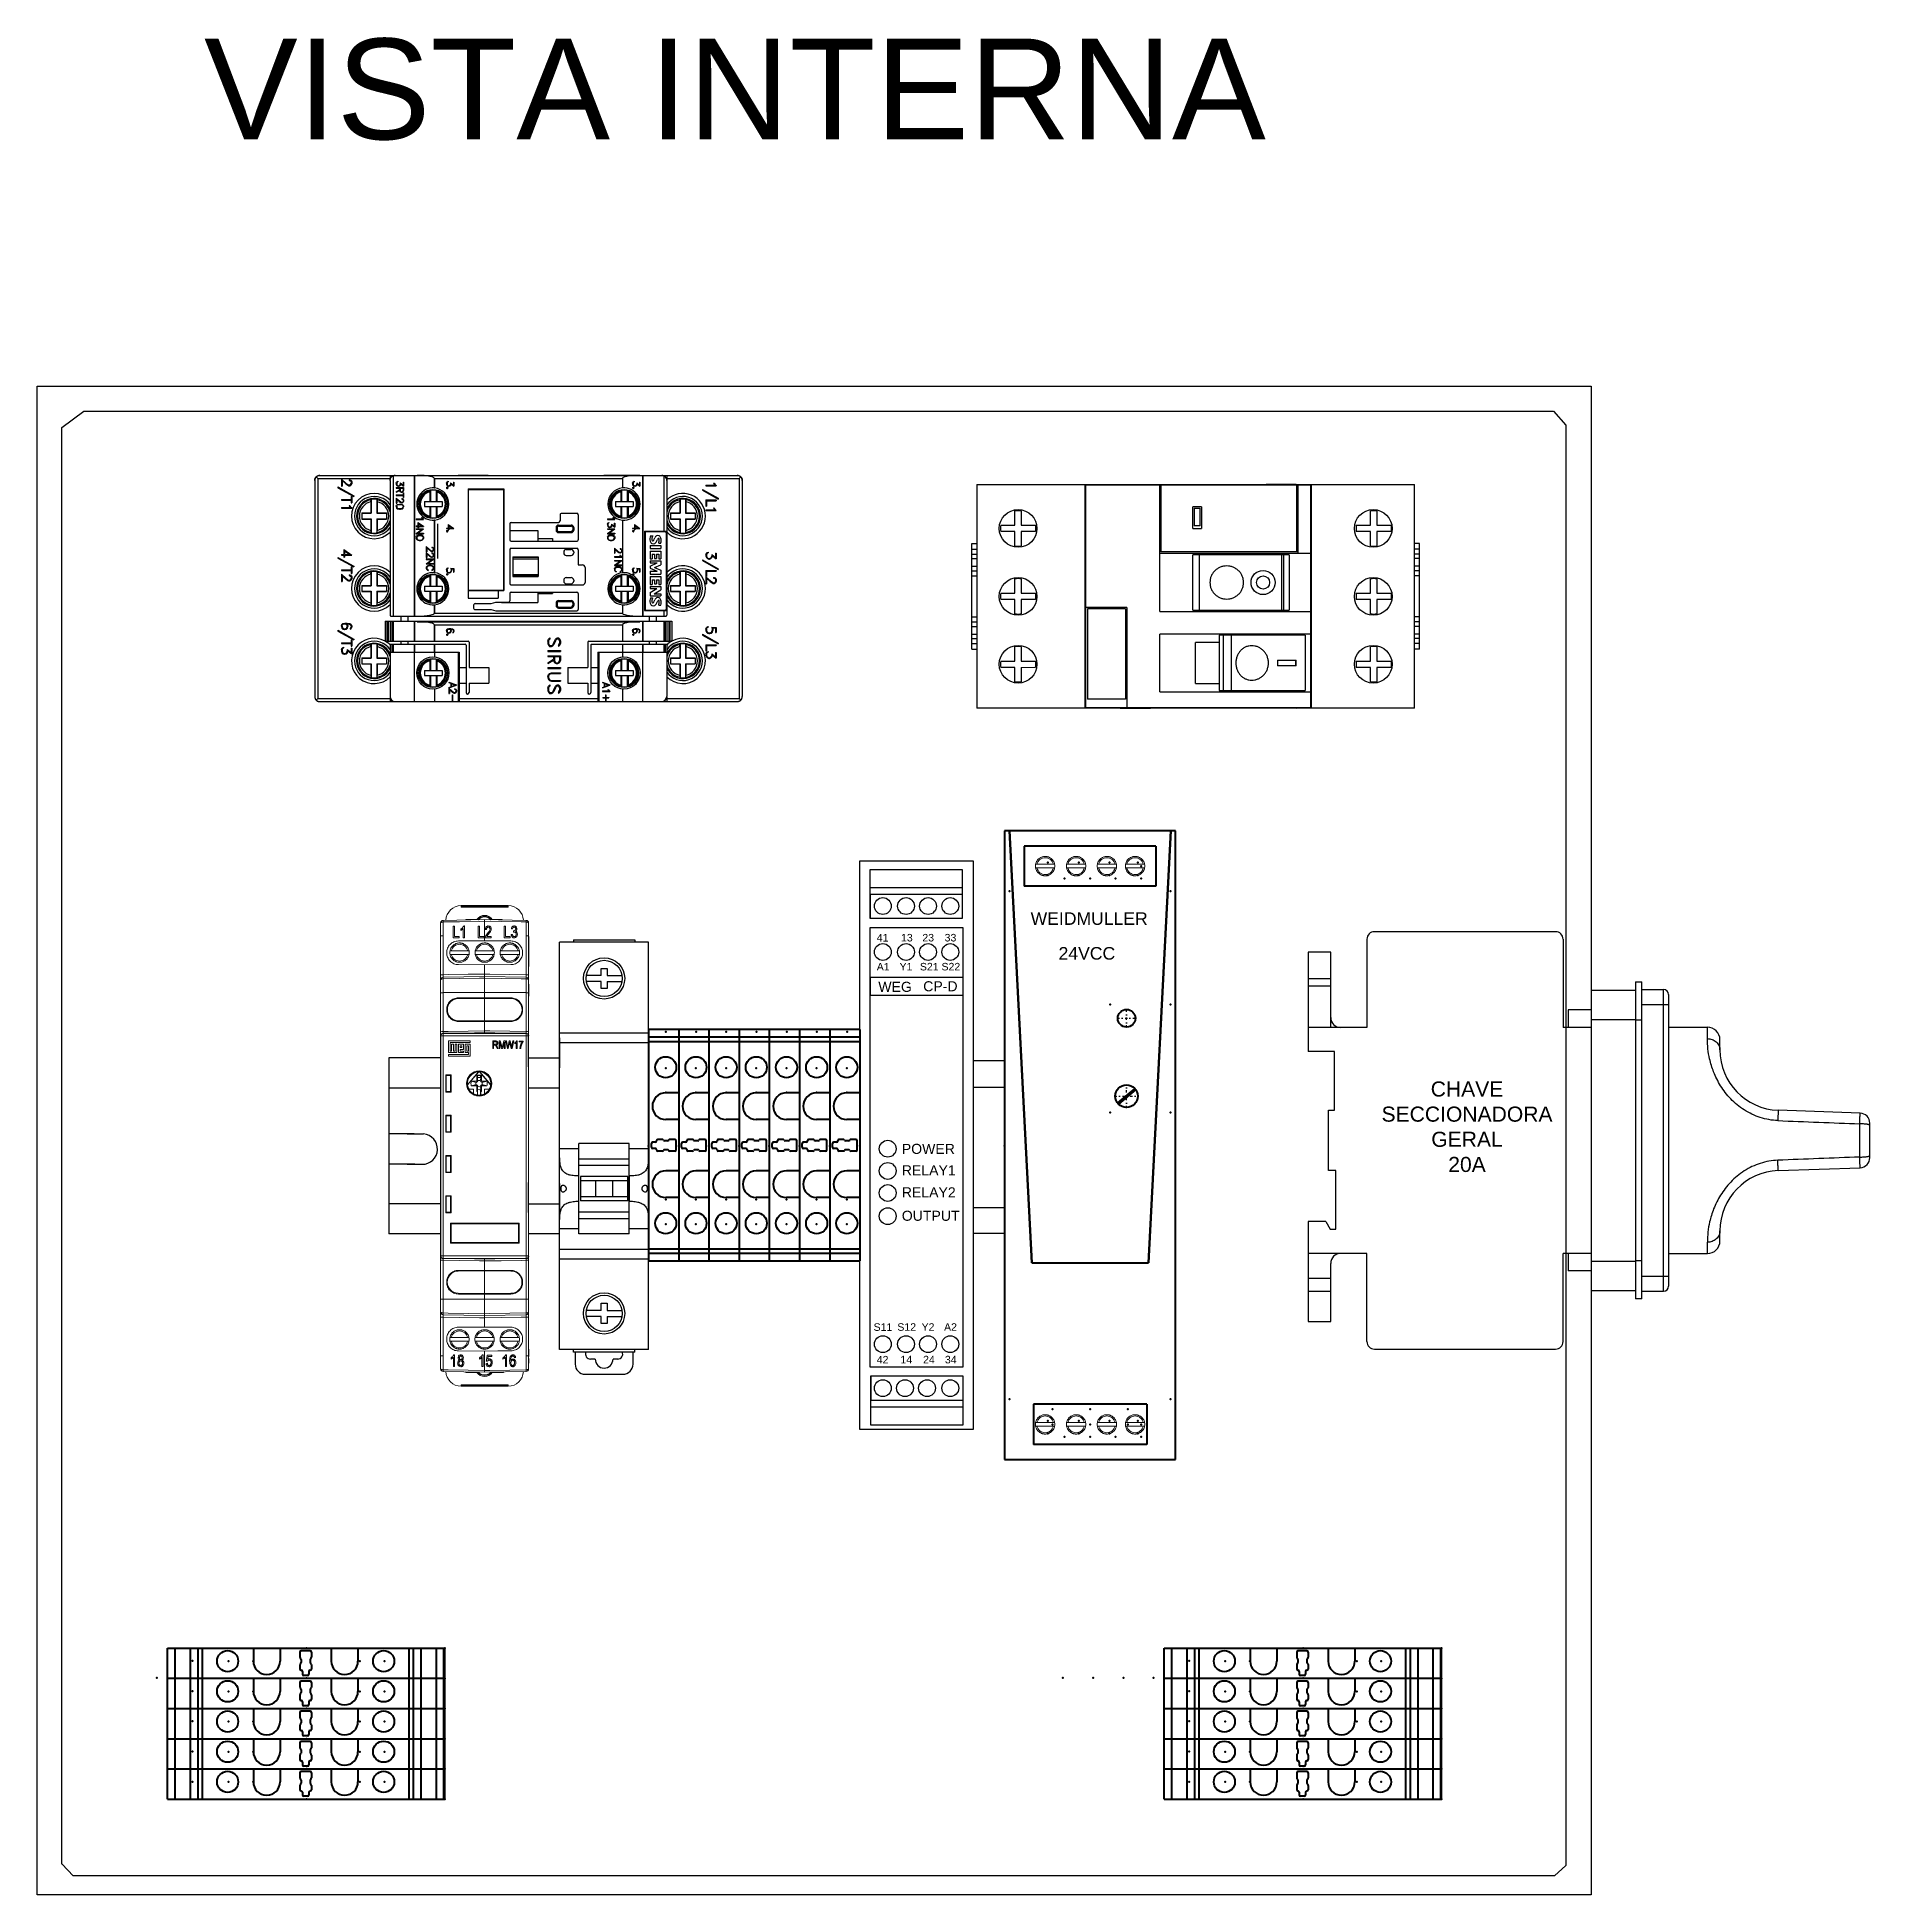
# Model space of a CAD drawing. Header units: millimetres. Extents: x -72 to 2978, y -1067 to 2817.
# Drawn here: x 424.7 to 789, y 635.5 to 1004.9 of the extents above; entities that cross this region are included whole.
import ezdxf

# ---------------------------------------------------------------- set-up
doc = ezdxf.new("R2010")
doc.units = ezdxf.units.MM
doc.linetypes.add('Center', pattern=[1.5, 0.45, -0.5, 0.05, -0.5])
doc.linetypes.add('Dashed', pattern=[2, 1, -1])
doc.layers.add('00_COMPONENTS_1', color=7, linetype='Continuous')
doc.layers.add('10000_FRONT', color=7, linetype='Continuous')
for name, color, linetype, lineweight in [('2d ConnectionPoints', 7, 'Continuous', 50), ('AM_0', 7, 'Continuous', 50), ('AM_4', 3, 'Continuous', 25), ('AM_7', 7, 'Center', 25), ('AM_9', 6, 'Dashed', 25)]:
    doc.layers.add(name, color=color, linetype=linetype, lineweight=lineweight)
doc.styles.get("Standard").update_dxf_attribs({"font": 'arial.ttf'})

msp = doc.modelspace()

# ---------------------------------------------------------------- texts
at = {"color": 6, "insert": (457.83, 1004.58), "char_height": 20, "attachment_point": 1}
msp.add_mtext_dynamic_manual_height_columns('{\\C256;VISTA INTERNA}', width=227.5814, gutter_width=12.5, heights=[0], dxfattribs=at)
at = {"attachment_point": 1}
for s, width, heights, insert, char_height in [('WEIDMULLER', 26.033, [0], (622.18, 830.87), 2.5), ('41', 2.2548, [0], (591.59, 826.56), 1.5), ('13', 2.2548, [0], (596.41, 826.57), 1.5), ('23', 2.2548, [0], (600.65, 826.57), 1.5), ('33', 2.2548, [0], (605.08, 826.57), 1.5), ('24VCC', 26.033, [0], (627.74, 823.96), 2.5), ('A1', 2.2548, [0], (591.59, 820.8), 1.5), ('Y1', 2.2548, [0], (596.12, 820.81), 1.5), ('S21', 2.2548, [0], (600.17, 820.81), 1.5), ('S22', 2.2548, [0], (604.46, 820.81), 1.5), ('WEG', 2.2548, [2.59], (591.9, 817.05), 2), ('CP-D', 2.2548, [2.59], (600.83, 817.16), 2), ('POWER', 3.8589, [0], (596.57, 784.83), 2), ('RELAY1', 3.8589, [0], (596.57, 780.57), 2), ('RELAY2', 3.8589, [0], (596.57, 776.19), 2), ('OUTPUT', 3.8589, [0], (596.57, 771.53), 2), ('S11', 2.2548, [0], (590.96, 749.15), 1.5), ('S12', 2.2548, [0], (595.68, 749.16), 1.5), ('Y2', 2.2548, [0], (600.5, 749.16), 1.5), ('A2', 2.2548, [0], (604.97, 749.16), 1.5), ('42', 2.2548, [0], (591.59, 742.66), 1.5), ('14', 2.2548, [0], (596.3, 742.68), 1.5), ('24', 2.2548, [0], (600.8, 742.68), 1.5), ('34', 2.2548, [0], (605.14, 742.68), 1.5)]:
    msp.add_mtext_dynamic_manual_height_columns(s, width=width, gutter_width=12.5, heights=heights, dxfattribs=dict(at, insert=insert, char_height=char_height))
at = {"color": 6, "insert": (694.27, 797.24), "char_height": 3, "attachment_point": 1, "rotation": 359.9957}
msp.add_mtext_dynamic_manual_height_columns('\\pxqc;{\\C256;CHAVE SECCIONADORA GERAL\\P20A}', width=29.3612, gutter_width=12.5, heights=[0], dxfattribs=at)

# ---------------------------------------------------------------- blocks, each defined once
blk = doc.blocks.new('4_1469470000_PART5_0_in_1469470000_0')
at = {"layer": 'AM_0'}
for p, q in [((25.87, 73.81), (22.43, 70.92)), ((26.07, 73.58), (22.63, 70.69))]:
    blk.add_line(p, q, dxfattribs=at)
blk = doc.blocks.new('5_1469470000_PART4_0_in_1469470000_0')
at = {"layer": 'AM_0'}
for p, q in [((0, 125), (0, 0)), ((0.97, 125), (0, 125)), ((0.97, 125), (5.4, 39.1)), ((28.6, 39.1), (33.03, 125)), ((34, 125), (33.03, 125)), ((34, 0), (34, 125)), ((5.4, 39.1), (28.6, 39.1)), ((28.25, 11), (5.75, 11)), ((5.75, 11), (5.75, 3)), ((28.25, 11), (28.25, 3)), ((28.25, 3), (5.75, 3)), ((0, 0), (34, 0))]:
    blk.add_line(p, q, dxfattribs=at)
blk = doc.blocks.new('6_1469470000_PART3_0_in_1469470000_0')
at = {"layer": 'AM_0'}
for p, q in [((33.03, 125), (0.97, 125)), ((5.4, 39.1), (0.97, 125)), ((30.1, 122), (3.9, 122)), ((3.9, 122), (3.9, 114)), ((33.03, 125), (28.6, 39.1)), ((30.1, 122), (30.1, 114)), ((30.1, 114), (3.9, 114)), ((5.4, 39.1), (28.6, 39.1))]:
    blk.add_line(p, q, dxfattribs=at)
for centre, radius in [((24.25, 87.75), 1.75), ((24.25, 72.25), 2.25)]:
    blk.add_circle(centre, radius, dxfattribs=at)
at = {"layer": 'AM_7'}
for p, q in [((24.25, 85.91), (24.25, 89.59)), ((22.41, 87.75), (26.09, 87.75)), ((24.25, 69.89), (24.25, 74.61)), ((21.89, 72.25), (26.61, 72.25))]:
    blk.add_line(p, q, dxfattribs=at)
blk = doc.blocks.new('7_1469470000_PART2_0_in_1469470000_0')
at = {"layer": 'AM_0'}
blk.add_circle((24.25, 87.75), 1.75, dxfattribs=at)

# ---------------------------------------------------------------- linework, layer by layer
for p, q in [((424.65, 935.51), (733.64, 935.51)), ((424.65, 635.51), (424.65, 935.51)), ((733.64, 935.51), (733.64, 635.51)), ((514.33, 917.75), (508.33, 917.75)), ((543.33, 917.75), (537.33, 917.75)), ((645.99, 915.84), (639.99, 915.84)), ((674.99, 915.94), (668.99, 915.94)), ((504.34, 901.23), (504.34, 908.08)), ((508.33, 872.75), (514.33, 872.75)), ((537.33, 872.75), (543.33, 872.75)), ((698.5, 871.44), (611.5, 871.44)), ((639.99, 871.44), (645.99, 871.44)), ((668.99, 871.54), (674.99, 871.44)), ((588.23, 841.1), (610.73, 841.1)), ((588.23, 728), (588.23, 841.1)), ((610.73, 841.1), (610.73, 728)), ((590.3, 834.5), (590.3, 835.83)), ((590.3, 835.83), (608.6, 835.83)), ((590.3, 834.5), (608.6, 834.5)), ((590.3, 834.5), (590.3, 829.62)), ((590.29, 817.95), (608.71, 817.95)), ((590.3, 817.95), (590.3, 814.37)), ((590.29, 814.37), (608.71, 814.37)), ((522.38, 800.17), (522.38, 806.17)), ((528.53, 805.94), (528.53, 799.94)), ((546.23, 799.94), (546.23, 805.94)), ((588.23, 807.15), (588.23, 801.15)), ((610.73, 807.15), (610.73, 801.15)), ((498.2, 786.79), (500.98, 786.79)), ((504.88, 777.17), (504.88, 771.17)), ((522.38, 771.17), (522.35, 777.17)), ((528.53, 776.94), (528.53, 770.94)), ((546.23, 770.94), (546.23, 776.94)), ((588.23, 778.15), (588.23, 772.15)), ((590.4, 738.68), (590.4, 733.8)), ((608.7, 733.8), (590.4, 733.8)), ((608.7, 732.48), (590.4, 732.48)), ((608.7, 733.8), (608.7, 732.48)), ((610.73, 728), (588.23, 728)), ((733.64, 635.51), (424.65, 635.51))]:
    msp.add_line(p, q)
at = {"color": 30, "true_color": 0xf8991e}
for p, q in [((429.59, 927.23), (433.92, 930.51)), ((429.59, 641.64), (429.59, 927.23)), ((433.92, 930.51), (726.12, 930.51)), ((726.12, 930.51), (728.63, 927.73)), ((728.61, 927.76), (728.61, 641.35)), ((429.6, 641.63), (431.8, 639.32)), ((438.9, 639.32), (431.8, 639.32)), ((726.36, 639.32), (438.94, 639.32)), ((728.61, 641.35), (726.36, 639.31))]:
    msp.add_line(p, q, dxfattribs=at)
at = {"color": 7, "linetype": 'Continuous', "lineweight": 15}
for p, q in [((623.44, 840.43), (626.7, 840.43)), ((626.7, 839.68), (623.44, 839.68)), ((629.6, 840.43), (632.86, 840.43)), ((632.86, 839.68), (629.6, 839.68)), ((635.71, 840.43), (638.98, 840.43)), ((638.98, 839.68), (635.71, 839.68)), ((641.32, 840.43), (644.59, 840.43)), ((644.59, 839.68), (641.32, 839.68)), ((508.93, 832.19), (518.33, 832.19)), ((508.93, 832.09), (508.93, 832.19)), ((508.93, 832.09), (518.33, 832.09)), ((508.93, 832.09), (508.93, 831.89)), ((518.33, 831.89), (508.93, 831.89)), ((518.33, 832.09), (518.33, 832.19)), ((518.33, 832.09), (518.33, 831.89)), ((504.88, 826.17), (504.88, 828.77)), ((505.37, 829.27), (513.63, 829.42)), ((505.37, 828.94), (505.37, 826.19)), ((507.38, 828.13), (507.62, 828.13)), ((509.47, 828.16), (509.63, 828.16)), ((510.13, 829.46), (512.1, 829.46)), ((512.34, 828.13), (512.58, 828.13)), ((513.63, 829.42), (521.88, 829.27)), ((513.63, 829.09), (513.63, 826.2)), ((513.99, 827.43), (513.75, 827.46)), ((515.15, 829.46), (517.13, 829.46)), ((517.53, 828.13), (517.77, 828.13)), ((521.88, 826.19), (521.88, 828.94)), ((522.38, 828.77), (522.38, 826.17)), ((504.88, 818.44), (504.88, 826.17)), ((505.37, 826.19), (505.37, 818.46)), ((508.58, 825.81), (507.38, 825.81)), ((507.62, 826.08), (508.58, 826.08)), ((508.58, 826.08), (508.58, 825.81)), ((509.63, 825.81), (509.39, 825.81)), ((513.54, 826.08), (513.54, 825.81)), ((513.63, 826.2), (513.63, 825.21)), ((513.63, 825.21), (518.85, 825.17)), ((514.95, 826.08), (514.95, 825.81)), ((518.73, 825.81), (517.53, 825.81)), ((517.77, 826.08), (518.73, 826.08)), ((518.73, 826.08), (518.73, 825.81)), ((518.91, 826.44), (519.15, 826.47)), ((521.88, 818.46), (521.88, 826.19)), ((522.38, 826.17), (522.38, 818.44)), ((522.39, 826.07), (522.38, 826.07)), ((522.39, 826.07), (522.39, 821.41)), ((507, 823.22), (510.27, 823.22)), ((510.27, 822.47), (507, 822.47)), ((513.63, 820.42), (508.41, 820.47)), ((512, 823.22), (515.27, 823.22)), ((515.27, 822.47), (512, 822.47)), ((513.63, 820.42), (518.85, 820.47)), ((513.63, 820.42), (513.63, 818.6)), ((517, 823.22), (520.27, 823.22)), ((520.27, 822.47), (517, 822.47)), ((522.39, 821.41), (522.38, 821.41)), ((522.39, 820.74), (522.38, 820.74)), ((522.39, 820.07), (522.38, 820.07)), ((522.39, 821.41), (522.39, 820.74)), ((522.39, 820.74), (522.39, 820.07)), ((504.88, 814.87), (504.88, 817.47)), ((505.37, 817.97), (513.63, 818.12)), ((505.37, 817.64), (505.37, 814.89)), ((513.63, 818.12), (521.88, 817.97)), ((513.63, 817.79), (513.63, 814.9)), ((521.88, 814.89), (521.88, 817.64)), ((522.38, 817.47), (522.38, 814.87)), ((522.39, 816.57), (522.38, 816.57)), ((522.39, 814.17), (522.39, 816.57)), ((504.88, 807.14), (504.88, 814.87)), ((505.37, 814.89), (513.63, 814.9)), ((505.37, 814.89), (505.37, 807.16)), ((506.44, 812.76), (506.61, 812.76)), ((513.63, 813.91), (508.41, 813.87)), ((513.63, 813.76), (508.41, 813.72)), ((513.63, 814.9), (513.63, 813.91)), ((521.88, 814.89), (513.63, 814.9)), ((513.63, 813.91), (518.85, 813.87)), ((513.63, 809.26), (513.63, 813.76)), ((518.91, 813.72), (513.63, 813.76)), ((520.59, 812.88), (520.72, 812.89)), ((520.83, 812.51), (520.83, 812.69)), ((521.88, 807.16), (521.88, 814.89)), ((522.38, 814.87), (522.38, 807.14)), ((522.39, 814.17), (522.38, 814.17)), ((506.18, 812.13), (506.18, 810.96)), ((506.25, 811.87), (506.18, 811.87)), ((506.33, 812.52), (506.46, 812.52)), ((506.61, 810.26), (506.48, 810.26)), ((513.63, 809.26), (508.41, 809.3)), ((513.63, 809.12), (508.41, 809.17)), ((518.92, 809.3), (513.63, 809.26)), ((513.63, 809.12), (518.85, 809.17)), ((513.63, 809.12), (513.63, 807.3)), ((520.71, 810.13), (520.59, 810.14)), ((521.08, 810.93), (521.08, 812.11)), ((504.91, 806.29), (504.88, 806.32)), ((504.88, 806.32), (504.88, 762.52)), ((504.88, 806.17), (504.88, 762.66)), ((505.41, 806.29), (504.91, 806.29)), ((504.91, 762.55), (504.91, 806.29)), ((505.38, 806.82), (505.41, 806.79)), ((511.63, 806.82), (505.38, 806.82)), ((505.41, 806.29), (505.41, 806.79)), ((505.41, 806.79), (521.85, 806.79)), ((521.85, 806.29), (505.41, 806.29)), ((505.41, 806.29), (505.41, 762.55)), ((510.74, 805.29), (506.41, 805.29)), ((506.41, 805.29), (506.41, 802.96)), ((510.74, 804.96), (510.74, 805.29)), ((511.42, 806.81), (511.42, 806.8)), ((511.63, 806.81), (511.42, 806.81)), ((511.42, 806.8), (511.42, 806.81)), ((511.42, 806.8), (515.83, 806.8)), ((511.63, 806.88), (513.63, 806.92)), ((511.63, 806.8), (511.63, 806.88)), ((513.63, 806.92), (513.63, 806.8)), ((513.63, 806.92), (515.63, 806.88)), ((515.25, 803.79), (515.25, 805.29)), ((515.25, 805.29), (515.8, 805.29)), ((515.63, 806.88), (515.63, 806.8)), ((521.88, 806.82), (515.63, 806.82)), ((515.83, 806.81), (515.63, 806.81)), ((515.83, 806.8), (515.83, 806.81)), ((515.83, 806.8), (515.83, 806.81)), ((516.5, 805.29), (516.74, 805.29)), ((516.5, 803.79), (516.5, 805.29)), ((516.74, 805.29), (517.03, 804.23)), ((517.16, 804.25), (517.46, 805.29)), ((517.46, 805.29), (517.68, 805.29)), ((517.68, 805.29), (517.68, 803.79)), ((518.14, 803.79), (517.83, 805.29)), ((517.83, 805.29), (517.98, 805.29)), ((517.98, 805.29), (518.17, 804.31)), ((518.28, 804.28), (518.51, 805.29)), ((518.51, 805.29), (518.73, 805.29)), ((518.73, 805.29), (518.9, 804.53)), ((519.06, 804.33), (519.24, 805.29)), ((519.4, 805.29), (519.08, 803.79)), ((519.24, 805.29), (519.4, 805.29)), ((519.98, 805.31), (520.08, 805.31)), ((520.08, 805.31), (520.08, 803.79)), ((520.47, 805.09), (520.47, 805.27)), ((520.47, 805.27), (521.27, 805.27)), ((521.27, 805.27), (521.27, 805.13)), ((521.85, 806.79), (521.88, 806.82)), ((521.85, 806.29), (521.85, 806.79)), ((521.85, 762.55), (521.85, 806.29)), ((522.35, 806.29), (521.85, 806.29)), ((522.38, 806.32), (522.35, 806.29)), ((522.35, 806.29), (522.35, 762.55)), ((522.38, 762.52), (522.38, 806.32)), ((522.38, 762.66), (522.38, 806.17)), ((506.41, 802.96), (508.07, 802.96)), ((506.41, 802.62), (506.41, 802.29)), ((510.41, 802.62), (506.41, 802.62)), ((506.41, 802.29), (510.74, 802.29)), ((506.74, 804.96), (510.74, 804.96)), ((506.74, 803.29), (506.74, 804.96)), ((507.07, 803.29), (506.74, 803.29)), ((507.41, 804.62), (507.07, 804.62)), ((507.07, 804.62), (507.07, 803.29)), ((507.41, 803.29), (507.41, 804.62)), ((507.74, 803.29), (507.41, 803.29)), ((507.74, 804.62), (507.74, 803.29)), ((508.07, 804.62), (507.74, 804.62)), ((508.07, 802.96), (508.07, 804.62)), ((508.41, 804.62), (508.41, 802.96)), ((509.41, 804.62), (508.41, 804.62)), ((508.41, 802.96), (509.41, 802.96)), ((508.74, 804.29), (508.74, 803.96)), ((509.07, 804.29), (508.74, 804.29)), ((508.74, 803.96), (509.07, 803.96)), ((508.74, 803.29), (508.74, 803.62)), ((508.74, 803.62), (509.41, 803.62)), ((509.41, 803.29), (508.74, 803.29)), ((509.07, 803.96), (509.07, 804.29)), ((509.41, 803.62), (509.41, 804.62)), ((509.41, 802.96), (509.41, 803.29)), ((509.74, 804.62), (509.74, 802.96)), ((510.74, 804.62), (509.74, 804.62)), ((509.74, 802.96), (510.41, 802.96)), ((510.41, 804.29), (510.07, 804.29)), ((510.07, 804.29), (510.07, 803.29)), ((510.07, 803.29), (510.41, 803.29)), ((510.41, 803.29), (510.41, 804.29)), ((510.41, 802.96), (510.41, 802.62)), ((510.74, 802.29), (510.74, 804.62)), ((515.41, 803.79), (515.25, 803.79)), ((515.41, 805.11), (515.41, 804.63)), ((515.81, 805.11), (515.41, 805.11)), ((515.41, 804.63), (515.77, 804.63)), ((515.6, 804.45), (515.41, 804.45)), ((515.41, 804.45), (515.41, 803.79)), ((516.16, 803.79), (515.99, 804.11)), ((516.12, 804.2), (516.34, 803.79)), ((516.34, 803.79), (516.16, 803.79)), ((516.65, 803.79), (516.5, 803.79)), ((516.65, 805.1), (516.65, 803.79)), ((517.01, 803.79), (516.65, 805.1)), ((517.17, 803.79), (517.01, 803.79)), ((517.03, 804.23), (517.09, 804)), ((517.53, 805.03), (517.17, 803.79)), ((517.53, 803.79), (517.53, 805.03)), ((517.68, 803.79), (517.53, 803.79)), ((518.31, 803.79), (518.14, 803.79)), ((518.22, 804), (518.28, 804.28)), ((518.57, 804.93), (518.31, 803.79)), ((518.65, 804.93), (518.61, 805.11)), ((518.91, 803.79), (518.65, 804.93)), ((519.08, 803.79), (518.91, 803.79)), ((519.61, 804.74), (519.61, 804.92)), ((519.92, 803.79), (519.92, 804.98)), ((520.08, 803.79), (519.92, 803.79)), ((521.11, 805.09), (520.47, 805.09)), ((520.8, 803.79), (520.65, 803.79)), ((505.88, 798.52), (506.98, 798.52)), ((505.88, 795.12), (505.88, 798.52)), ((505.99, 798.41), (505.95, 798.44)), ((505.95, 798.44), (505.95, 795.19)), ((506.9, 798.44), (505.95, 798.44)), ((505.99, 798.41), (505.99, 795.23)), ((506.87, 798.41), (505.99, 798.41)), ((506.87, 798.41), (506.9, 798.44)), ((506.87, 795.23), (506.87, 798.41)), ((506.9, 795.19), (506.9, 798.44)), ((506.98, 798.52), (506.98, 795.12)), ((510.23, 796.56), (512.4, 799.13)), ((510.24, 796.55), (512.41, 799.11)), ((512.06, 798.38), (512.05, 797.46)), ((512.19, 798.45), (512.19, 798.42)), ((512.23, 798.42), (512.23, 798.01)), ((512.41, 799.11), (512.4, 799.13)), ((512.65, 799.13), (512.64, 799.11)), ((512.64, 799.11), (514.81, 796.55)), ((512.65, 799.13), (514.83, 796.56)), ((512.83, 798.01), (512.83, 798.42)), ((512.86, 798.42), (512.86, 798.45)), ((513, 797.46), (512.99, 798.38)), ((506.98, 795.12), (505.88, 795.12)), ((505.99, 795.23), (505.95, 795.19)), ((505.95, 795.19), (506.9, 795.19)), ((505.99, 795.23), (506.87, 795.23)), ((506.87, 795.23), (506.9, 795.19)), ((510.23, 796.56), (510.24, 796.55)), ((510.53, 795.69), (510.52, 795.67)), ((511.43, 795.67), (510.52, 795.67)), ((511.44, 795.69), (510.53, 795.69)), ((511.88, 797.3), (510.96, 797.28)), ((510.96, 796.36), (511.88, 796.34)), ((511.43, 795.67), (511.44, 795.69)), ((511.43, 794.78), (511.43, 795.67)), ((511.43, 794.78), (511.44, 794.79)), ((511.44, 794.79), (511.44, 795.69)), ((512, 797.35), (511.88, 797.3)), ((511.88, 797.3), (511.94, 797.05)), ((511.88, 796.34), (511.94, 796.59)), ((511.88, 796.34), (512, 796.29)), ((512.05, 797.46), (512, 797.35)), ((512, 797.35), (512.19, 797.15)), ((512, 796.29), (512.19, 796.48)), ((512, 796.29), (512.05, 796.17)), ((512.05, 797.46), (512.29, 797.41)), ((512.05, 796.17), (512.29, 796.23)), ((512.05, 796.17), (512.06, 795.25)), ((512.19, 795.22), (512.19, 794.55)), ((512.23, 795.62), (512.23, 794.53)), ((513, 797.46), (512.76, 797.41)), ((513, 796.17), (512.76, 796.23)), ((512.83, 794.53), (512.83, 795.62)), ((513.05, 797.35), (512.86, 797.15)), ((513.05, 796.29), (512.86, 796.48)), ((512.86, 794.55), (512.86, 795.22)), ((512.99, 795.25), (513, 796.17)), ((513.05, 797.35), (513, 797.46)), ((513, 796.17), (513.05, 796.29)), ((513.17, 797.3), (513.05, 797.35)), ((513.05, 796.29), (513.17, 796.34)), ((513.17, 797.3), (513.12, 797.05)), ((513.17, 796.34), (513.12, 796.59)), ((514.09, 797.28), (513.17, 797.3)), ((513.17, 796.34), (514.09, 796.36)), ((513.61, 795.69), (513.61, 794.79)), ((514.53, 795.69), (513.61, 795.69)), ((513.63, 795.67), (513.61, 795.69)), ((513.61, 794.79), (513.63, 794.78)), ((514.54, 795.67), (513.63, 795.67)), ((513.63, 795.67), (513.63, 794.78)), ((514.77, 797.52), (514.93, 797.52)), ((514.93, 796.12), (514.77, 796.12)), ((514.8, 797.42), (514.95, 797.42)), ((514.95, 796.22), (514.8, 796.22)), ((514.81, 796.55), (514.83, 796.56)), ((505.88, 790.52), (506.98, 790.52)), ((505.88, 787.12), (505.88, 790.52)), ((506.98, 790.52), (506.98, 787.12)), ((506.98, 787.12), (505.88, 787.12)), ((505.99, 790.41), (505.95, 790.44)), ((505.95, 790.44), (505.95, 787.19)), ((506.9, 790.44), (505.95, 790.44)), ((505.99, 787.23), (505.95, 787.19)), ((505.95, 787.19), (506.9, 787.19)), ((505.99, 790.41), (505.99, 787.23)), ((506.87, 790.41), (505.99, 790.41)), ((505.99, 787.23), (506.87, 787.23)), ((506.87, 790.41), (506.9, 790.44)), ((506.87, 787.23), (506.87, 790.41)), ((506.87, 787.23), (506.9, 787.19)), ((506.9, 787.19), (506.9, 790.44)), ((505.88, 779.12), (505.88, 782.52)), ((505.88, 782.52), (506.98, 782.52)), ((505.99, 782.41), (505.95, 782.44)), ((505.95, 782.44), (505.95, 779.19)), ((506.9, 782.44), (505.95, 782.44)), ((505.99, 782.41), (505.99, 779.23)), ((506.87, 782.41), (505.99, 782.41)), ((506.87, 782.41), (506.9, 782.44)), ((506.87, 779.23), (506.87, 782.41)), ((506.9, 779.19), (506.9, 782.44)), ((506.98, 782.52), (506.98, 779.12)), ((506.98, 779.12), (505.88, 779.12)), ((505.99, 779.23), (505.95, 779.19)), ((505.95, 779.19), (506.9, 779.19)), ((505.99, 779.23), (506.87, 779.23)), ((506.87, 779.23), (506.9, 779.19)), ((505.88, 774.52), (506.98, 774.52)), ((505.88, 771.12), (505.88, 774.52)), ((505.99, 774.41), (505.95, 774.44)), ((506.9, 774.44), (505.95, 774.44)), ((505.95, 774.44), (505.95, 771.19)), ((506.87, 774.41), (505.99, 774.41)), ((505.99, 774.41), (505.99, 771.23)), ((506.87, 774.41), (506.9, 774.44)), ((506.87, 771.23), (506.87, 774.41)), ((506.9, 771.19), (506.9, 774.44)), ((506.98, 774.52), (506.98, 771.12)), ((506.98, 771.12), (505.88, 771.12)), ((505.99, 771.23), (505.95, 771.19)), ((505.95, 771.19), (506.9, 771.19)), ((505.99, 771.23), (506.87, 771.23)), ((520.51, 769.05), (506.81, 769.05)), ((506.81, 769.05), (506.81, 765.05)), ((506.87, 771.23), (506.9, 771.19)), ((520.36, 768.9), (506.96, 768.9)), ((506.96, 768.9), (506.96, 765.2)), ((520.36, 765.2), (520.36, 768.9)), ((520.51, 765.05), (520.51, 769.05)), ((506.81, 765.05), (520.51, 765.05)), ((506.96, 765.2), (520.36, 765.2)), ((504.88, 762.52), (504.91, 762.55)), ((504.88, 753.97), (504.88, 761.7)), ((505.41, 762.55), (504.91, 762.55)), ((505.37, 761.68), (505.37, 753.95)), ((505.41, 762.05), (505.38, 762.02)), ((505.38, 762.02), (511.63, 762.02)), ((505.41, 762.55), (521.85, 762.55)), ((505.41, 762.05), (505.41, 762.55)), ((521.85, 762.05), (505.41, 762.05)), ((511.42, 762.04), (511.42, 762.03)), ((515.83, 762.04), (511.42, 762.04)), ((511.42, 762.03), (511.42, 762.04)), ((511.42, 762.03), (511.63, 762.03)), ((511.63, 761.95), (511.63, 762.04)), ((513.63, 761.92), (511.63, 761.95)), ((513.63, 762.04), (513.63, 761.92)), ((515.63, 761.95), (513.63, 761.92)), ((513.63, 761.54), (513.63, 759.71)), ((515.63, 762.04), (515.63, 761.95)), ((515.63, 762.03), (515.83, 762.03)), ((515.63, 762.02), (521.88, 762.02)), ((515.83, 762.03), (515.83, 762.04)), ((515.83, 762.03), (515.83, 762.04)), ((522.35, 762.55), (521.85, 762.55)), ((521.85, 762.05), (521.85, 762.55)), ((521.88, 762.02), (521.85, 762.05)), ((521.88, 753.95), (521.88, 761.68)), ((522.35, 762.55), (522.38, 762.52)), ((522.38, 761.7), (522.38, 753.97)), ((506.18, 757.9), (506.18, 756.73)), ((506.54, 758.7), (506.66, 758.7)), ((508.33, 759.53), (513.63, 759.58)), ((513.63, 759.71), (508.41, 759.67)), ((513.63, 759.71), (518.85, 759.67)), ((513.63, 759.58), (513.63, 755.07)), ((513.63, 759.58), (518.85, 759.53)), ((520.64, 758.58), (520.77, 758.58)), ((520.83, 758.26), (520.83, 758.51)), ((521.08, 756.7), (521.08, 757.88)), ((504.88, 751.36), (504.88, 753.97)), ((505.37, 753.95), (513.63, 753.94)), ((505.37, 753.95), (505.37, 751.2)), ((506.43, 756.32), (506.33, 756.32)), ((506.67, 755.95), (506.54, 755.95)), ((508.34, 755.12), (513.63, 755.07)), ((513.63, 754.92), (508.41, 754.97)), ((513.63, 755.07), (518.85, 755.12)), ((513.63, 754.92), (518.85, 754.97)), ((513.63, 754.92), (513.63, 753.94)), ((521.88, 753.95), (513.63, 753.94)), ((513.63, 753.94), (513.63, 751.05)), ((520.82, 756.07), (520.64, 756.07)), ((520.83, 756.09), (520.83, 756.39)), ((521, 756.97), (521.08, 756.97)), ((521.88, 751.2), (521.88, 753.95)), ((522.38, 753.97), (522.38, 751.36)), ((504.88, 742.67), (504.88, 750.4)), ((513.63, 750.72), (505.37, 750.86)), ((505.37, 750.38), (505.37, 742.65)), ((521.88, 750.86), (513.63, 750.72)), ((513.63, 750.24), (513.63, 748.41)), ((521.88, 742.65), (521.88, 750.38)), ((522.38, 750.4), (522.38, 742.67)), ((506.99, 746.32), (510.25, 746.32)), ((513.63, 748.41), (508.41, 748.37)), ((511.99, 746.32), (515.25, 746.32)), ((513.63, 748.41), (518.85, 748.37)), ((516.99, 746.32), (520.25, 746.32)), ((504.88, 740.06), (504.88, 742.67)), ((505.37, 742.65), (505.37, 739.9)), ((510.25, 745.57), (506.99, 745.57)), ((507.5, 742.89), (507.66, 742.89)), ((513.63, 743.62), (508.41, 743.67)), ((515.25, 745.57), (511.99, 745.57)), ((513.16, 742.89), (513.32, 742.89)), ((513.63, 743.62), (513.63, 742.64)), ((513.63, 742.64), (513.63, 739.75)), ((515.06, 742.83), (515.06, 742.56)), ((520.25, 745.57), (516.99, 745.57)), ((517.84, 742.89), (517.99, 742.89)), ((521.88, 739.9), (521.88, 742.65)), ((522.39, 744.05), (522.38, 744.05)), ((522.39, 744.01), (522.38, 744.01)), ((522.39, 742.71), (522.38, 742.71)), ((522.39, 742.7), (522.38, 742.7)), ((522.39, 742.68), (522.38, 742.68)), ((522.38, 742.67), (522.38, 740.06)), ((522.39, 742.55), (522.38, 742.55)), ((522.39, 742.49), (522.38, 742.49)), ((522.39, 742.71), (522.39, 744.01)), ((522.39, 742.49), (522.39, 742.55)), ((513.63, 739.42), (505.37, 739.56)), ((507.66, 740.55), (507.42, 740.55)), ((512.1, 739.37), (510.13, 739.37)), ((513.32, 740.55), (513.08, 740.55)), ((521.88, 739.56), (513.63, 739.42)), ((513.92, 741.18), (514.16, 741.21)), ((514.19, 741.61), (513.95, 741.65)), ((517.13, 739.37), (515.15, 739.37)), ((517.99, 740.55), (517.75, 740.55)), ((519.8, 742.32), (519.56, 742.29)), ((522.39, 742.2), (522.38, 742.2)), ((522.39, 742.16), (522.38, 742.16)), ((522.39, 741.25), (522.38, 741.25)), ((522.39, 741.19), (522.38, 741.19)), ((522.39, 740.85), (522.38, 740.85)), ((522.39, 740.75), (522.38, 740.75)), ((522.39, 740.52), (522.38, 740.52)), ((522.39, 741.25), (522.39, 742.16)), ((508.93, 736.94), (518.33, 736.94)), ((508.93, 736.74), (508.93, 736.94)), ((518.33, 736.74), (508.93, 736.74)), ((508.93, 736.74), (508.93, 736.64)), ((518.33, 736.64), (508.93, 736.64)), ((518.33, 736.74), (518.33, 736.94)), ((518.33, 736.74), (518.33, 736.64)), ((623.44, 729.43), (626.7, 729.43)), ((626.7, 728.68), (623.44, 728.68)), ((629.6, 729.43), (632.86, 729.43)), ((632.86, 728.68), (629.6, 728.68)), ((635.71, 729.43), (638.98, 729.43)), ((638.98, 728.68), (635.71, 728.68)), ((641.32, 729.43), (644.59, 729.43)), ((644.59, 728.68), (641.32, 728.68))]:
    msp.add_line(p, q, dxfattribs=at)
at = {"color": 102, "linetype": 'Continuous', "lineweight": 15}
for p, q in [((510.13, 829.36), (510.13, 829.46)), ((517.13, 829.46), (517.13, 829.36)), ((513.63, 813.76), (513.63, 813.91)), ((506.37, 810.7), (506.37, 810.4)), ((513.63, 809.12), (513.63, 809.26)), ((520.88, 812.4), (520.88, 812.59)), ((520.88, 810.44), (520.88, 810.62)), ((506.37, 758.39), (506.37, 758.22)), ((513.63, 759.71), (513.63, 759.58)), ((520.88, 758.13), (520.88, 758.43)), ((506.37, 756.44), (506.37, 756.32)), ((513.63, 755.07), (513.63, 754.92)), ((508.81, 742.64), (508.94, 742.64)), ((519.3, 742.64), (519.19, 742.64)), ((510.13, 739.37), (510.13, 739.48)), ((517.13, 739.48), (517.13, 739.37))]:
    msp.add_line(p, q, dxfattribs=at)
at = {"color": 7, "linetype": 'Continuous'}
for p, q in [((528.53, 743.92), (528.53, 824.92)), ((546.23, 824.92), (528.53, 824.92)), ((531.28, 825.42), (531.28, 824.92)), ((531.28, 825.42), (543.48, 825.42)), ((543.48, 825.42), (543.48, 824.92)), ((546.23, 743.92), (546.23, 824.92)), ((536.78, 818.32), (533.83, 818.32)), ((536.78, 817.12), (533.83, 817.12)), ((536.78, 818.32), (536.78, 819.72)), ((536.78, 819.72), (537.98, 819.72)), ((536.78, 815.72), (536.78, 817.12)), ((537.98, 819.72), (537.98, 818.32)), ((537.98, 818.32), (540.93, 818.32)), ((537.98, 817.12), (537.98, 815.72)), ((537.98, 817.12), (540.93, 817.12)), ((537.98, 815.72), (536.78, 815.72)), ((528.53, 806.92), (546.23, 806.92)), ((546.23, 804.92), (528.53, 804.92)), ((528.53, 783.93), (532.38, 783.93)), ((532.38, 766.93), (532.38, 784.93)), ((542.38, 784.93), (532.38, 784.93)), ((542.38, 766.93), (542.38, 784.93)), ((542.38, 783.93), (546.23, 783.93)), ((532.38, 781.82), (542.38, 781.82)), ((532.38, 780.59), (542.38, 780.59)), ((532.33, 773.42), (532.33, 778.44)), ((532.38, 778.44), (532.33, 778.44)), ((532.68, 778.32), (532.68, 777.48)), ((542.08, 778.32), (532.68, 778.32)), ((532.68, 777.48), (532.68, 773.53)), ((533.88, 777.48), (532.68, 777.48)), ((539.08, 777.48), (533.88, 777.48)), ((535.68, 777.48), (535.68, 774.38)), ((542.08, 777.48), (539.08, 777.48)), ((539.08, 777.48), (539.08, 774.38)), ((542.08, 777.48), (542.08, 778.32)), ((542.08, 773.53), (542.08, 777.48)), ((542.43, 778.44), (542.38, 778.44)), ((542.43, 773.42), (542.43, 778.44)), ((532.33, 773.42), (532.38, 773.42)), ((532.68, 774.38), (542.08, 774.38)), ((542.08, 773.53), (532.68, 773.53)), ((542.38, 773.42), (542.43, 773.42)), ((542.38, 771.25), (532.38, 771.25)), ((532.38, 769.98), (542.38, 769.98)), ((532.38, 767.92), (528.53, 767.92)), ((542.38, 766.93), (532.38, 766.93)), ((546.23, 767.92), (542.38, 767.92)), ((528.53, 763.92), (546.23, 763.92)), ((546.23, 761.92), (528.53, 761.92)), ((536.78, 751.72), (533.83, 751.72)), ((536.78, 750.52), (533.83, 750.52)), ((536.78, 753.12), (537.98, 753.12)), ((536.78, 751.72), (536.78, 753.12)), ((536.78, 749.12), (536.78, 750.52)), ((537.98, 753.12), (537.98, 751.72)), ((537.98, 751.72), (540.93, 751.72)), ((537.98, 750.52), (540.93, 750.52)), ((537.98, 750.52), (537.98, 749.12)), ((537.98, 749.12), (536.78, 749.12)), ((546.23, 743.92), (528.53, 743.92)), ((531.28, 743.42), (531.28, 743.92)), ((543.48, 743.42), (531.28, 743.42)), ((531.63, 743.42), (531.63, 741.02)), ((543.13, 741.02), (543.13, 743.42)), ((543.48, 743.42), (543.48, 743.92)), ((533.63, 739.02), (541.13, 739.02)), ((535.61, 742.02), (534.68, 742.02)), ((540.08, 742.02), (539.15, 742.02))]:
    msp.add_line(p, q, dxfattribs=at)
at = {"color": 7}
for p, q in [((689.04, 825.51), (689.04, 807.96)), ((726.54, 827.01), (690.54, 827.01)), ((728.04, 825.51), (728.04, 807.96)), ((677.34, 822.96), (677.34, 803.16)), ((681.84, 822.96), (677.34, 822.96)), ((681.84, 807.96), (681.84, 822.96)), ((681.84, 817.66), (677.34, 817.66)), ((742.44, 817.01), (743.74, 817.01)), ((742.44, 817.01), (742.44, 754.01)), ((743.74, 754.01), (743.74, 817.01)), ((681.84, 816.16), (677.34, 816.16)), ((733.64, 815.41), (742.44, 815.41)), ((733.64, 815.41), (733.64, 755.61)), ((743.74, 815.51), (748.04, 815.51)), ((748.04, 755.51), (748.04, 815.51)), ((749.04, 814.51), (749.04, 756.51)), ((733.64, 811.46), (729.04, 811.46)), ((729.04, 811.46), (729.04, 807.96)), ((742.44, 809.51), (733.64, 809.51)), ((743.74, 809.41), (742.44, 809.41)), ((743.74, 812.51), (749.04, 812.51)), ((689.04, 807.96), (677.34, 807.96)), ((733.64, 807.96), (728.04, 807.96)), ((749.04, 808.01), (756.74, 808.01)), ((756.74, 805.75), (756.74, 808.01)), ((759.24, 803.5), (759.24, 805.51)), ((682.59, 803.16), (677.34, 803.16)), ((682.59, 791.51), (682.59, 803.16)), ((681.44, 779.51), (681.44, 791.51)), ((681.44, 791.51), (682.59, 791.51)), ((787.11, 790.94), (770.82, 791.51)), ((787.04, 782.21), (787.04, 788.81)), ((789.04, 782.08), (789.04, 788.94)), ((682.84, 779.51), (681.44, 779.51)), ((682.84, 767.86), (682.84, 779.51)), ((770.82, 779.51), (787.11, 780.08)), ((677.34, 769.36), (677.34, 749.51)), ((680.88, 769.36), (677.34, 769.36)), ((680.88, 769.36), (681.74, 767.86)), ((681.74, 767.86), (682.84, 767.86)), ((756.74, 763.01), (756.74, 765.27)), ((759.24, 765.51), (759.24, 767.51)), ((689.04, 763.06), (677.34, 763.06)), ((681.84, 749.51), (681.84, 761.06)), ((689.04, 745.51), (689.04, 763.06)), ((728.04, 745.51), (728.04, 763.06)), ((733.64, 763.06), (728.04, 763.06)), ((729.04, 763.06), (729.04, 759.56)), ((733.64, 761.51), (742.44, 761.51)), ((742.44, 761.61), (743.74, 761.61)), ((749.04, 763.01), (756.74, 763.01)), ((681.84, 758.06), (677.34, 758.06)), ((733.64, 759.56), (729.04, 759.56)), ((743.74, 758.51), (749.04, 758.51)), ((677.34, 755.51), (681.84, 755.51)), ((742.44, 755.61), (733.64, 755.61)), ((743.74, 754.01), (742.44, 754.01)), ((743.74, 755.51), (748.04, 755.51)), ((677.34, 749.51), (681.84, 749.51)), ((690.54, 744.01), (726.54, 744.01))]:
    msp.add_line(p, q, dxfattribs=at)
at = {"color": 6}
for p, q in [((504.88, 801.92), (494.6, 801.92)), ((494.6, 801.92), (494.6, 795.92)), ((504.88, 795.92), (494.6, 795.92)), ((494.6, 795.92), (494.6, 766.92)), ((504.88, 772.92), (494.6, 772.92)), ((504.88, 766.92), (494.6, 766.92))]:
    msp.add_line(p, q, dxfattribs=at)
at = {"color": 6, "linetype": 'ByBlock'}
for p, q in [((522.38, 801.92), (528.53, 801.92)), ((610.73, 801.43), (617.01, 801.43)), ((528.53, 795.92), (522.38, 795.92)), ((610.73, 796.09), (617.01, 796.09)), ((499.59, 786.79), (494.6, 786.79)), ((499.59, 786.79), (501.47, 786.79)), ((499.73, 780.76), (494.6, 780.76)), ((498.2, 780.76), (501.26, 780.76)), ((522.38, 772.92), (528.53, 772.92)), ((610.73, 772.15), (617.01, 772.15)), ((528.53, 766.92), (522.38, 766.92)), ((610.73, 767.09), (617.01, 767.09))]:
    msp.add_line(p, q, dxfattribs=at)
for points in [[(590.3, 839.39), (608.6, 839.39), (608.6, 829.62), (590.3, 829.62)], [(590.3, 827.84), (608.7, 827.84), (608.7, 740.45), (590.3, 740.45)], [(608.7, 728.91), (590.4, 728.91), (590.4, 738.68), (608.7, 738.68)]]:
    msp.add_lwpolyline(points, close=True)
at = {"color": 7, "linetype": 'Continuous', "lineweight": 15, "flags": 128}
for points in [[(505.37, 828.94), (505.27, 828.93), (505.18, 828.92), (505.09, 828.91), (505.02, 828.89), (504.96, 828.86), (504.91, 828.84), (504.89, 828.81), (504.88, 828.77)], [(513.63, 829.09), (512.63, 829.07), (508.63, 829), (505.37, 828.94)], [(521.88, 828.94), (520.88, 828.96), (516.89, 829.03), (513.63, 829.09)], [(519.18, 827.56), (519.04, 827.57), (518.94, 827.59)], [(521.88, 828.94), (521.98, 828.93), (522.07, 828.92), (522.16, 828.91), (522.23, 828.89), (522.29, 828.86), (522.34, 828.84), (522.37, 828.81), (522.38, 828.77)], [(513.63, 825.21), (511.02, 825.19), (508.41, 825.17)], [(519.39, 827.19), (519.41, 827.19), (519.43, 827.19)], [(504.88, 817.47), (504.89, 817.51), (504.91, 817.54), (504.96, 817.56), (505.02, 817.59), (505.09, 817.61), (505.18, 817.62), (505.27, 817.63), (505.37, 817.64)], [(505.37, 818.46), (506.37, 818.47), (510.37, 818.54), (513.63, 818.6)], [(513.63, 817.79), (512.63, 817.77), (508.63, 817.7), (505.37, 817.64)], [(513.63, 818.6), (514.63, 818.58), (518.62, 818.51), (521.88, 818.46)], [(521.88, 817.64), (520.88, 817.66), (516.89, 817.73), (513.63, 817.79)], [(521.88, 817.64), (521.98, 817.63), (522.07, 817.62), (522.16, 817.61), (522.23, 817.59), (522.29, 817.56), (522.34, 817.54), (522.37, 817.51), (522.38, 817.47)], [(505.37, 807.16), (506.37, 807.17), (510.37, 807.24), (513.63, 807.3)], [(513.63, 807.3), (514.63, 807.28), (518.62, 807.21), (521.88, 807.16)], [(514.54, 795.67), (514.53, 795.68), (514.53, 795.69)], [(513.63, 761.54), (512.63, 761.55), (508.63, 761.62), (505.37, 761.68)], [(521.88, 761.68), (520.88, 761.66), (516.89, 761.59), (513.63, 761.54)], [(505.37, 751.2), (505.27, 751.2), (505.18, 751.21), (505.09, 751.23), (505.02, 751.25), (504.96, 751.27), (504.91, 751.3), (504.89, 751.33), (504.88, 751.36)], [(505.37, 751.2), (506.37, 751.18), (510.37, 751.11), (513.63, 751.05)], [(513.63, 750.24), (512.63, 750.25), (508.63, 750.32), (505.37, 750.38)], [(513.63, 751.05), (514.63, 751.07), (518.62, 751.14), (521.88, 751.2)], [(521.88, 750.38), (520.88, 750.36), (516.89, 750.29), (513.63, 750.24)], [(522.38, 751.36), (522.37, 751.33), (522.34, 751.3), (522.29, 751.27), (522.23, 751.25), (522.16, 751.23), (522.07, 751.21), (521.98, 751.2), (521.88, 751.2)], [(513.63, 743.62), (516.24, 743.65), (518.85, 743.67)], [(505.37, 739.9), (505.27, 739.9), (505.18, 739.91), (505.09, 739.93), (505.02, 739.95), (504.96, 739.97), (504.91, 740), (504.89, 740.03), (504.88, 740.06)], [(505.37, 739.9), (506.37, 739.88), (510.37, 739.81), (513.63, 739.75)], [(513.63, 739.75), (514.63, 739.77), (518.62, 739.84), (521.88, 739.9)], [(521.88, 739.9), (521.98, 739.9), (522.07, 739.91), (522.16, 739.93), (522.23, 739.95), (522.29, 739.97), (522.34, 740), (522.37, 740.03), (522.38, 740.06)]]:
    msp.add_lwpolyline(points, dxfattribs=at)
for centre in [(592.79, 832.11), (597.41, 832.11), (601.79, 832.11), (606.21, 832.11), (592.79, 822.97), (597.41, 822.97), (601.79, 822.97), (606.21, 822.97), (593.77, 783.86), (593.77, 779.44), (593.77, 775.06), (593.77, 770.44), (592.79, 744.99), (597.41, 744.99), (601.79, 744.99), (606.21, 744.99), (592.79, 736.24), (597.21, 736.24), (601.59, 736.24), (606.21, 736.24)]:
    msp.add_circle(centre, 1.67)
at = {"color": 7, "linetype": 'Continuous'}
for centre, radius in [((537.38, 817.72), 4.1), ((537.38, 817.72), 3.6), ((537.38, 751.12), 4.1), ((537.38, 751.12), 3.6)]:
    msp.add_circle(centre, radius, dxfattribs=at)
at = {"color": 7, "linetype": 'Continuous', "lineweight": 15}
for radius in [2.5, 2.35]:
    msp.add_circle((512.53, 796.82), radius, dxfattribs=at)
for centre, radius, start, end in [((508.93, 829.19), 3, 90, 178.2335), ((518.33, 829.19), 3, 1.7547, 90), ((505.38, 828.77), 0.5, 91, 180), ((511.18, 829.11), 5.82, 178.3416, 181.6584), ((513.63, 828.41), 1.85, 34.5739, 145.4261), ((513.63, 828.41), 1.65, 36.5266, 143.4734), ((513.63, 828.41), 1.55, 39.4127, 140.5873), ((516.07, 829.11), 5.82, 358.3416, 1.6584), ((521.88, 828.77), 0.5, 0, 89), ((505.25, 823.63), 2.56, 87.292, 98.3012), ((522.01, 823.63), 2.56, 81.6988, 92.708), ((505.25, 815.03), 3.42, 87.9715, 96.2027), ((505.38, 817.47), 0.5, 91, 180), ((511.18, 817.81), 5.82, 178.3416, 181.6584), ((522.01, 815.03), 3.42, 83.7973, 92.0285), ((516.07, 817.81), 5.82, 358.3416, 1.6584), ((521.88, 817.47), 0.5, 0, 89), ((505.25, 812.33), 2.56, 87.2935, 98.2994), ((508.43, 811.51), 2.21, 90.5, 269.5), ((522.01, 812.33), 2.56, 81.7006, 92.7065), ((505.25, 803.73), 3.42, 87.9713, 96.2035), ((505.41, 806.29), 0.5, 90.0017, 179.9984), ((521.85, 806.29), 0.5, 0.0016, 89.9983), ((522.01, 803.73), 3.42, 83.7965, 92.0287), ((512.53, 796.82), 2.32, 93.0745, 186.4936), ((512.53, 796.82), 1.63, 101.8415, 106.4118), ((512.53, 796.82), 1.67, 78.4101, 101.5899), ((512.53, 796.82), 1.63, 79.4085, 100.5915), ((512.53, 796.82), 1.23, 75.9215, 104.0785), ((512.53, 796.82), 2.3, 87.1131, 92.8869), ((512.53, 796.82), 2.32, 353.5064, 86.9255), ((512.53, 796.82), 1.63, 73.5882, 78.1585), ((512.53, 796.82), 2.3, 186.6813, 209.5325), ((512.53, 796.82), 2.32, 209.7846, 241.6313), ((512.53, 796.82), 1.63, 163.5882, 196.4118), ((512.53, 796.82), 2.3, 241.8906, 261.6181), ((512.53, 796.82), 0.635, 158.5164, 201.4836), ((512.53, 796.82), 1.63, 253.5882, 258.1585), ((512.53, 796.82), 1.23, 255.9215, 284.0785), ((512.53, 796.82), 2.31, 262.5431, 277.4569), ((512.53, 796.82), 0.635, 68.5164, 111.4836), ((512.53, 796.82), 0.635, 248.5164, 291.4836), ((512.53, 796.82), 1.63, 281.8415, 286.4118), ((512.53, 796.82), 2.3, 278.3819, 298.1094), ((512.53, 796.82), 0.635, 338.5164, 21.4836), ((512.53, 796.82), 2.32, 298.3687, 330.2154), ((512.53, 796.82), 1.63, 343.5882, 16.4118), ((512.53, 796.82), 2.3, 330.4675, 353.3187), ((505.25, 765.1), 3.42, 263.7965, 272.0287), ((505.41, 762.55), 0.5, 180.0016, 269.9983), ((521.85, 762.55), 0.5, 270.0017, 359.9984), ((522.01, 765.1), 3.42, 267.9713, 276.2035), ((518.83, 757.33), 2.21, 270.5, 89.5), ((505.25, 756.51), 2.56, 261.7006, 272.7065), ((522.01, 756.51), 2.56, 267.2935, 278.2994), ((505.38, 751.36), 0.5, 180, 269), ((505.25, 753.8), 3.42, 263.7973, 272.0285), ((511.18, 751.03), 5.82, 178.3416, 181.6584), ((521.88, 751.36), 0.5, 271, 0), ((516.07, 751.03), 5.82, 358.3416, 1.6584), ((522.01, 753.8), 3.42, 267.9715, 276.2027), ((505.25, 745.21), 2.56, 261.6988, 272.708), ((522.01, 745.21), 2.56, 267.292, 278.3012), ((505.38, 740.06), 0.5, 180, 269), ((511.18, 739.73), 5.82, 178.3416, 181.6584), ((508.93, 739.64), 3, 181.7547, 270), ((513.63, 740.42), 1.85, 214.5739, 325.4261), ((513.63, 740.42), 1.65, 216.5266, 323.4734), ((513.63, 740.42), 1.55, 219.4127, 320.5873), ((518.33, 739.64), 3, 270, 358.2335), ((521.88, 740.06), 0.5, 271, 0), ((516.07, 739.73), 5.82, 358.3416, 1.6584)]:
    msp.add_arc(centre, radius, start, end, dxfattribs=at)
at = {"color": 102, "linetype": 'Continuous', "lineweight": 15}
for centre, start, end in [((510.13, 828.66), 90, 118.966), ((510.13, 740.17), 240.7879, 270), ((517.13, 740.17), 270, 298.966)]:
    msp.add_arc(centre, 0.8, start, end, dxfattribs=at)
at = {"color": 7}
for centre, radius, start, end in [((690.54, 825.51), 1.5, 90, 180), ((726.54, 825.51), 1.5, 0, 90), ((748.04, 814.51), 1, 0, 90), ((683.84, 809.96), 2, 180, 270), ((756.74, 805.51), 2.5, 0, 90), ((771.24, 803.5), 12, 180, 268), ((787.04, 788.94), 2, 0, 88), ((771.24, 767.51), 12, 92, 180), ((787.04, 782.08), 2, 272, 0.0003), ((756.74, 765.51), 2.5, 270, 0), ((683.84, 761.06), 2, 90, 180), ((748.04, 756.51), 1, 270, 0), ((690.54, 745.51), 1.5, 180, 270), ((726.54, 745.51), 1.5, 270, 0)]:
    msp.add_arc(centre, radius, start, end, dxfattribs=at)
at = {"color": 6, "linetype": 'ByBlock'}
msp.add_arc((501.23, 783.78), 3.02, 269.4277, 85.4019, dxfattribs=at)
at = {"color": 7, "linetype": 'Continuous'}
for centre, radius, start, end in [((534.68, 743.02), 1, 154.0053, 270), ((540.08, 743.02), 1, 270, 25.9947), ((533.63, 741.02), 2, 180, 270), ((537.38, 742.02), 1.77, 180, 0), ((541.13, 741.02), 2, 270, 0)]:
    msp.add_arc(centre, radius, start, end, dxfattribs=at)
at = {"color": 7, "linetype": 'Continuous', "lineweight": 15}
for centre, major_axis, ratio, start_param, end_param in [((518.86, 811.51), (-1.41, 1.7), 0.999163, 2.473844, 5.564823), ((506.38, 811.57), (0.142, 0.144), 0.975618, 2.362365, 3.040961), ((505.38, 806.32), (-0.354, 0.354), 0.999973, 5.497801, 7.06857), ((521.88, 806.32), (0.354, 0.354), 0.999973, 5.497801, 7.06857), ((513.68, 796.82), (2.89, 0), 0.916608, 4.17078, 4.184807), ((511.37, 796.82), (2.89, 0), 0.916608, 5.239971, 5.253998), ((505.38, 762.52), (-0.354, -0.354), 0.999973, 5.497801, 7.06857), ((521.88, 762.52), (0.354, -0.354), 0.999973, 5.497801, 7.06857), ((508.39, 757.33), (-1.41, 1.7), 0.999163, 5.615437, 8.706415), ((520.88, 757.27), (0.142, 0.144), 0.975618, 5.503958, 6.182554)]:
    msp.add_ellipse(centre, major_axis=major_axis, ratio=ratio, start_param=start_param, end_param=end_param, dxfattribs=at)
for points, knots in [([(625.07, 838.13), (625.02, 838.13), (624.93, 838.13), (624.78, 838.15), (624.64, 838.18), (624.5, 838.21), (624.29, 838.29), (624.01, 838.43), (623.7, 838.68), (623.45, 838.99), (623.27, 839.33), (623.17, 839.69), (623.14, 840.05), (623.17, 840.42), (623.27, 840.78), (623.45, 841.12), (623.7, 841.42), (624.01, 841.67), (624.31, 841.83), (624.59, 841.92), (624.83, 841.97), (624.99, 841.98), (625.07, 841.98)], [0, 0, 0, 0, 0.024176, 0.048139, 0.072026, 0.095974, 0.120121, 0.185059, 0.250086, 0.315023, 0.38005, 0.439993, 0.500024, 0.559968, 0.619999, 0.684937, 0.749963, 0.814901, 0.879927, 0.92, 0.95981, 1, 1, 1, 1]), ([(625.07, 841.73), (624.69, 841.73), (624.33, 841.6), (623.73, 841.13), (623.52, 840.8), (623.44, 840.43)], [0, 0, 0, 0, 0.5, 0.5, 1, 1, 1, 1]), ([(623.44, 839.68), (623.52, 839.31), (623.73, 838.98), (624.33, 838.51), (624.69, 838.38), (625.07, 838.38)], [0, 0, 0, 0, 0.5, 0.5, 1, 1, 1, 1]), ([(625.07, 841.98), (625.12, 841.98), (625.22, 841.98), (625.36, 841.96), (625.5, 841.93), (625.64, 841.89), (625.86, 841.82), (626.14, 841.67), (626.44, 841.42), (626.69, 841.12), (626.87, 840.78), (626.97, 840.42), (627.01, 840.05), (626.97, 839.69), (626.87, 839.33), (626.69, 838.99), (626.44, 838.68), (626.14, 838.43), (625.83, 838.27), (625.55, 838.18), (625.31, 838.14), (625.15, 838.13), (625.07, 838.13)], [0, 0, 0, 0, 0.024176, 0.048139, 0.072026, 0.095974, 0.120121, 0.185059, 0.250086, 0.315023, 0.38005, 0.439993, 0.500024, 0.559968, 0.619999, 0.684937, 0.749963, 0.814901, 0.879927, 0.92, 0.95981, 1, 1, 1, 1]), ([(626.7, 840.43), (626.62, 840.8), (626.41, 841.13), (625.82, 841.6), (625.45, 841.73), (625.07, 841.73)], [0, 0, 0, 0, 0.5, 0.5, 1, 1, 1, 1]), ([(625.07, 838.38), (625.45, 838.38), (625.82, 838.51), (626.41, 838.98), (626.62, 839.31), (626.7, 839.68)], [0, 0, 0, 0, 0.5, 0.5, 1, 1, 1, 1]), ([(631.23, 838.13), (631.18, 838.13), (631.08, 838.13), (630.94, 838.15), (630.8, 838.18), (630.66, 838.21), (630.44, 838.29), (630.17, 838.43), (629.86, 838.68), (629.61, 838.99), (629.43, 839.33), (629.33, 839.69), (629.29, 840.05), (629.33, 840.42), (629.43, 840.78), (629.61, 841.12), (629.86, 841.42), (630.17, 841.67), (630.47, 841.83), (630.75, 841.92), (630.99, 841.97), (631.15, 841.98), (631.23, 841.98)], [0, 0, 0, 0, 0.024176, 0.048139, 0.072026, 0.095974, 0.120121, 0.185059, 0.250086, 0.315023, 0.38005, 0.439993, 0.500024, 0.559968, 0.619999, 0.684937, 0.749963, 0.814901, 0.879927, 0.92, 0.95981, 1, 1, 1, 1]), ([(631.23, 841.73), (630.85, 841.73), (630.48, 841.6), (629.89, 841.13), (629.68, 840.8), (629.6, 840.43)], [0, 0, 0, 0, 0.5, 0.5, 1, 1, 1, 1]), ([(629.6, 839.68), (629.68, 839.31), (629.89, 838.98), (630.48, 838.51), (630.85, 838.38), (631.23, 838.38)], [0, 0, 0, 0, 0.5, 0.5, 1, 1, 1, 1]), ([(631.23, 841.98), (631.28, 841.98), (631.38, 841.98), (631.52, 841.96), (631.66, 841.93), (631.8, 841.89), (632.02, 841.82), (632.29, 841.67), (632.6, 841.42), (632.85, 841.12), (633.03, 840.78), (633.13, 840.42), (633.17, 840.05), (633.13, 839.69), (633.03, 839.33), (632.85, 838.99), (632.6, 838.68), (632.29, 838.43), (631.99, 838.27), (631.71, 838.18), (631.47, 838.14), (631.31, 838.13), (631.23, 838.13)], [0, 0, 0, 0, 0.024176, 0.048139, 0.072026, 0.095974, 0.120121, 0.185059, 0.250086, 0.315023, 0.38005, 0.439993, 0.500024, 0.559968, 0.619999, 0.684937, 0.749963, 0.814901, 0.879927, 0.92, 0.95981, 1, 1, 1, 1]), ([(632.86, 840.43), (632.78, 840.8), (632.57, 841.13), (631.98, 841.6), (631.61, 841.73), (631.23, 841.73)], [0, 0, 0, 0, 0.5, 0.5, 1, 1, 1, 1]), ([(631.23, 838.38), (631.61, 838.38), (631.98, 838.51), (632.57, 838.98), (632.78, 839.31), (632.86, 839.68)], [0, 0, 0, 0, 0.5, 0.5, 1, 1, 1, 1]), ([(637.34, 838.13), (637.29, 838.13), (637.2, 838.13), (637.05, 838.15), (636.91, 838.18), (636.77, 838.21), (636.56, 838.29), (636.28, 838.43), (635.97, 838.68), (635.72, 838.99), (635.55, 839.33), (635.44, 839.69), (635.41, 840.05), (635.44, 840.42), (635.55, 840.78), (635.72, 841.12), (635.97, 841.42), (636.28, 841.67), (636.58, 841.83), (636.86, 841.92), (637.1, 841.97), (637.26, 841.98), (637.34, 841.98)], [0, 0, 0, 0, 0.024176, 0.048139, 0.072026, 0.095974, 0.120121, 0.185059, 0.250086, 0.315023, 0.38005, 0.439993, 0.500024, 0.559968, 0.619999, 0.684937, 0.749963, 0.814901, 0.879927, 0.92, 0.95981, 1, 1, 1, 1]), ([(637.34, 841.73), (636.96, 841.73), (636.6, 841.6), (636, 841.13), (635.8, 840.8), (635.71, 840.43)], [0, 0, 0, 0, 0.5, 0.5, 1, 1, 1, 1]), ([(635.71, 839.68), (635.8, 839.31), (636, 838.98), (636.6, 838.51), (636.96, 838.38), (637.34, 838.38)], [0, 0, 0, 0, 0.5, 0.5, 1, 1, 1, 1]), ([(637.34, 841.98), (637.39, 841.98), (637.49, 841.98), (637.63, 841.96), (637.77, 841.93), (637.91, 841.89), (638.13, 841.82), (638.41, 841.67), (638.71, 841.42), (638.96, 841.12), (639.14, 840.78), (639.25, 840.42), (639.28, 840.05), (639.25, 839.69), (639.14, 839.33), (638.96, 838.99), (638.71, 838.68), (638.41, 838.43), (638.1, 838.27), (637.82, 838.18), (637.58, 838.14), (637.42, 838.13), (637.34, 838.13)], [0, 0, 0, 0, 0.024176, 0.048139, 0.072026, 0.095974, 0.120121, 0.185059, 0.250086, 0.315023, 0.38005, 0.439993, 0.500024, 0.559968, 0.619999, 0.684937, 0.749963, 0.814901, 0.879927, 0.92, 0.95981, 1, 1, 1, 1]), ([(638.98, 840.43), (638.89, 840.8), (638.68, 841.13), (638.09, 841.6), (637.72, 841.73), (637.34, 841.73)], [0, 0, 0, 0, 0.5, 0.5, 1, 1, 1, 1]), ([(637.34, 838.38), (637.72, 838.38), (638.09, 838.51), (638.68, 838.98), (638.89, 839.31), (638.98, 839.68)], [0, 0, 0, 0, 0.5, 0.5, 1, 1, 1, 1]), ([(642.95, 838.13), (642.91, 838.13), (642.81, 838.13), (642.66, 838.15), (642.52, 838.18), (642.38, 838.21), (642.17, 838.29), (641.89, 838.43), (641.58, 838.68), (641.33, 838.99), (641.16, 839.33), (641.05, 839.69), (641.02, 840.05), (641.05, 840.42), (641.16, 840.78), (641.33, 841.12), (641.58, 841.42), (641.89, 841.67), (642.2, 841.83), (642.47, 841.92), (642.71, 841.97), (642.87, 841.98), (642.95, 841.98)], [0, 0, 0, 0, 0.024176, 0.048139, 0.072026, 0.095974, 0.120121, 0.185059, 0.250086, 0.315023, 0.38005, 0.439993, 0.500024, 0.559968, 0.619999, 0.684937, 0.749963, 0.814901, 0.879927, 0.92, 0.95981, 1, 1, 1, 1]), ([(642.95, 841.73), (642.58, 841.73), (642.21, 841.6), (641.61, 841.13), (641.41, 840.8), (641.32, 840.43)], [0, 0, 0, 0, 0.5, 0.5, 1, 1, 1, 1]), ([(641.32, 839.68), (641.41, 839.31), (641.61, 838.98), (642.21, 838.51), (642.58, 838.38), (642.95, 838.38)], [0, 0, 0, 0, 0.5, 0.5, 1, 1, 1, 1]), ([(642.95, 841.98), (643, 841.98), (643.1, 841.98), (643.24, 841.96), (643.39, 841.93), (643.53, 841.89), (643.74, 841.82), (644.02, 841.67), (644.32, 841.42), (644.58, 841.12), (644.75, 840.78), (644.86, 840.42), (644.89, 840.05), (644.86, 839.69), (644.75, 839.33), (644.58, 838.99), (644.32, 838.68), (644.02, 838.43), (643.71, 838.27), (643.43, 838.18), (643.2, 838.14), (643.04, 838.13), (642.95, 838.13)], [0, 0, 0, 0, 0.024176, 0.048139, 0.072026, 0.095974, 0.120121, 0.185059, 0.250086, 0.315023, 0.38005, 0.439993, 0.500024, 0.559968, 0.619999, 0.684937, 0.749963, 0.814901, 0.879927, 0.92, 0.95981, 1, 1, 1, 1]), ([(644.59, 840.43), (644.5, 840.8), (644.29, 841.13), (643.7, 841.6), (643.33, 841.73), (642.95, 841.73)], [0, 0, 0, 0, 0.5, 0.5, 1, 1, 1, 1]), ([(642.95, 838.38), (643.33, 838.38), (643.7, 838.51), (644.29, 838.98), (644.5, 839.31), (644.59, 839.68)], [0, 0, 0, 0, 0.5, 0.5, 1, 1, 1, 1]), ([(507.38, 828.13), (507.38, 828.03), (507.38, 827.85), (507.38, 827.57), (507.38, 827.28), (507.38, 826.89), (507.38, 826.41), (507.38, 826.02), (507.38, 825.81)], [0, 0, 0, 0, 0.11981, 0.243029, 0.369756, 0.500077, 0.738236, 1, 1, 1, 1]), ([(507.62, 826.08), (507.62, 826.2), (507.62, 826.44), (507.62, 826.78), (507.62, 827.18), (507.62, 827.63), (507.62, 827.96), (507.62, 828.13)], [0, 0, 0, 0, 0.174255, 0.340883, 0.499971, 0.755474, 1, 1, 1, 1]), ([(509.47, 828.16), (509.44, 828.09), (509.41, 828.03), (509.37, 827.97), (509.33, 827.91), (509.29, 827.86), (509.24, 827.81), (509.19, 827.76), (509.14, 827.71), (509.08, 827.67), (509.03, 827.63), (508.97, 827.59), (508.91, 827.56)], [0, 0, 0, 0, 0.256107, 0.256107, 0.256107, 0.503361, 0.503361, 0.503361, 0.751816, 0.751816, 0.751816, 1, 1, 1, 1]), ([(508.91, 827.28), (508.95, 827.31), (509, 827.33), (509.04, 827.36), (509.09, 827.38), (509.13, 827.41), (509.17, 827.44), (509.21, 827.47), (509.25, 827.5), (509.28, 827.54), (509.32, 827.57), (509.36, 827.61), (509.39, 827.65)], [0, 0, 0, 0, 0.251723, 0.251723, 0.251723, 0.500768, 0.500768, 0.500768, 0.750207, 0.750207, 0.750207, 1, 1, 1, 1]), ([(508.91, 827.56), (508.91, 827.51), (508.91, 827.42), (508.91, 827.33), (508.91, 827.28)], [0, 0, 0, 0, 0.497527, 1, 1, 1, 1]), ([(509.39, 827.65), (509.39, 827.55), (509.39, 827.35), (509.39, 827.04), (509.39, 826.69), (509.39, 826.28), (509.39, 825.97), (509.39, 825.81)], [0, 0, 0, 0, 0.161874, 0.328517, 0.500026, 0.74194, 1, 1, 1, 1]), ([(509.63, 825.81), (509.63, 825.95), (509.63, 826.22), (509.63, 826.61), (509.63, 827.07), (509.63, 827.58), (509.63, 827.97), (509.63, 828.16)], [0, 0, 0, 0, 0.174223, 0.340848, 0.49997, 0.755462, 1, 1, 1, 1]), ([(512.1, 829.46), (512.1, 829.46), (512.11, 829.44), (512.13, 829.42), (512.14, 829.4), (512.14, 829.39)], [0, 0, 0, 0, 0.038209, 0.854369, 1, 1, 1, 1]), ([(512.34, 828.13), (512.34, 828.03), (512.34, 827.85), (512.34, 827.56), (512.34, 827.27), (512.34, 826.89), (512.34, 826.4), (512.34, 826.01), (512.34, 825.81)], [0, 0, 0, 0, 0.121468, 0.245253, 0.371423, 0.500046, 0.742946, 1, 1, 1, 1]), ([(512.58, 826.08), (512.58, 826.2), (512.58, 826.43), (512.58, 826.78), (512.58, 827.17), (512.58, 827.62), (512.58, 827.96), (512.58, 828.13)], [0, 0, 0, 0, 0.171788, 0.338422, 0.499986, 0.753975, 1, 1, 1, 1]), ([(513.63, 829.42), (513.63, 829.42), (513.63, 829.39), (513.63, 829.27), (513.63, 829.18), (513.63, 829.09)], [0, 0, 0, 0, 0.5, 0.5, 1, 1, 1, 1]), ([(513.63, 829.09), (513.63, 829.18), (513.63, 829.27), (513.63, 829.39), (513.63, 829.42), (513.63, 829.42)], [0, 0, 0, 0, 0.5, 0.5, 1, 1, 1, 1]), ([(514.36, 828.16), (514.33, 828.15), (514.3, 828.15), (514.27, 828.15), (514.21, 828.14), (514.15, 828.13), (514.1, 828.1), (514.04, 828.07), (513.99, 828.03), (513.94, 827.99), (513.9, 827.94), (513.86, 827.89), (513.84, 827.83), (513.78, 827.72), (513.76, 827.59), (513.75, 827.46)], [0, 0, 0, 0, 0.08927, 0.08927, 0.08927, 0.263398, 0.263398, 0.263398, 0.447133, 0.447133, 0.447133, 0.629597, 0.629597, 0.629597, 1, 1, 1, 1]), ([(513.99, 827.43), (513.99, 827.51), (514, 827.58), (514.02, 827.65), (514.03, 827.69), (514.05, 827.73), (514.07, 827.76), (514.09, 827.79), (514.11, 827.82), (514.14, 827.84), (514.17, 827.86), (514.2, 827.88), (514.24, 827.9), (514.28, 827.91), (514.32, 827.91), (514.36, 827.92)], [0, 0, 0, 0, 0.321742, 0.321742, 0.321742, 0.506881, 0.506881, 0.506881, 0.65917, 0.65917, 0.65917, 0.830736, 0.830736, 0.830736, 1, 1, 1, 1]), ([(514.71, 827.51), (514.71, 827.42), (514.68, 827.33), (514.65, 827.25), (514.61, 827.17), (514.56, 827.1), (514.51, 827.03), (514.42, 826.91), (514.3, 826.79), (514.19, 826.67)], [0, 0, 0, 0, 0.273801, 0.273801, 0.273801, 0.523391, 0.523391, 0.523391, 1, 1, 1, 1]), ([(514.95, 827.51), (514.95, 827.57), (514.94, 827.63), (514.93, 827.69), (514.91, 827.77), (514.88, 827.85), (514.83, 827.92), (514.8, 827.96), (514.77, 828), (514.73, 828.03), (514.69, 828.07), (514.64, 828.1), (514.6, 828.12), (514.52, 828.14), (514.44, 828.15), (514.36, 828.16)], [0, 0, 0, 0, 0.184621, 0.184621, 0.184621, 0.444129, 0.444129, 0.444129, 0.601939, 0.601939, 0.601939, 0.760781, 0.760781, 0.760781, 1, 1, 1, 1]), ([(514.36, 827.92), (514.38, 827.91), (514.4, 827.91), (514.42, 827.91), (514.45, 827.9), (514.49, 827.89), (514.52, 827.88), (514.55, 827.85), (514.59, 827.83), (514.62, 827.79), (514.64, 827.76), (514.67, 827.72), (514.68, 827.68), (514.7, 827.63), (514.71, 827.57), (514.71, 827.51)], [0, 0, 0, 0, 0.10489, 0.10489, 0.10489, 0.273649, 0.273649, 0.273649, 0.491585, 0.491585, 0.491585, 0.709054, 0.709054, 0.709054, 1, 1, 1, 1]), ([(514.41, 826.53), (514.5, 826.64), (514.6, 826.75), (514.69, 826.86), (514.77, 826.97), (514.85, 827.08), (514.89, 827.2), (514.93, 827.3), (514.95, 827.4), (514.95, 827.51)], [0, 0, 0, 0, 0.37722, 0.37722, 0.37722, 0.725987, 0.725987, 0.725987, 1, 1, 1, 1]), ([(515.15, 829.46), (515.15, 829.46), (515.14, 829.44), (515.12, 829.42), (515.11, 829.4), (515.11, 829.39)], [0, 0, 0, 0, 0.038209, 0.854369, 1, 1, 1, 1]), ([(517.53, 828.13), (517.53, 828.03), (517.53, 827.85), (517.53, 827.57), (517.53, 827.27), (517.53, 826.89), (517.53, 826.4), (517.53, 826.01), (517.53, 825.81)], [0, 0, 0, 0, 0.120891, 0.24448, 0.370844, 0.500054, 0.741486, 1, 1, 1, 1]), ([(517.77, 826.08), (517.77, 826.2), (517.77, 826.44), (517.77, 826.78), (517.77, 827.18), (517.77, 827.62), (517.77, 827.96), (517.77, 828.13)], [0, 0, 0, 0, 0.172831, 0.339463, 0.49998, 0.754655, 1, 1, 1, 1]), ([(519.5, 828.16), (519.44, 828.15), (519.37, 828.14), (519.31, 828.12), (519.25, 828.1), (519.2, 828.07), (519.16, 828.03), (519.11, 827.99), (519.07, 827.94), (519.04, 827.89), (518.99, 827.8), (518.96, 827.69), (518.94, 827.59)], [0, 0, 0, 0, 0.219806, 0.219806, 0.219806, 0.425093, 0.425093, 0.425093, 0.629822, 0.629822, 0.629822, 1, 1, 1, 1]), ([(519.18, 827.56), (519.18, 827.57), (519.18, 827.59), (519.19, 827.61), (519.2, 827.66), (519.21, 827.71), (519.24, 827.75), (519.26, 827.78), (519.28, 827.81), (519.3, 827.83), (519.32, 827.85), (519.35, 827.87), (519.38, 827.89), (519.42, 827.91), (519.47, 827.91), (519.51, 827.92)], [0, 0, 0, 0, 0.104104, 0.104104, 0.104104, 0.388823, 0.388823, 0.388823, 0.568536, 0.568536, 0.568536, 0.749971, 0.749971, 0.749971, 1, 1, 1, 1]), ([(519.81, 827.57), (519.81, 827.54), (519.81, 827.51), (519.8, 827.48), (519.8, 827.45), (519.78, 827.41), (519.77, 827.38), (519.75, 827.34), (519.72, 827.31), (519.69, 827.29), (519.67, 827.26), (519.63, 827.24), (519.6, 827.22), (519.54, 827.2), (519.48, 827.19), (519.43, 827.19)], [0, 0, 0, 0, 0.14138, 0.14138, 0.14138, 0.329095, 0.329095, 0.329095, 0.519949, 0.519949, 0.519949, 0.710757, 0.710757, 0.710757, 1, 1, 1, 1]), ([(520.05, 827.55), (520.05, 827.62), (520.04, 827.68), (520.03, 827.74), (520.01, 827.8), (519.98, 827.86), (519.94, 827.92), (519.91, 827.96), (519.88, 828), (519.83, 828.04), (519.79, 828.08), (519.73, 828.11), (519.68, 828.13), (519.62, 828.15), (519.56, 828.15), (519.5, 828.16)], [0, 0, 0, 0, 0.205592, 0.205592, 0.205592, 0.428475, 0.428475, 0.428475, 0.611344, 0.611344, 0.611344, 0.806598, 0.806598, 0.806598, 1, 1, 1, 1]), ([(519.51, 827.92), (519.53, 827.91), (519.54, 827.91), (519.56, 827.91), (519.59, 827.91), (519.62, 827.9), (519.64, 827.88), (519.67, 827.87), (519.7, 827.84), (519.73, 827.82), (519.75, 827.79), (519.77, 827.76), (519.78, 827.72), (519.8, 827.68), (519.81, 827.62), (519.81, 827.57)], [0, 0, 0, 0, 0.095843, 0.095843, 0.095843, 0.260625, 0.260625, 0.260625, 0.471814, 0.471814, 0.471814, 0.682626, 0.682626, 0.682626, 1, 1, 1, 1]), ([(519.79, 827.08), (519.84, 827.11), (519.89, 827.15), (519.93, 827.2), (519.97, 827.24), (520, 827.29), (520.02, 827.35), (520.04, 827.41), (520.05, 827.48), (520.05, 827.55)], [0, 0, 0, 0, 0.324268, 0.324268, 0.324268, 0.627756, 0.627756, 0.627756, 1, 1, 1, 1]), ([(508.41, 825.17), (508.25, 825.17), (508.1, 825.15), (507.8, 825.09), (507.65, 825.04), (507.37, 824.92), (507.24, 824.85), (506.98, 824.68), (506.86, 824.58), (506.65, 824.36), (506.55, 824.25), (506.38, 823.99), (506.31, 823.85), (506.14, 823.43), (506.08, 823.12), (506.08, 822.67), (506.09, 822.51), (506.15, 822.21), (506.19, 822.07), (506.31, 821.78), (506.38, 821.65), (506.55, 821.39), (506.65, 821.27), (506.97, 820.95), (507.23, 820.77), (507.65, 820.59), (507.8, 820.55), (508.1, 820.49), (508.25, 820.47), (508.41, 820.47)], [0, 0, 0, 0, 0.0625, 0.0625, 0.125, 0.125, 0.1875, 0.1875, 0.25, 0.25, 0.3125, 0.3125, 0.375, 0.375, 0.5, 0.5, 0.5625, 0.5625, 0.625, 0.625, 0.6875, 0.6875, 0.75, 0.75, 0.875, 0.875, 0.9375, 0.9375, 1, 1, 1, 1]), ([(508.63, 820.92), (508.58, 820.92), (508.49, 820.92), (508.34, 820.94), (508.2, 820.97), (508.06, 821.01), (507.85, 821.08), (507.57, 821.22), (507.26, 821.47), (507.01, 821.78), (506.84, 822.12), (506.73, 822.48), (506.7, 822.85), (506.73, 823.21), (506.84, 823.57), (507.01, 823.91), (507.26, 824.22), (507.57, 824.47), (507.88, 824.62), (508.15, 824.71), (508.39, 824.76), (508.55, 824.77), (508.63, 824.77)], [0, 0, 0, 0, 0.024176, 0.048139, 0.072026, 0.095974, 0.120121, 0.185059, 0.250086, 0.315023, 0.38005, 0.439993, 0.500024, 0.559968, 0.619999, 0.684937, 0.749963, 0.814901, 0.879927, 0.92, 0.95981, 1, 1, 1, 1]), ([(508.63, 824.52), (508.25, 824.52), (507.89, 824.39), (507.29, 823.92), (507.09, 823.59), (507, 823.22)], [0, 0, 0, 0, 0.5, 0.5, 1, 1, 1, 1]), ([(508.63, 824.77), (508.68, 824.77), (508.78, 824.77), (508.92, 824.75), (509.07, 824.72), (509.21, 824.69), (509.42, 824.61), (509.7, 824.47), (510, 824.22), (510.25, 823.91), (510.43, 823.57), (510.54, 823.21), (510.57, 822.85), (510.54, 822.48), (510.43, 822.12), (510.25, 821.78), (510, 821.48), (509.7, 821.22), (509.39, 821.07), (509.11, 820.98), (508.88, 820.93), (508.71, 820.92), (508.63, 820.92)], [0, 0, 0, 0, 0.024176, 0.048139, 0.072026, 0.095974, 0.120121, 0.185059, 0.250086, 0.315023, 0.38005, 0.439993, 0.500024, 0.559968, 0.619999, 0.684937, 0.749963, 0.814901, 0.879927, 0.92, 0.95981, 1, 1, 1, 1]), ([(510.27, 823.22), (510.18, 823.59), (509.97, 823.92), (509.38, 824.39), (509.01, 824.52), (508.63, 824.52)], [0, 0, 0, 0, 0.5, 0.5, 1, 1, 1, 1]), ([(513.63, 820.92), (513.58, 820.92), (513.49, 820.92), (513.34, 820.94), (513.2, 820.97), (513.06, 821.01), (512.85, 821.08), (512.57, 821.22), (512.26, 821.47), (512.01, 821.78), (511.84, 822.12), (511.73, 822.48), (511.7, 822.85), (511.73, 823.21), (511.84, 823.57), (512.01, 823.91), (512.26, 824.22), (512.57, 824.47), (512.88, 824.62), (513.15, 824.71), (513.39, 824.76), (513.55, 824.77), (513.63, 824.77)], [0, 0, 0, 0, 0.024176, 0.048139, 0.072026, 0.095974, 0.120121, 0.185059, 0.250086, 0.315023, 0.38005, 0.439993, 0.500024, 0.559968, 0.619999, 0.684937, 0.749963, 0.814901, 0.879927, 0.92, 0.95981, 1, 1, 1, 1]), ([(513.63, 824.52), (513.25, 824.52), (512.89, 824.39), (512.29, 823.92), (512.09, 823.59), (512, 823.22)], [0, 0, 0, 0, 0.5, 0.5, 1, 1, 1, 1]), ([(512.34, 825.81), (512.54, 825.81), (512.94, 825.81), (513.34, 825.81), (513.54, 825.81)], [0, 0, 0, 0, 0.510478, 1, 1, 1, 1]), ([(513.54, 826.08), (513.38, 826.08), (513.06, 826.08), (512.74, 826.08), (512.58, 826.08)], [0, 0, 0, 0, 0.49143, 1, 1, 1, 1]), ([(513.63, 824.77), (513.68, 824.77), (513.78, 824.77), (513.92, 824.75), (514.07, 824.72), (514.21, 824.69), (514.42, 824.61), (514.7, 824.47), (515, 824.22), (515.25, 823.91), (515.43, 823.57), (515.54, 823.21), (515.57, 822.85), (515.54, 822.48), (515.43, 822.12), (515.25, 821.78), (515, 821.48), (514.7, 821.22), (514.39, 821.07), (514.11, 820.98), (513.88, 820.93), (513.71, 820.92), (513.63, 820.92)], [0, 0, 0, 0, 0.024176, 0.048139, 0.072026, 0.095974, 0.120121, 0.185059, 0.250086, 0.315023, 0.38005, 0.439993, 0.500024, 0.559968, 0.619999, 0.684937, 0.749963, 0.814901, 0.879927, 0.92, 0.95981, 1, 1, 1, 1]), ([(515.27, 823.22), (515.18, 823.59), (514.97, 823.92), (514.38, 824.39), (514.01, 824.52), (513.63, 824.52)], [0, 0, 0, 0, 0.5, 0.5, 1, 1, 1, 1]), ([(514.19, 826.67), (514.11, 826.59), (514.04, 826.51), (513.97, 826.42), (513.89, 826.31), (513.82, 826.2), (513.77, 826.08), (513.74, 826), (513.72, 825.91), (513.72, 825.81)], [0, 0, 0, 0, 0.340175, 0.340175, 0.340175, 0.725646, 0.725646, 0.725646, 1, 1, 1, 1]), ([(513.72, 825.81), (513.92, 825.81), (514.33, 825.81), (514.74, 825.81), (514.95, 825.81)], [0, 0, 0, 0, 0.489084, 1, 1, 1, 1]), ([(514.05, 826.08), (514.07, 826.13), (514.09, 826.17), (514.12, 826.21), (514.15, 826.25), (514.18, 826.29), (514.21, 826.32), (514.28, 826.39), (514.34, 826.46), (514.41, 826.53)], [0, 0, 0, 0, 0.254231, 0.254231, 0.254231, 0.503845, 0.503845, 0.503845, 1, 1, 1, 1]), ([(514.95, 826.08), (514.8, 826.08), (514.5, 826.08), (514.2, 826.08), (514.05, 826.08)], [0, 0, 0, 0, 0.511557, 1, 1, 1, 1]), ([(518.63, 820.92), (518.58, 820.92), (518.49, 820.92), (518.34, 820.94), (518.2, 820.97), (518.06, 821.01), (517.85, 821.08), (517.57, 821.22), (517.26, 821.47), (517.01, 821.78), (516.84, 822.12), (516.73, 822.48), (516.7, 822.85), (516.73, 823.21), (516.84, 823.57), (517.01, 823.91), (517.26, 824.22), (517.57, 824.47), (517.88, 824.62), (518.15, 824.71), (518.39, 824.76), (518.55, 824.77), (518.63, 824.77)], [0, 0, 0, 0, 0.024176, 0.048139, 0.072026, 0.095974, 0.120121, 0.185059, 0.250086, 0.315023, 0.38005, 0.439993, 0.500024, 0.559968, 0.619999, 0.684937, 0.749963, 0.814901, 0.879927, 0.92, 0.95981, 1, 1, 1, 1]), ([(518.63, 824.52), (518.25, 824.52), (517.89, 824.39), (517.29, 823.92), (517.09, 823.59), (517, 823.22)], [0, 0, 0, 0, 0.5, 0.5, 1, 1, 1, 1]), ([(518.63, 824.77), (518.68, 824.77), (518.78, 824.77), (518.92, 824.75), (519.07, 824.72), (519.21, 824.69), (519.42, 824.61), (519.7, 824.47), (520, 824.22), (520.25, 823.91), (520.43, 823.57), (520.54, 823.21), (520.57, 822.85), (520.54, 822.48), (520.43, 822.12), (520.25, 821.78), (520, 821.48), (519.7, 821.22), (519.39, 821.07), (519.11, 820.98), (518.88, 820.93), (518.71, 820.92), (518.63, 820.92)], [0, 0, 0, 0, 0.024176, 0.048139, 0.072026, 0.095974, 0.120121, 0.185059, 0.250086, 0.315023, 0.38005, 0.439993, 0.500024, 0.559968, 0.619999, 0.684937, 0.749963, 0.814901, 0.879927, 0.92, 0.95981, 1, 1, 1, 1]), ([(520.27, 823.22), (520.18, 823.59), (519.97, 823.92), (519.38, 824.39), (519.01, 824.52), (518.63, 824.52)], [0, 0, 0, 0, 0.5, 0.5, 1, 1, 1, 1]), ([(518.85, 825.17), (519.15, 825.17), (519.46, 825.1), (519.88, 824.92), (520.02, 824.85), (520.27, 824.68), (520.39, 824.58), (520.6, 824.37), (520.7, 824.24), (520.87, 823.99), (520.94, 823.86), (521.06, 823.57), (521.1, 823.42), (521.16, 823.13), (521.18, 822.97), (521.18, 822.67), (521.16, 822.51), (521.1, 822.21), (521.06, 822.07), (520.94, 821.78), (520.87, 821.65), (520.7, 821.39), (520.6, 821.27), (520.39, 821.06), (520.27, 820.96), (520.02, 820.79), (519.88, 820.71), (519.46, 820.54), (519.16, 820.47), (518.85, 820.47)], [0, 0, 0, 0, 0.125, 0.125, 0.1875, 0.1875, 0.25, 0.25, 0.3125, 0.3125, 0.375, 0.375, 0.4375, 0.4375, 0.5, 0.5, 0.5625, 0.5625, 0.625, 0.625, 0.6875, 0.6875, 0.75, 0.75, 0.8125, 0.8125, 0.875, 0.875, 1, 1, 1, 1]), ([(518.91, 826.44), (518.91, 826.38), (518.92, 826.32), (518.94, 826.26), (518.96, 826.19), (518.99, 826.12), (519.03, 826.06), (519.06, 826), (519.1, 825.96), (519.15, 825.92), (519.2, 825.87), (519.25, 825.84), (519.32, 825.82), (519.38, 825.79), (519.44, 825.79), (519.51, 825.78)], [0, 0, 0, 0, 0.195082, 0.195082, 0.195082, 0.416888, 0.416888, 0.416888, 0.600897, 0.600897, 0.600897, 0.801124, 0.801124, 0.801124, 1, 1, 1, 1]), ([(519.51, 826.02), (519.49, 826.02), (519.46, 826.03), (519.44, 826.03), (519.41, 826.04), (519.37, 826.05), (519.35, 826.07), (519.32, 826.09), (519.29, 826.11), (519.27, 826.14), (519.23, 826.19), (519.2, 826.26), (519.18, 826.32), (519.17, 826.37), (519.16, 826.42), (519.15, 826.47)], [0, 0, 0, 0, 0.114311, 0.114311, 0.114311, 0.273887, 0.273887, 0.273887, 0.431917, 0.431917, 0.431917, 0.74901, 0.74901, 0.74901, 1, 1, 1, 1]), ([(519.39, 827.19), (519.38, 827.15), (519.37, 827.06), (519.36, 826.97), (519.36, 826.92)], [0, 0, 0, 0, 0.496035, 1, 1, 1, 1]), ([(519.36, 826.92), (519.39, 826.93), (519.41, 826.94), (519.44, 826.94), (519.45, 826.95), (519.47, 826.95), (519.48, 826.95), (519.5, 826.95), (519.51, 826.95), (519.52, 826.95)], [0, 0, 0, 0, 0.499277, 0.499277, 0.499277, 0.749658, 0.749658, 0.749658, 1, 1, 1, 1]), ([(519.51, 825.78), (519.52, 825.78), (519.53, 825.78), (519.54, 825.79), (519.62, 825.79), (519.69, 825.81), (519.76, 825.84), (519.83, 825.87), (519.89, 825.92), (519.95, 825.98), (520, 826.03), (520.04, 826.1), (520.07, 826.17), (520.12, 826.28), (520.14, 826.4), (520.14, 826.51)], [0, 0, 0, 0, 0.033822, 0.033822, 0.033822, 0.238567, 0.238567, 0.238567, 0.456682, 0.456682, 0.456682, 0.675096, 0.675096, 0.675096, 1, 1, 1, 1]), ([(519.9, 826.51), (519.9, 826.46), (519.9, 826.41), (519.88, 826.36), (519.87, 826.31), (519.86, 826.27), (519.83, 826.22), (519.8, 826.18), (519.77, 826.13), (519.73, 826.1), (519.7, 826.08), (519.66, 826.06), (519.63, 826.04), (519.59, 826.03), (519.55, 826.02), (519.51, 826.02)], [0, 0, 0, 0, 0.209524, 0.209524, 0.209524, 0.431536, 0.431536, 0.431536, 0.66368, 0.66368, 0.66368, 0.832011, 0.832011, 0.832011, 1, 1, 1, 1]), ([(519.52, 826.95), (519.55, 826.95), (519.57, 826.95), (519.59, 826.95), (519.63, 826.94), (519.66, 826.93), (519.69, 826.91), (519.73, 826.89), (519.77, 826.86), (519.8, 826.82), (519.83, 826.79), (519.85, 826.75), (519.87, 826.71), (519.89, 826.64), (519.9, 826.57), (519.9, 826.51)], [0, 0, 0, 0, 0.104468, 0.104468, 0.104468, 0.26803, 0.26803, 0.26803, 0.479084, 0.479084, 0.479084, 0.689974, 0.689974, 0.689974, 1, 1, 1, 1]), ([(520.14, 826.51), (520.14, 826.58), (520.13, 826.65), (520.12, 826.72), (520.1, 826.78), (520.07, 826.85), (520.03, 826.91), (520.01, 826.95), (519.97, 826.99), (519.93, 827.02), (519.89, 827.05), (519.84, 827.07), (519.79, 827.08)], [0, 0, 0, 0, 0.287408, 0.287408, 0.287408, 0.57403, 0.57403, 0.57403, 0.78851, 0.78851, 0.78851, 1, 1, 1, 1]), ([(507, 822.47), (507.09, 822.1), (507.29, 821.77), (507.89, 821.3), (508.25, 821.17), (508.63, 821.17)], [0, 0, 0, 0, 0.5, 0.5, 1, 1, 1, 1]), ([(508.63, 821.17), (509.01, 821.17), (509.38, 821.3), (509.97, 821.77), (510.18, 822.1), (510.27, 822.47)], [0, 0, 0, 0, 0.5, 0.5, 1, 1, 1, 1]), ([(512, 822.47), (512.09, 822.1), (512.29, 821.77), (512.89, 821.3), (513.25, 821.17), (513.63, 821.17)], [0, 0, 0, 0, 0.5, 0.5, 1, 1, 1, 1]), ([(513.63, 821.17), (514.01, 821.17), (514.38, 821.3), (514.97, 821.77), (515.18, 822.1), (515.27, 822.47)], [0, 0, 0, 0, 0.5, 0.5, 1, 1, 1, 1]), ([(517, 822.47), (517.09, 822.1), (517.29, 821.77), (517.89, 821.3), (518.25, 821.17), (518.63, 821.17)], [0, 0, 0, 0, 0.5, 0.5, 1, 1, 1, 1]), ([(518.63, 821.17), (519.01, 821.17), (519.38, 821.3), (519.97, 821.77), (520.18, 822.1), (520.27, 822.47)], [0, 0, 0, 0, 0.5, 0.5, 1, 1, 1, 1]), ([(504.88, 818.44), (504.88, 818.18), (504.88, 817.93), (504.88, 817.67), (504.88, 817.6), (504.88, 817.5), (504.88, 817.47), (504.88, 817.47)], [0, 0, 0, 0, 0.5, 0.5, 0.75, 0.75, 1, 1, 1, 1]), ([(505.37, 817.97), (505.37, 817.97), (505.36, 818.03), (505.36, 818.2), (505.37, 818.33), (505.37, 818.46)], [0, 0, 0, 0, 0.5, 0.5, 1, 1, 1, 1]), ([(513.63, 818.6), (513.63, 818.47), (513.63, 818.35), (513.63, 818.17), (513.63, 818.12), (513.63, 818.12)], [0, 0, 0, 0, 0.5, 0.5, 1, 1, 1, 1]), ([(513.63, 818.12), (513.63, 818.12), (513.63, 818.17), (513.63, 818.35), (513.63, 818.47), (513.63, 818.6)], [0, 0, 0, 0, 0.5, 0.5, 1, 1, 1, 1]), ([(513.63, 818.12), (513.63, 818.12), (513.63, 818.09), (513.63, 817.97), (513.63, 817.88), (513.63, 817.79)], [0, 0, 0, 0, 0.5, 0.5, 1, 1, 1, 1]), ([(513.63, 817.79), (513.63, 817.88), (513.63, 817.97), (513.63, 818.09), (513.63, 818.12), (513.63, 818.12)], [0, 0, 0, 0, 0.5, 0.5, 1, 1, 1, 1]), ([(521.88, 818.46), (521.89, 818.33), (521.89, 818.2), (521.89, 818.03), (521.89, 817.97), (521.88, 817.97)], [0, 0, 0, 0, 0.5, 0.5, 1, 1, 1, 1]), ([(522.38, 817.47), (522.38, 817.47), (522.38, 817.58), (522.38, 817.84), (522.38, 817.95), (522.38, 818.18), (522.38, 818.31), (522.38, 818.44)], [0, 0, 0, 0, 0.5, 0.5, 0.75, 0.75, 1, 1, 1, 1]), ([(508.41, 813.87), (508.25, 813.87), (508.1, 813.85), (507.8, 813.79), (507.65, 813.74), (507.37, 813.62), (507.24, 813.55), (506.98, 813.38), (506.86, 813.28), (506.65, 813.06), (506.55, 812.95), (506.38, 812.69), (506.31, 812.55), (506.14, 812.13), (506.08, 811.82), (506.08, 811.37), (506.09, 811.21), (506.15, 810.91), (506.19, 810.77), (506.31, 810.48), (506.38, 810.35), (506.55, 810.09), (506.65, 809.97), (506.97, 809.65), (507.23, 809.47), (507.65, 809.29), (507.8, 809.25), (508.1, 809.19), (508.25, 809.17), (508.41, 809.17)], [0, 0, 0, 0, 0.0625, 0.0625, 0.125, 0.125, 0.1875, 0.1875, 0.25, 0.25, 0.3125, 0.3125, 0.375, 0.375, 0.5, 0.5, 0.5625, 0.5625, 0.625, 0.625, 0.6875, 0.6875, 0.75, 0.75, 0.875, 0.875, 0.9375, 0.9375, 1, 1, 1, 1]), ([(518.85, 813.87), (519.15, 813.87), (519.46, 813.8), (519.88, 813.62), (520.02, 813.55), (520.27, 813.38), (520.39, 813.28), (520.6, 813.07), (520.7, 812.94), (520.87, 812.69), (520.94, 812.56), (521.06, 812.27), (521.1, 812.12), (521.16, 811.83), (521.18, 811.67), (521.18, 811.37), (521.16, 811.21), (521.1, 810.91), (521.06, 810.77), (520.94, 810.48), (520.87, 810.35), (520.7, 810.09), (520.6, 809.97), (520.39, 809.76), (520.27, 809.66), (520.02, 809.49), (519.88, 809.41), (519.46, 809.24), (519.16, 809.17), (518.85, 809.17)], [0, 0, 0, 0, 0.125, 0.125, 0.1875, 0.1875, 0.25, 0.25, 0.3125, 0.3125, 0.375, 0.375, 0.4375, 0.4375, 0.5, 0.5, 0.5625, 0.5625, 0.625, 0.625, 0.6875, 0.6875, 0.75, 0.75, 0.8125, 0.8125, 0.875, 0.875, 1, 1, 1, 1]), ([(504.88, 807.14), (504.88, 807.08), (504.88, 806.9), (504.88, 806.64), (504.88, 806.41), (504.88, 806.34), (504.88, 806.32)], [0, 0, 0, 0, 0.183153, 0.515053, 0.846973, 1, 1, 1, 1]), ([(513.63, 807.3), (513.63, 807.24), (513.63, 807.13), (513.63, 806.99), (513.63, 806.93), (513.63, 806.91)], [0, 0, 0, 0, 0.359008, 0.718015, 1, 1, 1, 1]), ([(513.63, 806.91), (513.63, 806.91), (513.63, 806.95), (513.63, 807.05), (513.63, 807.18), (513.63, 807.27), (513.63, 807.3)], [0, 0, 0, 0, 0.087417, 0.44514, 0.802841, 1, 1, 1, 1]), ([(515.8, 805.29), (515.81, 805.29), (515.84, 805.29), (515.88, 805.29), (515.92, 805.28), (515.95, 805.28), (515.98, 805.27), (516.01, 805.27), (516.03, 805.26), (516.06, 805.24), (516.1, 805.22), (516.13, 805.19), (516.16, 805.15), (516.19, 805.11), (516.21, 805.05), (516.23, 805), (516.24, 804.94), (516.24, 804.9), (516.24, 804.88)], [0, 0, 0, 0, 0.059861, 0.115867, 0.168079, 0.216582, 0.261137, 0.301832, 0.339688, 0.374291, 0.44084, 0.509232, 0.581286, 0.658766, 0.739724, 0.822665, 0.908999, 1, 1, 1, 1]), ([(519.61, 804.92), (519.63, 804.93), (519.68, 804.96), (519.73, 805), (519.79, 805.05), (519.84, 805.1), (519.89, 805.15), (519.92, 805.2), (519.96, 805.26), (519.97, 805.29), (519.98, 805.31)], [0, 0, 0, 0, 0.135284, 0.26941, 0.402801, 0.536191, 0.665211, 0.785343, 0.896318, 1, 1, 1, 1]), ([(522.38, 806.32), (522.38, 806.38), (522.38, 806.51), (522.38, 806.8), (522.38, 807.03), (522.38, 807.14)], [0, 0, 0, 0, 0.322195, 0.661098, 1, 1, 1, 1]), ([(515.99, 804.11), (515.98, 804.12), (515.97, 804.15), (515.94, 804.19), (515.92, 804.23), (515.9, 804.26), (515.88, 804.29), (515.87, 804.32), (515.85, 804.34), (515.83, 804.36), (515.81, 804.38), (515.79, 804.4), (515.76, 804.42), (515.74, 804.43), (515.71, 804.44), (515.68, 804.45), (515.64, 804.45), (515.62, 804.45), (515.6, 804.45)], [0, 0, 0, 0, 0.092728, 0.177366, 0.254414, 0.323889, 0.385354, 0.438553, 0.484631, 0.522952, 0.588828, 0.648611, 0.702575, 0.751873, 0.802247, 0.860186, 0.925559, 1, 1, 1, 1]), ([(515.77, 804.63), (515.79, 804.63), (515.82, 804.63), (515.87, 804.63), (515.92, 804.64), (515.95, 804.65), (515.98, 804.67), (516.01, 804.69), (516.03, 804.71), (516.05, 804.74), (516.07, 804.77), (516.08, 804.8), (516.09, 804.84), (516.09, 804.86), (516.09, 804.87)], [0, 0, 0, 0, 0.122755, 0.230056, 0.322791, 0.40207, 0.47475, 0.545845, 0.616658, 0.689747, 0.764806, 0.840517, 0.918295, 1, 1, 1, 1]), ([(516.09, 804.87), (516.09, 804.88), (516.09, 804.9), (516.08, 804.93), (516.08, 804.95), (516.07, 804.97), (516.06, 805), (516.05, 805.02), (516.03, 805.03), (516.02, 805.05), (516, 805.07), (515.98, 805.08), (515.96, 805.09), (515.93, 805.1), (515.9, 805.1), (515.87, 805.11), (515.84, 805.11), (515.82, 805.11), (515.81, 805.11)], [0, 0, 0, 0, 0.065327, 0.127357, 0.18677, 0.244741, 0.300513, 0.356097, 0.411409, 0.467417, 0.524221, 0.583217, 0.643559, 0.706897, 0.774123, 0.84489, 0.920043, 1, 1, 1, 1]), ([(516.24, 804.88), (516.24, 804.86), (516.24, 804.83), (516.24, 804.79), (516.23, 804.76), (516.22, 804.72), (516.21, 804.69), (516.19, 804.65), (516.17, 804.62), (516.15, 804.6), (516.13, 804.57), (516.1, 804.55), (516.07, 804.53), (516.04, 804.51), (516.01, 804.49), (515.97, 804.48), (515.93, 804.47), (515.91, 804.46), (515.89, 804.46)], [0, 0, 0, 0, 0.070124, 0.136973, 0.201515, 0.263247, 0.323812, 0.382633, 0.440984, 0.498977, 0.557187, 0.615133, 0.67446, 0.734991, 0.797237, 0.861968, 0.929489, 1, 1, 1, 1]), ([(515.89, 804.46), (515.9, 804.46), (515.92, 804.44), (515.95, 804.43), (515.97, 804.41), (515.98, 804.4), (515.99, 804.39)], [0, 0, 0, 0, 0.289711, 0.551497, 0.788143, 1, 1, 1, 1]), ([(515.99, 804.39), (516, 804.38), (516.03, 804.35), (516.06, 804.3), (516.09, 804.25), (516.11, 804.22), (516.12, 804.2)], [0, 0, 0, 0, 0.245563, 0.493888, 0.744613, 1, 1, 1, 1]), ([(517.09, 804), (517.09, 804.01), (517.1, 804.03), (517.1, 804.05), (517.11, 804.08), (517.12, 804.11), (517.13, 804.14), (517.14, 804.17), (517.15, 804.21), (517.15, 804.23), (517.16, 804.25)], [0, 0, 0, 0, 0.090712, 0.190611, 0.302053, 0.422037, 0.551217, 0.690772, 0.840366, 1, 1, 1, 1]), ([(518.17, 804.31), (518.18, 804.25), (518.2, 804.15), (518.21, 804.05), (518.22, 804)], [0, 0, 0, 0, 0.497105, 1, 1, 1, 1]), ([(518.61, 805.11), (518.61, 805.09), (518.6, 805.06), (518.59, 805.02), (518.58, 804.97), (518.58, 804.95), (518.57, 804.93)], [0, 0, 0, 0, 0.270605, 0.527888, 0.770564, 1, 1, 1, 1]), ([(518.9, 804.53), (518.91, 804.48), (518.93, 804.39), (518.96, 804.26), (518.98, 804.13), (518.99, 804.04), (519, 804)], [0, 0, 0, 0, 0.260311, 0.513506, 0.759855, 1, 1, 1, 1]), ([(519, 804), (519, 804.02), (519.01, 804.08), (519.03, 804.16), (519.04, 804.24), (519.05, 804.3), (519.06, 804.33)], [0, 0, 0, 0, 0.229818, 0.473981, 0.729798, 1, 1, 1, 1]), ([(519.92, 804.98), (519.91, 804.97), (519.9, 804.94), (519.86, 804.91), (519.82, 804.88), (519.78, 804.85), (519.74, 804.81), (519.69, 804.79), (519.65, 804.76), (519.63, 804.75), (519.61, 804.74)], [0, 0, 0, 0, 0.111569, 0.231228, 0.361627, 0.501035, 0.640157, 0.769329, 0.889276, 1, 1, 1, 1]), ([(520.65, 803.79), (520.65, 803.81), (520.65, 803.84), (520.65, 803.89), (520.66, 803.94), (520.66, 803.99), (520.67, 804.05), (520.68, 804.11), (520.7, 804.17), (520.72, 804.25), (520.74, 804.35), (520.78, 804.47), (520.83, 804.59), (520.88, 804.71), (520.93, 804.82), (520.99, 804.92), (521.05, 805.01), (521.09, 805.07), (521.11, 805.09)], [0, 0, 0, 0, 0.034222, 0.069813, 0.107007, 0.145882, 0.186019, 0.227874, 0.271427, 0.316576, 0.408093, 0.498715, 0.588596, 0.678127, 0.765339, 0.847918, 0.925972, 1, 1, 1, 1]), ([(521.27, 805.13), (521.25, 805.11), (521.22, 805.07), (521.18, 805), (521.14, 804.93), (521.1, 804.86), (521.06, 804.78), (521.03, 804.7), (520.99, 804.61), (520.96, 804.52), (520.92, 804.43), (520.9, 804.34), (520.87, 804.25), (520.85, 804.16), (520.83, 804.06), (520.82, 803.97), (520.81, 803.88), (520.8, 803.82), (520.8, 803.79)], [0, 0, 0, 0, 0.051765, 0.105365, 0.161209, 0.219212, 0.279359, 0.342018, 0.40698, 0.474589, 0.542816, 0.610255, 0.676789, 0.742504, 0.807531, 0.872125, 0.936173, 1, 1, 1, 1]), ([(504.88, 762.52), (504.88, 762.46), (504.88, 762.33), (504.88, 762.03), (504.88, 761.81), (504.88, 761.7)], [0, 0, 0, 0, 0.322195, 0.661098, 1, 1, 1, 1]), ([(513.63, 761.93), (513.63, 761.92), (513.63, 761.89), (513.63, 761.79), (513.63, 761.65), (513.63, 761.57), (513.63, 761.54)], [0, 0, 0, 0, 0.087417, 0.44514, 0.802841, 1, 1, 1, 1]), ([(513.63, 761.54), (513.63, 761.59), (513.63, 761.7), (513.63, 761.84), (513.63, 761.9), (513.63, 761.93)], [0, 0, 0, 0, 0.359008, 0.718015, 1, 1, 1, 1]), ([(522.38, 761.7), (522.38, 761.76), (522.38, 761.93), (522.38, 762.2), (522.38, 762.42), (522.38, 762.5), (522.38, 762.52)], [0, 0, 0, 0, 0.183153, 0.515053, 0.846973, 1, 1, 1, 1]), ([(508.41, 754.97), (508.1, 754.97), (507.79, 755.03), (507.37, 755.21), (507.24, 755.29), (506.98, 755.46), (506.86, 755.56), (506.65, 755.77), (506.55, 755.89), (506.38, 756.15), (506.31, 756.28), (506.19, 756.56), (506.15, 756.71), (506.09, 757.01), (506.08, 757.16), (506.08, 757.47), (506.09, 757.62), (506.15, 757.92), (506.19, 758.07), (506.31, 758.35), (506.38, 758.49), (506.55, 758.74), (506.65, 758.86), (506.86, 759.08), (506.98, 759.18), (507.23, 759.35), (507.37, 759.42), (507.79, 759.6), (508.1, 759.67), (508.41, 759.67)], [0, 0, 0, 0, 0.125, 0.125, 0.1875, 0.1875, 0.25, 0.25, 0.3125, 0.3125, 0.375, 0.375, 0.4375, 0.4375, 0.5, 0.5, 0.5625, 0.5625, 0.625, 0.625, 0.6875, 0.6875, 0.75, 0.75, 0.8125, 0.8125, 0.875, 0.875, 1, 1, 1, 1]), ([(518.85, 754.97), (519, 754.97), (519.15, 754.99), (519.45, 755.05), (519.6, 755.09), (519.88, 755.21), (520.02, 755.29), (520.27, 755.46), (520.39, 755.56), (520.6, 755.77), (520.7, 755.89), (520.87, 756.15), (520.94, 756.28), (521.12, 756.71), (521.18, 757.01), (521.18, 757.47), (521.16, 757.63), (521.1, 757.93), (521.06, 758.07), (520.94, 758.35), (520.87, 758.49), (520.7, 758.74), (520.6, 758.86), (520.28, 759.19), (520.02, 759.36), (519.6, 759.54), (519.45, 759.59), (519.15, 759.65), (519, 759.67), (518.85, 759.67)], [0, 0, 0, 0, 0.0625, 0.0625, 0.125, 0.125, 0.1875, 0.1875, 0.25, 0.25, 0.3125, 0.3125, 0.375, 0.375, 0.5, 0.5, 0.5625, 0.5625, 0.625, 0.625, 0.6875, 0.6875, 0.75, 0.75, 0.875, 0.875, 0.9375, 0.9375, 1, 1, 1, 1]), ([(504.88, 751.36), (504.88, 751.36), (504.88, 751.26), (504.88, 750.99), (504.88, 750.89), (504.88, 750.65), (504.88, 750.53), (504.88, 750.4)], [0, 0, 0, 0, 0.5, 0.5, 0.75, 0.75, 1, 1, 1, 1]), ([(505.37, 750.38), (505.37, 750.51), (505.36, 750.63), (505.36, 750.81), (505.37, 750.86), (505.37, 750.86)], [0, 0, 0, 0, 0.5, 0.5, 1, 1, 1, 1]), ([(513.63, 751.05), (513.63, 750.95), (513.63, 750.87), (513.63, 750.75), (513.63, 750.72), (513.63, 750.72)], [0, 0, 0, 0, 0.5, 0.5, 1, 1, 1, 1]), ([(513.63, 750.72), (513.63, 750.72), (513.63, 750.75), (513.63, 750.87), (513.63, 750.95), (513.63, 751.05)], [0, 0, 0, 0, 0.5, 0.5, 1, 1, 1, 1]), ([(513.63, 750.72), (513.63, 750.72), (513.63, 750.67), (513.63, 750.49), (513.63, 750.37), (513.63, 750.24)], [0, 0, 0, 0, 0.5, 0.5, 1, 1, 1, 1]), ([(513.63, 750.24), (513.63, 750.37), (513.63, 750.49), (513.63, 750.67), (513.63, 750.72), (513.63, 750.72)], [0, 0, 0, 0, 0.5, 0.5, 1, 1, 1, 1]), ([(521.88, 750.86), (521.89, 750.86), (521.89, 750.81), (521.89, 750.63), (521.89, 750.51), (521.88, 750.38)], [0, 0, 0, 0, 0.5, 0.5, 1, 1, 1, 1]), ([(522.38, 750.4), (522.38, 750.66), (522.38, 750.91), (522.38, 751.17), (522.38, 751.24), (522.38, 751.34), (522.38, 751.36), (522.38, 751.36)], [0, 0, 0, 0, 0.5, 0.5, 0.75, 0.75, 1, 1, 1, 1]), ([(508.41, 743.67), (508.1, 743.67), (507.79, 743.73), (507.37, 743.91), (507.24, 743.99), (506.98, 744.16), (506.86, 744.26), (506.65, 744.47), (506.55, 744.59), (506.38, 744.85), (506.31, 744.98), (506.19, 745.26), (506.15, 745.41), (506.09, 745.71), (506.08, 745.86), (506.08, 746.17), (506.09, 746.32), (506.15, 746.62), (506.19, 746.77), (506.31, 747.05), (506.38, 747.19), (506.55, 747.44), (506.65, 747.56), (506.86, 747.78), (506.98, 747.88), (507.23, 748.05), (507.37, 748.12), (507.79, 748.3), (508.1, 748.37), (508.41, 748.37)], [0, 0, 0, 0, 0.125, 0.125, 0.1875, 0.1875, 0.25, 0.25, 0.3125, 0.3125, 0.375, 0.375, 0.4375, 0.4375, 0.5, 0.5, 0.5625, 0.5625, 0.625, 0.625, 0.6875, 0.6875, 0.75, 0.75, 0.8125, 0.8125, 0.875, 0.875, 1, 1, 1, 1]), ([(508.62, 744.02), (508.57, 744.02), (508.47, 744.03), (508.33, 744.04), (508.19, 744.07), (508.05, 744.11), (507.83, 744.18), (507.55, 744.33), (507.25, 744.58), (507, 744.88), (506.82, 745.22), (506.72, 745.58), (506.68, 745.95), (506.72, 746.31), (506.82, 746.67), (507, 747.01), (507.25, 747.32), (507.55, 747.57), (507.86, 747.73), (508.14, 747.82), (508.38, 747.86), (508.54, 747.87), (508.62, 747.87)], [0, 0, 0, 0, 0.024176, 0.048139, 0.072026, 0.095974, 0.120121, 0.185059, 0.250086, 0.315023, 0.38005, 0.439993, 0.500024, 0.559968, 0.619999, 0.684937, 0.749963, 0.814901, 0.879927, 0.92, 0.95981, 1, 1, 1, 1]), ([(508.62, 747.62), (508.24, 747.62), (507.87, 747.49), (507.28, 747.02), (507.07, 746.69), (506.99, 746.32)], [0, 0, 0, 0, 0.5, 0.5, 1, 1, 1, 1]), ([(508.62, 747.87), (508.67, 747.87), (508.76, 747.87), (508.91, 747.85), (509.05, 747.82), (509.19, 747.79), (509.4, 747.71), (509.68, 747.57), (509.99, 747.32), (510.24, 747.01), (510.42, 746.67), (510.52, 746.31), (510.55, 745.95), (510.52, 745.58), (510.42, 745.22), (510.24, 744.88), (509.99, 744.58), (509.68, 744.33), (509.38, 744.17), (509.1, 744.08), (508.86, 744.03), (508.7, 744.02), (508.62, 744.02)], [0, 0, 0, 0, 0.024176, 0.048139, 0.072026, 0.095974, 0.120121, 0.185059, 0.250086, 0.315023, 0.38005, 0.439993, 0.500024, 0.559968, 0.619999, 0.684937, 0.749963, 0.814901, 0.879927, 0.92, 0.95981, 1, 1, 1, 1]), ([(510.25, 746.32), (510.17, 746.69), (509.96, 747.02), (509.37, 747.49), (509, 747.62), (508.62, 747.62)], [0, 0, 0, 0, 0.5, 0.5, 1, 1, 1, 1]), ([(513.62, 744.02), (513.57, 744.02), (513.47, 744.03), (513.33, 744.04), (513.19, 744.07), (513.05, 744.11), (512.83, 744.18), (512.55, 744.33), (512.25, 744.58), (512, 744.88), (511.82, 745.22), (511.72, 745.58), (511.68, 745.95), (511.72, 746.31), (511.82, 746.67), (512, 747.01), (512.25, 747.32), (512.55, 747.57), (512.86, 747.73), (513.14, 747.82), (513.38, 747.86), (513.54, 747.87), (513.62, 747.87)], [0, 0, 0, 0, 0.024176, 0.048139, 0.072026, 0.095974, 0.120121, 0.185059, 0.250086, 0.315023, 0.38005, 0.439993, 0.500024, 0.559968, 0.619999, 0.684937, 0.749963, 0.814901, 0.879927, 0.92, 0.95981, 1, 1, 1, 1]), ([(513.62, 747.62), (513.24, 747.62), (512.87, 747.49), (512.28, 747.02), (512.07, 746.69), (511.99, 746.32)], [0, 0, 0, 0, 0.5, 0.5, 1, 1, 1, 1]), ([(513.62, 747.87), (513.67, 747.87), (513.76, 747.87), (513.91, 747.85), (514.05, 747.82), (514.19, 747.79), (514.4, 747.71), (514.68, 747.57), (514.99, 747.32), (515.24, 747.01), (515.42, 746.67), (515.52, 746.31), (515.55, 745.95), (515.52, 745.58), (515.42, 745.22), (515.24, 744.88), (514.99, 744.58), (514.68, 744.33), (514.38, 744.17), (514.1, 744.08), (513.86, 744.03), (513.7, 744.02), (513.62, 744.02)], [0, 0, 0, 0, 0.024176, 0.048139, 0.072026, 0.095974, 0.120121, 0.185059, 0.250086, 0.315023, 0.38005, 0.439993, 0.500024, 0.559968, 0.619999, 0.684937, 0.749963, 0.814901, 0.879927, 0.92, 0.95981, 1, 1, 1, 1]), ([(515.25, 746.32), (515.17, 746.69), (514.96, 747.02), (514.37, 747.49), (514, 747.62), (513.62, 747.62)], [0, 0, 0, 0, 0.5, 0.5, 1, 1, 1, 1]), ([(518.62, 744.02), (518.57, 744.02), (518.47, 744.03), (518.33, 744.04), (518.19, 744.07), (518.05, 744.11), (517.83, 744.18), (517.55, 744.33), (517.25, 744.58), (517, 744.88), (516.82, 745.22), (516.72, 745.58), (516.68, 745.95), (516.72, 746.31), (516.82, 746.67), (517, 747.01), (517.25, 747.32), (517.55, 747.57), (517.86, 747.73), (518.14, 747.82), (518.38, 747.86), (518.54, 747.87), (518.62, 747.87)], [0, 0, 0, 0, 0.024176, 0.048139, 0.072026, 0.095974, 0.120121, 0.185059, 0.250086, 0.315023, 0.38005, 0.439993, 0.500024, 0.559968, 0.619999, 0.684937, 0.749963, 0.814901, 0.879927, 0.92, 0.95981, 1, 1, 1, 1]), ([(518.62, 747.62), (518.24, 747.62), (517.87, 747.49), (517.28, 747.02), (517.07, 746.69), (516.99, 746.32)], [0, 0, 0, 0, 0.5, 0.5, 1, 1, 1, 1]), ([(518.62, 747.87), (518.67, 747.87), (518.76, 747.87), (518.91, 747.85), (519.05, 747.82), (519.19, 747.79), (519.4, 747.71), (519.68, 747.57), (519.99, 747.32), (520.24, 747.01), (520.42, 746.67), (520.52, 746.31), (520.55, 745.95), (520.52, 745.58), (520.42, 745.22), (520.24, 744.88), (519.99, 744.58), (519.68, 744.33), (519.38, 744.17), (519.1, 744.08), (518.86, 744.03), (518.7, 744.02), (518.62, 744.02)], [0, 0, 0, 0, 0.024176, 0.048139, 0.072026, 0.095974, 0.120121, 0.185059, 0.250086, 0.315023, 0.38005, 0.439993, 0.500024, 0.559968, 0.619999, 0.684937, 0.749963, 0.814901, 0.879927, 0.92, 0.95981, 1, 1, 1, 1]), ([(520.25, 746.32), (520.17, 746.69), (519.96, 747.02), (519.37, 747.49), (519, 747.62), (518.62, 747.62)], [0, 0, 0, 0, 0.5, 0.5, 1, 1, 1, 1]), ([(518.85, 743.67), (519, 743.67), (519.15, 743.69), (519.45, 743.75), (519.6, 743.79), (519.88, 743.91), (520.02, 743.99), (520.27, 744.16), (520.39, 744.26), (520.6, 744.47), (520.7, 744.59), (520.87, 744.85), (520.94, 744.98), (521.12, 745.41), (521.18, 745.71), (521.18, 746.17), (521.16, 746.33), (521.1, 746.63), (521.06, 746.77), (520.94, 747.05), (520.87, 747.19), (520.7, 747.44), (520.6, 747.56), (520.28, 747.89), (520.02, 748.06), (519.6, 748.24), (519.45, 748.29), (519.15, 748.35), (519, 748.37), (518.85, 748.37)], [0, 0, 0, 0, 0.0625, 0.0625, 0.125, 0.125, 0.1875, 0.1875, 0.25, 0.25, 0.3125, 0.3125, 0.375, 0.375, 0.5, 0.5, 0.5625, 0.5625, 0.625, 0.625, 0.6875, 0.6875, 0.75, 0.75, 0.875, 0.875, 0.9375, 0.9375, 1, 1, 1, 1]), ([(507.5, 742.89), (507.45, 742.76), (507.36, 742.65), (507.27, 742.55), (507.22, 742.5), (507.17, 742.45), (507.11, 742.41), (507.06, 742.36), (507, 742.33), (506.94, 742.29)], [0, 0, 0, 0, 0.500335, 0.500335, 0.500335, 0.750302, 0.750302, 0.750302, 1, 1, 1, 1]), ([(506.99, 745.57), (507.07, 745.2), (507.28, 744.87), (507.87, 744.4), (508.24, 744.27), (508.62, 744.27)], [0, 0, 0, 0, 0.5, 0.5, 1, 1, 1, 1]), ([(507.66, 740.55), (507.66, 740.64), (507.66, 740.83), (507.66, 741.12), (507.66, 741.41), (507.66, 741.8), (507.66, 742.29), (507.66, 742.69), (507.66, 742.89)], [0, 0, 0, 0, 0.12047, 0.243906, 0.37041, 0.500076, 0.740119, 1, 1, 1, 1]), ([(508.87, 742.89), (508.85, 742.89), (508.83, 742.89), (508.81, 742.89), (508.76, 742.88), (508.7, 742.87), (508.65, 742.84), (508.59, 742.82), (508.54, 742.77), (508.5, 742.73), (508.46, 742.68), (508.42, 742.63), (508.4, 742.57), (508.36, 742.48), (508.35, 742.39), (508.35, 742.29)], [0, 0, 0, 0, 0.065755, 0.065755, 0.065755, 0.254168, 0.254168, 0.254168, 0.468613, 0.468613, 0.468613, 0.681703, 0.681703, 0.681703, 1, 1, 1, 1]), ([(508.59, 742.3), (508.59, 742.33), (508.59, 742.36), (508.6, 742.39), (508.6, 742.42), (508.62, 742.46), (508.63, 742.49), (508.65, 742.53), (508.68, 742.56), (508.71, 742.59), (508.73, 742.61), (508.75, 742.62), (508.78, 742.64), (508.81, 742.65), (508.84, 742.65), (508.87, 742.65)], [0, 0, 0, 0, 0.17141, 0.17141, 0.17141, 0.399207, 0.399207, 0.399207, 0.634505, 0.634505, 0.634505, 0.81784, 0.81784, 0.81784, 1, 1, 1, 1]), ([(508.62, 744.27), (509, 744.27), (509.37, 744.4), (509.96, 744.87), (510.17, 745.2), (510.25, 745.57)], [0, 0, 0, 0, 0.5, 0.5, 1, 1, 1, 1]), ([(509.4, 742.28), (509.4, 742.35), (509.39, 742.41), (509.38, 742.47), (509.36, 742.53), (509.34, 742.59), (509.3, 742.65), (509.28, 742.69), (509.24, 742.73), (509.2, 742.77), (509.16, 742.81), (509.11, 742.84), (509.05, 742.86), (508.99, 742.88), (508.93, 742.89), (508.87, 742.89)], [0, 0, 0, 0, 0.210197, 0.210197, 0.210197, 0.421737, 0.421737, 0.421737, 0.596064, 0.596064, 0.596064, 0.799645, 0.799645, 0.799645, 1, 1, 1, 1]), ([(508.87, 742.65), (508.89, 742.65), (508.9, 742.65), (508.92, 742.65), (508.94, 742.64), (508.97, 742.63), (508.99, 742.62), (509.02, 742.6), (509.04, 742.58), (509.06, 742.56), (509.09, 742.53), (509.11, 742.5), (509.13, 742.46), (509.15, 742.41), (509.16, 742.35), (509.16, 742.29)], [0, 0, 0, 0, 0.087293, 0.087293, 0.087293, 0.237061, 0.237061, 0.237061, 0.423087, 0.423087, 0.423087, 0.645352, 0.645352, 0.645352, 1, 1, 1, 1]), ([(511.99, 745.57), (512.07, 745.2), (512.28, 744.87), (512.87, 744.4), (513.24, 744.27), (513.62, 744.27)], [0, 0, 0, 0, 0.5, 0.5, 1, 1, 1, 1]), ([(513.16, 742.89), (513.11, 742.76), (513.02, 742.65), (512.93, 742.55), (512.88, 742.5), (512.83, 742.45), (512.77, 742.41), (512.72, 742.36), (512.66, 742.33), (512.6, 742.29)], [0, 0, 0, 0, 0.500723, 0.500723, 0.500723, 0.750495, 0.750495, 0.750495, 1, 1, 1, 1]), ([(513.32, 740.55), (513.32, 740.64), (513.32, 740.83), (513.32, 741.12), (513.32, 741.41), (513.32, 741.8), (513.32, 742.29), (513.32, 742.69), (513.32, 742.89)], [0, 0, 0, 0, 0.121699, 0.245558, 0.371651, 0.500046, 0.743449, 1, 1, 1, 1]), ([(513.62, 744.27), (514, 744.27), (514.37, 744.4), (514.96, 744.87), (515.17, 745.2), (515.25, 745.57)], [0, 0, 0, 0, 0.5, 0.5, 1, 1, 1, 1]), ([(514.13, 742.83), (514.11, 742.69), (514.07, 742.43), (514.01, 742.03), (513.97, 741.77), (513.95, 741.65)], [0, 0, 0, 0, 0.345187, 0.678452, 1, 1, 1, 1]), ([(515.06, 742.83), (514.9, 742.83), (514.59, 742.83), (514.28, 742.83), (514.13, 742.83)], [0, 0, 0, 0, 0.512391, 1, 1, 1, 1]), ([(514.24, 741.99), (514.26, 742.08), (514.29, 742.27), (514.32, 742.46), (514.33, 742.56)], [0, 0, 0, 0, 0.493551, 1, 1, 1, 1]), ([(514.33, 742.56), (514.45, 742.56), (514.69, 742.56), (514.94, 742.56), (515.06, 742.56)], [0, 0, 0, 0, 0.4875, 1, 1, 1, 1]), ([(516.99, 745.57), (517.07, 745.2), (517.28, 744.87), (517.87, 744.4), (518.24, 744.27), (518.62, 744.27)], [0, 0, 0, 0, 0.5, 0.5, 1, 1, 1, 1]), ([(517.84, 742.89), (517.78, 742.76), (517.7, 742.65), (517.6, 742.55), (517.56, 742.5), (517.5, 742.45), (517.45, 742.41), (517.39, 742.37), (517.33, 742.33), (517.27, 742.29)], [0, 0, 0, 0, 0.499499, 0.499499, 0.499499, 0.749886, 0.749886, 0.749886, 1, 1, 1, 1]), ([(517.99, 740.55), (517.99, 740.64), (517.99, 740.83), (517.99, 741.12), (517.99, 741.41), (517.99, 741.8), (517.99, 742.29), (517.99, 742.69), (517.99, 742.89)], [0, 0, 0, 0, 0.121062, 0.244704, 0.37101, 0.50006, 0.741832, 1, 1, 1, 1]), ([(519.26, 742.89), (519.23, 742.89), (519.2, 742.89), (519.17, 742.88), (519.11, 742.87), (519.06, 742.85), (519.01, 742.83), (518.94, 742.79), (518.88, 742.73), (518.83, 742.67), (518.78, 742.61), (518.74, 742.54), (518.71, 742.46), (518.66, 742.33), (518.63, 742.18), (518.61, 742.04), (518.6, 741.91), (518.6, 741.78), (518.59, 741.65)], [0, 0, 0, 0, 0.061961, 0.061961, 0.061961, 0.167905, 0.167905, 0.167905, 0.319669, 0.319669, 0.319669, 0.470138, 0.470138, 0.470138, 0.749646, 0.749646, 0.749646, 1, 1, 1, 1]), ([(518.62, 744.27), (519, 744.27), (519.37, 744.4), (519.96, 744.87), (520.17, 745.2), (520.25, 745.57)], [0, 0, 0, 0, 0.5, 0.5, 1, 1, 1, 1]), ([(518.91, 742.4), (518.92, 742.42), (518.93, 742.44), (518.94, 742.46), (518.97, 742.51), (519, 742.54), (519.04, 742.58), (519.07, 742.6), (519.1, 742.62), (519.13, 742.63), (519.16, 742.65), (519.2, 742.65), (519.23, 742.65)], [0, 0, 0, 0, 0.167214, 0.167214, 0.167214, 0.508977, 0.508977, 0.508977, 0.755073, 0.755073, 0.755073, 1, 1, 1, 1]), ([(519.23, 742.65), (519.27, 742.65), (519.3, 742.65), (519.33, 742.64), (519.36, 742.63), (519.39, 742.61), (519.41, 742.59), (519.43, 742.57), (519.44, 742.56), (519.46, 742.54)], [0, 0, 0, 0, 0.366478, 0.366478, 0.366478, 0.749796, 0.749796, 0.749796, 1, 1, 1, 1]), ([(519.8, 742.32), (519.79, 742.36), (519.79, 742.39), (519.78, 742.43), (519.76, 742.5), (519.74, 742.58), (519.7, 742.64), (519.67, 742.69), (519.64, 742.73), (519.6, 742.77), (519.55, 742.81), (519.5, 742.84), (519.44, 742.86), (519.39, 742.88), (519.32, 742.89), (519.26, 742.89)], [0, 0, 0, 0, 0.126815, 0.126815, 0.126815, 0.392507, 0.392507, 0.392507, 0.576716, 0.576716, 0.576716, 0.789851, 0.789851, 0.789851, 1, 1, 1, 1]), ([(519.46, 742.54), (519.48, 742.51), (519.51, 742.47), (519.52, 742.42), (519.53, 742.4), (519.54, 742.38), (519.54, 742.36), (519.55, 742.34), (519.55, 742.31), (519.56, 742.29)], [0, 0, 0, 0, 0.500381, 0.500381, 0.500381, 0.750413, 0.750413, 0.750413, 1, 1, 1, 1]), ([(506.94, 742.02), (506.98, 742.04), (507.03, 742.07), (507.07, 742.09), (507.11, 742.12), (507.15, 742.15), (507.2, 742.18), (507.24, 742.21), (507.27, 742.24), (507.31, 742.27), (507.35, 742.31), (507.38, 742.34), (507.42, 742.38)], [0, 0, 0, 0, 0.251365, 0.251365, 0.251365, 0.500161, 0.500161, 0.500161, 0.749907, 0.749907, 0.749907, 1, 1, 1, 1]), ([(506.94, 742.29), (506.94, 742.25), (506.94, 742.16), (506.94, 742.07), (506.94, 742.02)], [0, 0, 0, 0, 0.506558, 1, 1, 1, 1]), ([(507.42, 742.38), (507.42, 742.27), (507.42, 742.06), (507.42, 741.74), (507.42, 741.43), (507.42, 741.13), (507.42, 740.84), (507.42, 740.64), (507.42, 740.55)], [0, 0, 0, 0, 0.176706, 0.34924, 0.517713, 0.682244, 0.84296, 1, 1, 1, 1]), ([(508.63, 741.82), (508.6, 741.81), (508.57, 741.8), (508.54, 741.78), (508.48, 741.75), (508.44, 741.71), (508.4, 741.67), (508.36, 741.62), (508.33, 741.57), (508.31, 741.52), (508.27, 741.43), (508.26, 741.33), (508.26, 741.23)], [0, 0, 0, 0, 0.131508, 0.131508, 0.131508, 0.367648, 0.367648, 0.367648, 0.601923, 0.601923, 0.601923, 1, 1, 1, 1]), ([(508.26, 741.23), (508.26, 741.15), (508.27, 741.07), (508.29, 740.99), (508.31, 740.92), (508.33, 740.86), (508.37, 740.8), (508.4, 740.75), (508.44, 740.7), (508.49, 740.66), (508.54, 740.61), (508.6, 740.58), (508.67, 740.55), (508.74, 740.53), (508.81, 740.52), (508.88, 740.52)], [0, 0, 0, 0, 0.230696, 0.230696, 0.230696, 0.430868, 0.430868, 0.430868, 0.606696, 0.606696, 0.606696, 0.804666, 0.804666, 0.804666, 1, 1, 1, 1]), ([(508.35, 742.29), (508.35, 742.27), (508.35, 742.24), (508.35, 742.21), (508.36, 742.15), (508.37, 742.09), (508.4, 742.04), (508.42, 741.99), (508.45, 741.95), (508.48, 741.92), (508.53, 741.88), (508.58, 741.84), (508.63, 741.82)], [0, 0, 0, 0, 0.14643, 0.14643, 0.14643, 0.452509, 0.452509, 0.452509, 0.699952, 0.699952, 0.699952, 1, 1, 1, 1]), ([(508.5, 741.23), (508.5, 741.28), (508.5, 741.32), (508.51, 741.37), (508.52, 741.41), (508.54, 741.46), (508.56, 741.5), (508.59, 741.54), (508.62, 741.58), (508.66, 741.61), (508.69, 741.64), (508.72, 741.66), (508.76, 741.67), (508.79, 741.68), (508.83, 741.69), (508.87, 741.69)], [0, 0, 0, 0, 0.212657, 0.212657, 0.212657, 0.432528, 0.432528, 0.432528, 0.652542, 0.652542, 0.652542, 0.827175, 0.827175, 0.827175, 1, 1, 1, 1]), ([(508.88, 740.76), (508.86, 740.76), (508.84, 740.76), (508.82, 740.76), (508.79, 740.77), (508.75, 740.78), (508.72, 740.8), (508.68, 740.82), (508.64, 740.85), (508.61, 740.89), (508.58, 740.93), (508.55, 740.97), (508.53, 741.02), (508.51, 741.08), (508.5, 741.16), (508.5, 741.23)], [0, 0, 0, 0, 0.076916, 0.076916, 0.076916, 0.229453, 0.229453, 0.229453, 0.449737, 0.449737, 0.449737, 0.669177, 0.669177, 0.669177, 1, 1, 1, 1]), ([(508.88, 741.93), (508.86, 741.93), (508.85, 741.93), (508.84, 741.93), (508.81, 741.94), (508.78, 741.94), (508.76, 741.96), (508.73, 741.97), (508.7, 742), (508.68, 742.02), (508.65, 742.05), (508.63, 742.08), (508.62, 742.12), (508.6, 742.17), (508.59, 742.24), (508.59, 742.3)], [0, 0, 0, 0, 0.069061, 0.069061, 0.069061, 0.223285, 0.223285, 0.223285, 0.430526, 0.430526, 0.430526, 0.636363, 0.636363, 0.636363, 1, 1, 1, 1]), ([(508.87, 741.69), (508.89, 741.69), (508.91, 741.69), (508.93, 741.69), (508.97, 741.68), (509, 741.67), (509.03, 741.65), (509.07, 741.63), (509.11, 741.59), (509.14, 741.56), (509.17, 741.52), (509.2, 741.48), (509.21, 741.43), (509.24, 741.37), (509.25, 741.29), (509.25, 741.22)], [0, 0, 0, 0, 0.094605, 0.094605, 0.094605, 0.247608, 0.247608, 0.247608, 0.459716, 0.459716, 0.459716, 0.671766, 0.671766, 0.671766, 1, 1, 1, 1]), ([(509.16, 742.29), (509.16, 742.25), (509.16, 742.22), (509.15, 742.19), (509.14, 742.15), (509.13, 742.12), (509.11, 742.08), (509.1, 742.05), (509.07, 742.02), (509.05, 742), (509.02, 741.98), (509, 741.96), (508.97, 741.95), (508.94, 741.94), (508.91, 741.93), (508.88, 741.93)], [0, 0, 0, 0, 0.192679, 0.192679, 0.192679, 0.412146, 0.412146, 0.412146, 0.630474, 0.630474, 0.630474, 0.815594, 0.815594, 0.815594, 1, 1, 1, 1]), ([(508.88, 740.52), (508.89, 740.52), (508.91, 740.52), (508.93, 740.52), (509, 740.53), (509.07, 740.55), (509.13, 740.57), (509.2, 740.61), (509.26, 740.66), (509.31, 740.71), (509.36, 740.77), (509.4, 740.83), (509.43, 740.9), (509.47, 741), (509.49, 741.11), (509.49, 741.22)], [0, 0, 0, 0, 0.054153, 0.054153, 0.054153, 0.245981, 0.245981, 0.245981, 0.462453, 0.462453, 0.462453, 0.677731, 0.677731, 0.677731, 1, 1, 1, 1]), ([(509.25, 741.22), (509.25, 741.17), (509.25, 741.13), (509.24, 741.08), (509.22, 741.04), (509.21, 740.99), (509.19, 740.95), (509.16, 740.91), (509.13, 740.87), (509.09, 740.84), (509.06, 740.81), (509.03, 740.79), (508.99, 740.78), (508.95, 740.77), (508.91, 740.76), (508.88, 740.76)], [0, 0, 0, 0, 0.211361, 0.211361, 0.211361, 0.428763, 0.428763, 0.428763, 0.647814, 0.647814, 0.647814, 0.824442, 0.824442, 0.824442, 1, 1, 1, 1]), ([(509.12, 741.82), (509.13, 741.82), (509.14, 741.83), (509.15, 741.83), (509.2, 741.86), (509.24, 741.89), (509.27, 741.92), (509.31, 741.96), (509.33, 742), (509.35, 742.05), (509.39, 742.12), (509.4, 742.2), (509.4, 742.28)], [0, 0, 0, 0, 0.059796, 0.059796, 0.059796, 0.317434, 0.317434, 0.317434, 0.575857, 0.575857, 0.575857, 1, 1, 1, 1]), ([(509.49, 741.22), (509.49, 741.28), (509.48, 741.34), (509.47, 741.4), (509.46, 741.46), (509.44, 741.51), (509.41, 741.56), (509.38, 741.62), (509.34, 741.68), (509.29, 741.72), (509.24, 741.76), (509.18, 741.79), (509.12, 741.82)], [0, 0, 0, 0, 0.239042, 0.239042, 0.239042, 0.475421, 0.475421, 0.475421, 0.739036, 0.739036, 0.739036, 1, 1, 1, 1]), ([(512.1, 739.37), (512.1, 739.37), (512.11, 739.4), (512.13, 739.42), (512.14, 739.44), (512.14, 739.44)], [0, 0, 0, 0, 0.038209, 0.854369, 1, 1, 1, 1]), ([(512.6, 742.02), (512.64, 742.04), (512.69, 742.07), (512.73, 742.09), (512.77, 742.12), (512.82, 742.15), (512.86, 742.18), (512.9, 742.21), (512.94, 742.24), (512.97, 742.27), (513.01, 742.31), (513.05, 742.34), (513.08, 742.38)], [0, 0, 0, 0, 0.251528, 0.251528, 0.251528, 0.500487, 0.500487, 0.500487, 0.750071, 0.750071, 0.750071, 1, 1, 1, 1]), ([(512.6, 742.29), (512.6, 742.25), (512.6, 742.16), (512.6, 742.07), (512.6, 742.02)], [0, 0, 0, 0, 0.503066, 1, 1, 1, 1]), ([(513.08, 742.38), (513.08, 742.28), (513.08, 742.07), (513.08, 741.76), (513.08, 741.4), (513.08, 741), (513.08, 740.7), (513.08, 740.55)], [0, 0, 0, 0, 0.170808, 0.337447, 0.499991, 0.753266, 1, 1, 1, 1]), ([(513.63, 739.75), (513.63, 739.65), (513.63, 739.57), (513.63, 739.45), (513.63, 739.42), (513.63, 739.42)], [0, 0, 0, 0, 0.5, 0.5, 1, 1, 1, 1]), ([(513.63, 739.42), (513.63, 739.42), (513.63, 739.45), (513.63, 739.57), (513.63, 739.65), (513.63, 739.75)], [0, 0, 0, 0, 0.5, 0.5, 1, 1, 1, 1]), ([(513.92, 741.18), (513.93, 741.11), (513.94, 741.03), (513.96, 740.96), (513.98, 740.9), (514.01, 740.83), (514.04, 740.78), (514.07, 740.73), (514.11, 740.68), (514.16, 740.65), (514.21, 740.61), (514.27, 740.57), (514.33, 740.55), (514.39, 740.53), (514.45, 740.52), (514.52, 740.52)], [0, 0, 0, 0, 0.224469, 0.224469, 0.224469, 0.434073, 0.434073, 0.434073, 0.612555, 0.612555, 0.612555, 0.807173, 0.807173, 0.807173, 1, 1, 1, 1]), ([(514.51, 740.76), (514.49, 740.76), (514.46, 740.76), (514.44, 740.77), (514.41, 740.78), (514.38, 740.79), (514.35, 740.81), (514.32, 740.83), (514.3, 740.86), (514.27, 740.89), (514.23, 740.94), (514.21, 741), (514.19, 741.06), (514.17, 741.11), (514.17, 741.16), (514.16, 741.21)], [0, 0, 0, 0, 0.11643, 0.11643, 0.11643, 0.263301, 0.263301, 0.263301, 0.442447, 0.442447, 0.442447, 0.752374, 0.752374, 0.752374, 1, 1, 1, 1]), ([(514.19, 741.61), (514.2, 741.63), (514.21, 741.65), (514.22, 741.66), (514.24, 741.7), (514.27, 741.73), (514.3, 741.76), (514.33, 741.78), (514.36, 741.8), (514.4, 741.82), (514.44, 741.83), (514.48, 741.84), (514.52, 741.84)], [0, 0, 0, 0, 0.138969, 0.138969, 0.138969, 0.434096, 0.434096, 0.434096, 0.716688, 0.716688, 0.716688, 1, 1, 1, 1]), ([(514.59, 742.08), (514.53, 742.08), (514.47, 742.07), (514.41, 742.06), (514.38, 742.05), (514.35, 742.04), (514.32, 742.03), (514.3, 742.02), (514.27, 742), (514.24, 741.99)], [0, 0, 0, 0, 0.498937, 0.498937, 0.498937, 0.749923, 0.749923, 0.749923, 1, 1, 1, 1]), ([(514.91, 741.32), (514.91, 741.26), (514.9, 741.19), (514.89, 741.13), (514.88, 741.06), (514.85, 741), (514.82, 740.95), (514.79, 740.91), (514.76, 740.87), (514.72, 740.83), (514.69, 740.81), (514.66, 740.79), (514.62, 740.78), (514.59, 740.77), (514.55, 740.76), (514.51, 740.76)], [0, 0, 0, 0, 0.262462, 0.262462, 0.262462, 0.512519, 0.512519, 0.512519, 0.716795, 0.716795, 0.716795, 0.858692, 0.858692, 0.858692, 1, 1, 1, 1]), ([(514.52, 741.84), (514.54, 741.84), (514.57, 741.84), (514.59, 741.83), (514.62, 741.83), (514.66, 741.82), (514.69, 741.8), (514.73, 741.78), (514.77, 741.74), (514.8, 741.71), (514.82, 741.67), (514.85, 741.63), (514.87, 741.59), (514.9, 741.51), (514.91, 741.41), (514.91, 741.32)], [0, 0, 0, 0, 0.094094, 0.094094, 0.094094, 0.240032, 0.240032, 0.240032, 0.431022, 0.431022, 0.431022, 0.620735, 0.620735, 0.620735, 1, 1, 1, 1]), ([(514.52, 740.52), (514.55, 740.52), (514.59, 740.52), (514.63, 740.53), (514.69, 740.54), (514.75, 740.56), (514.81, 740.6), (514.86, 740.63), (514.91, 740.67), (514.94, 740.72), (515, 740.78), (515.04, 740.85), (515.07, 740.92), (515.13, 741.05), (515.15, 741.2), (515.15, 741.34)], [0, 0, 0, 0, 0.09971, 0.09971, 0.09971, 0.259375, 0.259375, 0.259375, 0.41763, 0.41763, 0.41763, 0.627535, 0.627535, 0.627535, 1, 1, 1, 1]), ([(515.15, 741.34), (515.15, 741.42), (515.14, 741.51), (515.12, 741.6), (515.1, 741.67), (515.08, 741.74), (515.04, 741.8), (515, 741.86), (514.95, 741.92), (514.89, 741.97), (514.85, 742), (514.8, 742.03), (514.75, 742.05), (514.7, 742.07), (514.64, 742.08), (514.59, 742.08)], [0, 0, 0, 0, 0.257397, 0.257397, 0.257397, 0.467928, 0.467928, 0.467928, 0.680252, 0.680252, 0.680252, 0.840495, 0.840495, 0.840495, 1, 1, 1, 1]), ([(515.15, 739.37), (515.15, 739.37), (515.14, 739.4), (515.12, 739.42), (515.11, 739.44), (515.11, 739.44)], [0, 0, 0, 0, 0.038209, 0.854369, 1, 1, 1, 1]), ([(517.27, 742.02), (517.36, 742.06), (517.45, 742.12), (517.53, 742.18), (517.57, 742.21), (517.61, 742.24), (517.65, 742.27), (517.69, 742.31), (517.72, 742.34), (517.75, 742.38)], [0, 0, 0, 0, 0.499569, 0.499569, 0.499569, 0.74961, 0.74961, 0.74961, 1, 1, 1, 1]), ([(517.27, 742.29), (517.27, 742.25), (517.27, 742.16), (517.27, 742.07), (517.27, 742.02)], [0, 0, 0, 0, 0.503841, 1, 1, 1, 1]), ([(517.75, 742.38), (517.75, 742.28), (517.75, 742.07), (517.75, 741.76), (517.75, 741.4), (517.75, 741), (517.75, 740.7), (517.75, 740.55)], [0, 0, 0, 0, 0.170998, 0.337633, 0.499989, 0.753379, 1, 1, 1, 1]), ([(518.59, 741.65), (518.6, 741.47), (518.61, 741.29), (518.64, 741.12), (518.66, 741.02), (518.7, 740.92), (518.75, 740.83), (518.79, 740.76), (518.84, 740.7), (518.9, 740.64), (518.95, 740.6), (519, 740.57), (519.06, 740.55), (519.12, 740.53), (519.18, 740.52), (519.24, 740.52)], [0, 0, 0, 0, 0.364484, 0.364484, 0.364484, 0.580768, 0.580768, 0.580768, 0.74672, 0.74672, 0.74672, 0.873903, 0.873903, 0.873903, 1, 1, 1, 1]), ([(518.8, 741.75), (518.8, 741.81), (518.8, 741.86), (518.81, 741.92), (518.81, 741.97), (518.82, 742.03), (518.82, 742.08), (518.83, 742.14), (518.84, 742.19), (518.85, 742.24), (518.87, 742.3), (518.89, 742.35), (518.91, 742.4)], [0, 0, 0, 0, 0.251225, 0.251225, 0.251225, 0.501106, 0.501106, 0.501106, 0.750212, 0.750212, 0.750212, 1, 1, 1, 1]), ([(519.26, 742.05), (519.2, 742.05), (519.13, 742.04), (519.08, 742.01), (519.02, 741.99), (518.97, 741.96), (518.93, 741.92), (518.88, 741.87), (518.84, 741.81), (518.8, 741.75)], [0, 0, 0, 0, 0.335259, 0.335259, 0.335259, 0.634012, 0.634012, 0.634012, 1, 1, 1, 1]), ([(518.83, 741.31), (518.84, 741.37), (518.84, 741.43), (518.85, 741.49), (518.87, 741.53), (518.88, 741.58), (518.91, 741.62), (518.94, 741.67), (518.97, 741.71), (519.01, 741.74), (519.04, 741.76), (519.07, 741.78), (519.11, 741.79), (519.14, 741.8), (519.18, 741.81), (519.21, 741.81)], [0, 0, 0, 0, 0.253839, 0.253839, 0.253839, 0.466786, 0.466786, 0.466786, 0.685205, 0.685205, 0.685205, 0.842614, 0.842614, 0.842614, 1, 1, 1, 1]), ([(519.23, 740.76), (519.22, 740.76), (519.21, 740.76), (519.2, 740.76), (519.17, 740.76), (519.13, 740.77), (519.1, 740.79), (519.05, 740.81), (519.01, 740.85), (518.97, 740.89), (518.94, 740.93), (518.91, 740.97), (518.89, 741.02), (518.85, 741.11), (518.84, 741.21), (518.83, 741.31)], [0, 0, 0, 0, 0.037243, 0.037243, 0.037243, 0.176331, 0.176331, 0.176331, 0.389173, 0.389173, 0.389173, 0.600094, 0.600094, 0.600094, 1, 1, 1, 1]), ([(519.21, 741.81), (519.23, 741.81), (519.25, 741.81), (519.27, 741.81), (519.3, 741.8), (519.34, 741.79), (519.36, 741.77), (519.4, 741.75), (519.44, 741.72), (519.47, 741.69), (519.5, 741.65), (519.52, 741.61), (519.54, 741.57), (519.57, 741.49), (519.58, 741.39), (519.59, 741.3)], [0, 0, 0, 0, 0.078816, 0.078816, 0.078816, 0.218418, 0.218418, 0.218418, 0.408338, 0.408338, 0.408338, 0.596729, 0.596729, 0.596729, 1, 1, 1, 1]), ([(519.59, 741.3), (519.58, 741.22), (519.58, 741.14), (519.56, 741.07), (519.54, 741.02), (519.52, 740.98), (519.5, 740.94), (519.47, 740.89), (519.44, 740.86), (519.4, 740.83), (519.38, 740.81), (519.35, 740.79), (519.32, 740.78), (519.29, 740.77), (519.26, 740.76), (519.23, 740.76)], [0, 0, 0, 0, 0.323558, 0.323558, 0.323558, 0.531111, 0.531111, 0.531111, 0.737061, 0.737061, 0.737061, 0.868278, 0.868278, 0.868278, 1, 1, 1, 1]), ([(519.24, 740.52), (519.28, 740.52), (519.33, 740.52), (519.37, 740.53), (519.42, 740.55), (519.48, 740.58), (519.53, 740.61), (519.58, 740.64), (519.62, 740.69), (519.66, 740.73), (519.7, 740.8), (519.74, 740.87), (519.76, 740.94), (519.81, 741.06), (519.82, 741.18), (519.83, 741.3)], [0, 0, 0, 0, 0.112034, 0.112034, 0.112034, 0.276076, 0.276076, 0.276076, 0.439256, 0.439256, 0.439256, 0.655588, 0.655588, 0.655588, 1, 1, 1, 1]), ([(519.83, 741.3), (519.82, 741.39), (519.82, 741.47), (519.8, 741.56), (519.78, 741.63), (519.75, 741.7), (519.71, 741.77), (519.68, 741.83), (519.63, 741.89), (519.57, 741.94), (519.53, 741.97), (519.48, 742), (519.43, 742.02), (519.37, 742.04), (519.32, 742.05), (519.26, 742.05)], [0, 0, 0, 0, 0.246947, 0.246947, 0.246947, 0.463864, 0.463864, 0.463864, 0.681836, 0.681836, 0.681836, 0.841235, 0.841235, 0.841235, 1, 1, 1, 1]), ([(625.07, 727.13), (625.02, 727.13), (624.93, 727.13), (624.78, 727.15), (624.64, 727.18), (624.5, 727.21), (624.29, 727.29), (624.01, 727.43), (623.7, 727.68), (623.45, 727.99), (623.27, 728.33), (623.17, 728.69), (623.14, 729.05), (623.17, 729.42), (623.27, 729.78), (623.45, 730.12), (623.7, 730.42), (624.01, 730.67), (624.31, 730.83), (624.59, 730.92), (624.83, 730.97), (624.99, 730.98), (625.07, 730.98)], [0, 0, 0, 0, 0.024176, 0.048139, 0.072026, 0.095974, 0.120121, 0.185059, 0.250086, 0.315023, 0.38005, 0.439993, 0.500024, 0.559968, 0.619999, 0.684937, 0.749963, 0.814901, 0.879927, 0.92, 0.95981, 1, 1, 1, 1]), ([(625.07, 730.73), (624.69, 730.73), (624.33, 730.6), (623.73, 730.13), (623.52, 729.8), (623.44, 729.43)], [0, 0, 0, 0, 0.5, 0.5, 1, 1, 1, 1]), ([(623.44, 728.68), (623.52, 728.31), (623.73, 727.98), (624.33, 727.51), (624.69, 727.38), (625.07, 727.38)], [0, 0, 0, 0, 0.5, 0.5, 1, 1, 1, 1]), ([(625.07, 730.98), (625.12, 730.98), (625.22, 730.98), (625.36, 730.96), (625.5, 730.93), (625.64, 730.89), (625.86, 730.82), (626.14, 730.67), (626.44, 730.42), (626.69, 730.12), (626.87, 729.78), (626.97, 729.42), (627.01, 729.05), (626.97, 728.69), (626.87, 728.33), (626.69, 727.99), (626.44, 727.68), (626.14, 727.43), (625.83, 727.27), (625.55, 727.18), (625.31, 727.14), (625.15, 727.13), (625.07, 727.13)], [0, 0, 0, 0, 0.024176, 0.048139, 0.072026, 0.095974, 0.120121, 0.185059, 0.250086, 0.315023, 0.38005, 0.439993, 0.500024, 0.559968, 0.619999, 0.684937, 0.749963, 0.814901, 0.879927, 0.92, 0.95981, 1, 1, 1, 1]), ([(626.7, 729.43), (626.62, 729.8), (626.41, 730.13), (625.82, 730.6), (625.45, 730.73), (625.07, 730.73)], [0, 0, 0, 0, 0.5, 0.5, 1, 1, 1, 1]), ([(625.07, 727.38), (625.45, 727.38), (625.82, 727.51), (626.41, 727.98), (626.62, 728.31), (626.7, 728.68)], [0, 0, 0, 0, 0.5, 0.5, 1, 1, 1, 1]), ([(631.23, 727.13), (631.18, 727.13), (631.08, 727.13), (630.94, 727.15), (630.8, 727.18), (630.66, 727.21), (630.44, 727.29), (630.17, 727.43), (629.86, 727.68), (629.61, 727.99), (629.43, 728.33), (629.33, 728.69), (629.29, 729.05), (629.33, 729.42), (629.43, 729.78), (629.61, 730.12), (629.86, 730.42), (630.17, 730.67), (630.47, 730.83), (630.75, 730.92), (630.99, 730.97), (631.15, 730.98), (631.23, 730.98)], [0, 0, 0, 0, 0.024176, 0.048139, 0.072026, 0.095974, 0.120121, 0.185059, 0.250086, 0.315023, 0.38005, 0.439993, 0.500024, 0.559968, 0.619999, 0.684937, 0.749963, 0.814901, 0.879927, 0.92, 0.95981, 1, 1, 1, 1]), ([(631.23, 730.73), (630.85, 730.73), (630.48, 730.6), (629.89, 730.13), (629.68, 729.8), (629.6, 729.43)], [0, 0, 0, 0, 0.5, 0.5, 1, 1, 1, 1]), ([(629.6, 728.68), (629.68, 728.31), (629.89, 727.98), (630.48, 727.51), (630.85, 727.38), (631.23, 727.38)], [0, 0, 0, 0, 0.5, 0.5, 1, 1, 1, 1]), ([(631.23, 730.98), (631.28, 730.98), (631.38, 730.98), (631.52, 730.96), (631.66, 730.93), (631.8, 730.89), (632.02, 730.82), (632.29, 730.67), (632.6, 730.42), (632.85, 730.12), (633.03, 729.78), (633.13, 729.42), (633.17, 729.05), (633.13, 728.69), (633.03, 728.33), (632.85, 727.99), (632.6, 727.68), (632.29, 727.43), (631.99, 727.27), (631.71, 727.18), (631.47, 727.14), (631.31, 727.13), (631.23, 727.13)], [0, 0, 0, 0, 0.024176, 0.048139, 0.072026, 0.095974, 0.120121, 0.185059, 0.250086, 0.315023, 0.38005, 0.439993, 0.500024, 0.559968, 0.619999, 0.684937, 0.749963, 0.814901, 0.879927, 0.92, 0.95981, 1, 1, 1, 1]), ([(632.86, 729.43), (632.78, 729.8), (632.57, 730.13), (631.98, 730.6), (631.61, 730.73), (631.23, 730.73)], [0, 0, 0, 0, 0.5, 0.5, 1, 1, 1, 1]), ([(631.23, 727.38), (631.61, 727.38), (631.98, 727.51), (632.57, 727.98), (632.78, 728.31), (632.86, 728.68)], [0, 0, 0, 0, 0.5, 0.5, 1, 1, 1, 1]), ([(637.34, 727.13), (637.29, 727.13), (637.2, 727.13), (637.05, 727.15), (636.91, 727.18), (636.77, 727.21), (636.56, 727.29), (636.28, 727.43), (635.97, 727.68), (635.72, 727.99), (635.55, 728.33), (635.44, 728.69), (635.41, 729.05), (635.44, 729.42), (635.55, 729.78), (635.72, 730.12), (635.97, 730.42), (636.28, 730.67), (636.58, 730.83), (636.86, 730.92), (637.1, 730.97), (637.26, 730.98), (637.34, 730.98)], [0, 0, 0, 0, 0.024176, 0.048139, 0.072026, 0.095974, 0.120121, 0.185059, 0.250086, 0.315023, 0.38005, 0.439993, 0.500024, 0.559968, 0.619999, 0.684937, 0.749963, 0.814901, 0.879927, 0.92, 0.95981, 1, 1, 1, 1]), ([(637.34, 730.73), (636.96, 730.73), (636.6, 730.6), (636, 730.13), (635.8, 729.8), (635.71, 729.43)], [0, 0, 0, 0, 0.5, 0.5, 1, 1, 1, 1]), ([(635.71, 728.68), (635.8, 728.31), (636, 727.98), (636.6, 727.51), (636.96, 727.38), (637.34, 727.38)], [0, 0, 0, 0, 0.5, 0.5, 1, 1, 1, 1]), ([(637.34, 730.98), (637.39, 730.98), (637.49, 730.98), (637.63, 730.96), (637.77, 730.93), (637.91, 730.89), (638.13, 730.82), (638.41, 730.67), (638.71, 730.42), (638.96, 730.12), (639.14, 729.78), (639.25, 729.42), (639.28, 729.05), (639.25, 728.69), (639.14, 728.33), (638.96, 727.99), (638.71, 727.68), (638.41, 727.43), (638.1, 727.27), (637.82, 727.18), (637.58, 727.14), (637.42, 727.13), (637.34, 727.13)], [0, 0, 0, 0, 0.024176, 0.048139, 0.072026, 0.095974, 0.120121, 0.185059, 0.250086, 0.315023, 0.38005, 0.439993, 0.500024, 0.559968, 0.619999, 0.684937, 0.749963, 0.814901, 0.879927, 0.92, 0.95981, 1, 1, 1, 1]), ([(638.98, 729.43), (638.89, 729.8), (638.68, 730.13), (638.09, 730.6), (637.72, 730.73), (637.34, 730.73)], [0, 0, 0, 0, 0.5, 0.5, 1, 1, 1, 1]), ([(637.34, 727.38), (637.72, 727.38), (638.09, 727.51), (638.68, 727.98), (638.89, 728.31), (638.98, 728.68)], [0, 0, 0, 0, 0.5, 0.5, 1, 1, 1, 1]), ([(642.95, 727.13), (642.91, 727.13), (642.81, 727.13), (642.66, 727.15), (642.52, 727.18), (642.38, 727.21), (642.17, 727.29), (641.89, 727.43), (641.58, 727.68), (641.33, 727.99), (641.16, 728.33), (641.05, 728.69), (641.02, 729.05), (641.05, 729.42), (641.16, 729.78), (641.33, 730.12), (641.58, 730.42), (641.89, 730.67), (642.2, 730.83), (642.47, 730.92), (642.71, 730.97), (642.87, 730.98), (642.95, 730.98)], [0, 0, 0, 0, 0.024176, 0.048139, 0.072026, 0.095974, 0.120121, 0.185059, 0.250086, 0.315023, 0.38005, 0.439993, 0.500024, 0.559968, 0.619999, 0.684937, 0.749963, 0.814901, 0.879927, 0.92, 0.95981, 1, 1, 1, 1]), ([(642.95, 730.73), (642.58, 730.73), (642.21, 730.6), (641.61, 730.13), (641.41, 729.8), (641.32, 729.43)], [0, 0, 0, 0, 0.5, 0.5, 1, 1, 1, 1]), ([(641.32, 728.68), (641.41, 728.31), (641.61, 727.98), (642.21, 727.51), (642.58, 727.38), (642.95, 727.38)], [0, 0, 0, 0, 0.5, 0.5, 1, 1, 1, 1]), ([(642.95, 730.98), (643, 730.98), (643.1, 730.98), (643.24, 730.96), (643.39, 730.93), (643.53, 730.89), (643.74, 730.82), (644.02, 730.67), (644.32, 730.42), (644.58, 730.12), (644.75, 729.78), (644.86, 729.42), (644.89, 729.05), (644.86, 728.69), (644.75, 728.33), (644.58, 727.99), (644.32, 727.68), (644.02, 727.43), (643.71, 727.27), (643.43, 727.18), (643.2, 727.14), (643.04, 727.13), (642.95, 727.13)], [0, 0, 0, 0, 0.024176, 0.048139, 0.072026, 0.095974, 0.120121, 0.185059, 0.250086, 0.315023, 0.38005, 0.439993, 0.500024, 0.559968, 0.619999, 0.684937, 0.749963, 0.814901, 0.879927, 0.92, 0.95981, 1, 1, 1, 1]), ([(644.59, 729.43), (644.5, 729.8), (644.29, 730.13), (643.7, 730.6), (643.33, 730.73), (642.95, 730.73)], [0, 0, 0, 0, 0.5, 0.5, 1, 1, 1, 1]), ([(642.95, 727.38), (643.33, 727.38), (643.7, 727.51), (644.29, 727.98), (644.5, 728.31), (644.59, 728.68)], [0, 0, 0, 0, 0.5, 0.5, 1, 1, 1, 1])]:
    msp.add_open_spline(points, degree=3, knots=knots, dxfattribs=at)
for points in [[(623.18, 840.43), (623.24, 840.43), (623.34, 840.43), (623.44, 840.43)], [(623.44, 839.68), (623.34, 839.68), (623.24, 839.68), (623.18, 839.68)], [(626.7, 840.43), (626.81, 840.43), (626.9, 840.43), (626.96, 840.43)], [(626.96, 839.68), (626.9, 839.68), (626.81, 839.68), (626.7, 839.68)], [(629.34, 840.43), (629.4, 840.43), (629.5, 840.43), (629.6, 840.43)], [(629.6, 839.68), (629.5, 839.68), (629.4, 839.68), (629.34, 839.68)], [(632.86, 840.43), (632.96, 840.43), (633.06, 840.43), (633.12, 840.43)], [(633.12, 839.68), (633.06, 839.68), (632.96, 839.68), (632.86, 839.68)], [(635.45, 840.43), (635.51, 840.43), (635.61, 840.43), (635.71, 840.43)], [(635.71, 839.68), (635.61, 839.68), (635.51, 839.68), (635.45, 839.68)], [(638.98, 840.43), (639.08, 840.43), (639.17, 840.43), (639.23, 840.43)], [(639.23, 839.68), (639.17, 839.68), (639.08, 839.68), (638.98, 839.68)], [(641.07, 840.43), (641.12, 840.43), (641.22, 840.43), (641.32, 840.43)], [(641.32, 839.68), (641.22, 839.68), (641.12, 839.68), (641.07, 839.68)], [(644.59, 840.43), (644.69, 840.43), (644.79, 840.43), (644.84, 840.43)], [(644.84, 839.68), (644.79, 839.68), (644.69, 839.68), (644.59, 839.68)], [(506.75, 823.22), (506.8, 823.22), (506.9, 823.22), (507, 823.22)], [(507, 822.47), (506.9, 822.47), (506.8, 822.47), (506.75, 822.47)], [(510.27, 823.22), (510.37, 823.22), (510.47, 823.22), (510.52, 823.22)], [(510.52, 822.47), (510.47, 822.47), (510.37, 822.47), (510.27, 822.47)], [(511.75, 823.22), (511.8, 823.22), (511.9, 823.22), (512, 823.22)], [(512, 822.47), (511.9, 822.47), (511.8, 822.47), (511.75, 822.47)], [(515.27, 823.22), (515.37, 823.22), (515.47, 823.22), (515.52, 823.22)], [(515.52, 822.47), (515.47, 822.47), (515.37, 822.47), (515.27, 822.47)], [(516.75, 823.22), (516.8, 823.22), (516.9, 823.22), (517, 823.22)], [(517, 822.47), (516.9, 822.47), (516.8, 822.47), (516.75, 822.47)], [(520.27, 823.22), (520.37, 823.22), (520.47, 823.22), (520.52, 823.22)], [(520.52, 822.47), (520.47, 822.47), (520.37, 822.47), (520.27, 822.47)], [(512.06, 798.38), (512.14, 798.06), (512.22, 797.74), (512.29, 797.41)], [(512.19, 798.45), (512.2, 798.44), (512.21, 798.43), (512.23, 798.42)], [(512.23, 798.01), (512.21, 798.15), (512.2, 798.28), (512.19, 798.42)], [(512.76, 797.41), (512.83, 797.74), (512.91, 798.06), (512.99, 798.38)], [(512.86, 798.45), (512.85, 798.44), (512.84, 798.43), (512.83, 798.42)], [(512.86, 798.42), (512.85, 798.28), (512.84, 798.15), (512.83, 798.01)], [(511.94, 797.05), (511.61, 797.13), (511.28, 797.2), (510.96, 797.28)], [(510.96, 796.36), (511.28, 796.43), (511.61, 796.51), (511.94, 796.59)], [(511.94, 797.05), (512.02, 797.08), (512.1, 797.12), (512.19, 797.15)], [(511.94, 796.59), (512.02, 796.55), (512.1, 796.52), (512.19, 796.48)], [(512.06, 795.25), (512.14, 795.58), (512.22, 795.9), (512.29, 796.23)], [(512.29, 797.41), (512.26, 797.33), (512.23, 797.24), (512.19, 797.15)], [(512.29, 796.23), (512.26, 796.31), (512.23, 796.39), (512.19, 796.48)], [(512.19, 795.22), (512.2, 795.35), (512.21, 795.49), (512.23, 795.62)], [(512.76, 797.41), (512.79, 797.33), (512.82, 797.24), (512.86, 797.15)], [(512.76, 796.23), (512.79, 796.31), (512.82, 796.39), (512.86, 796.48)], [(512.99, 795.25), (512.91, 795.58), (512.83, 795.9), (512.76, 796.23)], [(512.83, 795.62), (512.84, 795.49), (512.85, 795.35), (512.86, 795.22)], [(513.12, 797.05), (513.03, 797.08), (512.95, 797.12), (512.86, 797.15)], [(513.12, 796.59), (513.03, 796.55), (512.95, 796.52), (512.86, 796.48)], [(514.09, 797.28), (513.77, 797.2), (513.44, 797.13), (513.12, 797.05)], [(513.12, 796.59), (513.44, 796.51), (513.77, 796.43), (514.09, 796.36)], [(506.73, 746.32), (506.79, 746.32), (506.88, 746.32), (506.99, 746.32)], [(510.25, 746.32), (510.35, 746.32), (510.45, 746.32), (510.51, 746.32)], [(511.73, 746.32), (511.79, 746.32), (511.88, 746.32), (511.99, 746.32)], [(515.25, 746.32), (515.35, 746.32), (515.45, 746.32), (515.51, 746.32)], [(516.73, 746.32), (516.79, 746.32), (516.88, 746.32), (516.99, 746.32)], [(520.25, 746.32), (520.35, 746.32), (520.45, 746.32), (520.51, 746.32)], [(506.99, 745.57), (506.88, 745.57), (506.79, 745.57), (506.73, 745.57)], [(510.51, 745.57), (510.45, 745.57), (510.35, 745.57), (510.25, 745.57)], [(511.99, 745.57), (511.88, 745.57), (511.79, 745.57), (511.73, 745.57)], [(515.51, 745.57), (515.45, 745.57), (515.35, 745.57), (515.25, 745.57)], [(516.99, 745.57), (516.88, 745.57), (516.79, 745.57), (516.73, 745.57)], [(520.51, 745.57), (520.45, 745.57), (520.35, 745.57), (520.25, 745.57)], [(623.18, 729.43), (623.24, 729.43), (623.34, 729.43), (623.44, 729.43)], [(623.44, 728.68), (623.34, 728.68), (623.24, 728.68), (623.18, 728.68)], [(626.7, 729.43), (626.81, 729.43), (626.9, 729.43), (626.96, 729.43)], [(626.96, 728.68), (626.9, 728.68), (626.81, 728.68), (626.7, 728.68)], [(629.34, 729.43), (629.4, 729.43), (629.5, 729.43), (629.6, 729.43)], [(629.6, 728.68), (629.5, 728.68), (629.4, 728.68), (629.34, 728.68)], [(632.86, 729.43), (632.96, 729.43), (633.06, 729.43), (633.12, 729.43)], [(633.12, 728.68), (633.06, 728.68), (632.96, 728.68), (632.86, 728.68)], [(635.45, 729.43), (635.51, 729.43), (635.61, 729.43), (635.71, 729.43)], [(635.71, 728.68), (635.61, 728.68), (635.51, 728.68), (635.45, 728.68)], [(638.98, 729.43), (639.08, 729.43), (639.17, 729.43), (639.23, 729.43)], [(639.23, 728.68), (639.17, 728.68), (639.08, 728.68), (638.98, 728.68)], [(641.07, 729.43), (641.12, 729.43), (641.22, 729.43), (641.32, 729.43)], [(641.32, 728.68), (641.22, 728.68), (641.12, 728.68), (641.07, 728.68)], [(644.59, 729.43), (644.69, 729.43), (644.79, 729.43), (644.84, 729.43)], [(644.84, 728.68), (644.79, 728.68), (644.69, 728.68), (644.59, 728.68)]]:
    msp.add_open_spline(points, degree=3, dxfattribs=at)
at = {"color": 102, "linetype": 'Continuous', "lineweight": 15}
for points, knots in [([(505.36, 806.82), (505.36, 806.84), (505.36, 806.91), (505.37, 807.04), (505.37, 807.13), (505.37, 807.16)], [0, 0, 0, 0, 0.325567, 0.760139, 1, 1, 1, 1]), ([(521.88, 807.16), (521.89, 807.1), (521.89, 806.99), (521.89, 806.87), (521.89, 806.83), (521.89, 806.82)], [0, 0, 0, 0, 0.440566, 0.881035, 1, 1, 1, 1]), ([(505.37, 761.68), (505.37, 761.74), (505.36, 761.85), (505.36, 761.96), (505.36, 762.01), (505.36, 762.02)], [0, 0, 0, 0, 0.440566, 0.881035, 1, 1, 1, 1]), ([(521.89, 762.02), (521.89, 761.99), (521.89, 761.92), (521.89, 761.8), (521.89, 761.71), (521.88, 761.68)], [0, 0, 0, 0, 0.325567, 0.760139, 1, 1, 1, 1])]:
    msp.add_open_spline(points, degree=3, knots=knots, dxfattribs=at)
at = {"color": 7}
for points, knots in [([(756.74, 805.75), (757.05, 805.75), (757.54, 805.67), (758.12, 805.4), (758.52, 805.11), (758.84, 804.75), (759.08, 804.34), (759.21, 803.92), (759.24, 803.64), (759.24, 803.5)], [0, 0, 0, 0, 0.250804, 0.383556, 0.516469, 0.646506, 0.771453, 0.889388, 1, 1, 1, 1]), ([(770.74, 789.45), (770.15, 789.47), (768.97, 789.6), (767.24, 790.03), (765.6, 790.68), (764.05, 791.54), (762.64, 792.57), (760.98, 794.11), (759.32, 796.27), (757.96, 798.99), (756.99, 802.13), (756.74, 804.4), (756.74, 805.75)], [0, 0, 0, 0, 0.0749, 0.14973, 0.224397, 0.29873, 0.372461, 0.445191, 0.58532, 0.714569, 0.828568, 1, 1, 1, 1]), ([(770.82, 791.51), (770.82, 791.51), (770.82, 791.5), (770.82, 791.5), (770.82, 791.49), (770.82, 791.47), (770.82, 791.46), (770.82, 791.43), (770.82, 791.4), (770.81, 791.36), (770.81, 791.29), (770.81, 791.19), (770.8, 791.07), (770.79, 790.94), (770.79, 790.79), (770.78, 790.56), (770.77, 790.25), (770.75, 789.85), (770.74, 789.58), (770.74, 789.45)], [0, 0, 0, 0, 0.000988, 0.003877, 0.008753, 0.015684, 0.024735, 0.035973, 0.04946, 0.065261, 0.10393, 0.151824, 0.208655, 0.274132, 0.347824, 0.428724, 0.607557, 0.801295, 1, 1, 1, 1]), ([(787.04, 788.81), (787.05, 788.95), (787.06, 789.23), (787.07, 789.63), (787.08, 789.95), (787.08, 790.17), (787.09, 790.33), (787.09, 790.46), (787.1, 790.59), (787.1, 790.69), (787.1, 790.77), (787.11, 790.82), (787.11, 790.85), (787.11, 790.88), (787.11, 790.9), (787.11, 790.91), (787.11, 790.93), (787.11, 790.93), (787.11, 790.94), (787.11, 790.94), (787.11, 790.94), (787.11, 790.94)], [0, 0, 0, 0, 0.202366, 0.393232, 0.566038, 0.644, 0.71552, 0.780045, 0.837026, 0.886, 0.92662, 0.943691, 0.958547, 0.971156, 0.981503, 0.989573, 0.995352, 0.997378, 0.998827, 0.999698, 1, 1, 1, 1]), ([(789.04, 788.51), (789.04, 788.54), (789.01, 788.57), (788.95, 788.6), (788.89, 788.63), (788.8, 788.65), (788.7, 788.68), (788.58, 788.7), (788.4, 788.73), (788.14, 788.76), (787.8, 788.79), (787.43, 788.8), (787.17, 788.81), (787.04, 788.81)], [0, 0, 0, 0, 0.033478, 0.06032, 0.095041, 0.137721, 0.188164, 0.246072, 0.310955, 0.459222, 0.627742, 0.810508, 1, 1, 1, 1]), ([(770.74, 781.57), (770.15, 781.55), (768.97, 781.42), (767.24, 780.99), (765.6, 780.33), (764.05, 779.48), (762.64, 778.44), (760.98, 776.9), (759.32, 774.74), (757.96, 772.02), (756.99, 768.88), (756.74, 766.62), (756.74, 765.27)], [0, 0, 0, 0, 0.0749, 0.14973, 0.224397, 0.298731, 0.372461, 0.445192, 0.58532, 0.714569, 0.828568, 1, 1, 1, 1]), ([(770.82, 779.51), (770.82, 779.51), (770.82, 779.51), (770.82, 779.52), (770.82, 779.53), (770.82, 779.54), (770.82, 779.56), (770.82, 779.58), (770.82, 779.61), (770.81, 779.66), (770.81, 779.73), (770.81, 779.83), (770.8, 779.94), (770.79, 780.08), (770.79, 780.23), (770.78, 780.46), (770.77, 780.77), (770.75, 781.16), (770.74, 781.43), (770.74, 781.57)], [0, 0, 0, 0, 0.000988, 0.003877, 0.008753, 0.015684, 0.024735, 0.035973, 0.04946, 0.065261, 0.10393, 0.151824, 0.208655, 0.274132, 0.347824, 0.428724, 0.607557, 0.801295, 1, 1, 1, 1]), ([(787.04, 782.21), (787.17, 782.21), (787.43, 782.21), (787.8, 782.23), (788.14, 782.25), (788.4, 782.29), (788.58, 782.31), (788.7, 782.34), (788.8, 782.36), (788.89, 782.39), (788.95, 782.41), (789.01, 782.44), (789.04, 782.48), (789.04, 782.5)], [0, 0, 0, 0, 0.189464, 0.372135, 0.540591, 0.688875, 0.753785, 0.81171, 0.862188, 0.904906, 0.939653, 0.96651, 1, 1, 1, 1]), ([(787.11, 780.08), (787.11, 780.08), (787.11, 780.08), (787.11, 780.08), (787.11, 780.08), (787.11, 780.09), (787.11, 780.1), (787.11, 780.12), (787.11, 780.14), (787.11, 780.17), (787.11, 780.2), (787.1, 780.25), (787.1, 780.33), (787.1, 780.43), (787.09, 780.55), (787.09, 780.69), (787.08, 780.84), (787.08, 781.07), (787.07, 781.38), (787.06, 781.79), (787.05, 782.07), (787.04, 782.21)], [0, 0, 0, 0, 0.000301, 0.001171, 0.002619, 0.004644, 0.010421, 0.01849, 0.028835, 0.041443, 0.056297, 0.073367, 0.113986, 0.162959, 0.21994, 0.284465, 0.355986, 0.43395, 0.606759, 0.797629, 1, 1, 1, 1]), ([(759.24, 767.51), (759.24, 767.38), (759.21, 767.09), (759.08, 766.67), (758.84, 766.27), (758.52, 765.91), (758.12, 765.62), (757.54, 765.35), (757.05, 765.27), (756.74, 765.27)], [0, 0, 0, 0, 0.110612, 0.228547, 0.353494, 0.483531, 0.616444, 0.749196, 1, 1, 1, 1])]:
    msp.add_open_spline(points, degree=3, knots=knots, dxfattribs=at)
for points in [[(770.74, 789.45), (776.17, 789.23), (781.61, 789.02), (787.04, 788.81)], [(787.04, 782.21), (781.61, 782), (776.17, 781.78), (770.74, 781.57)]]:
    msp.add_open_spline(points, degree=3, dxfattribs=at)
at = {"color": 7, "linetype": 'Continuous'}
for points, knots in [([(532.33, 778.44), (532.14, 778.44), (531.77, 778.45), (531.22, 778.5), (530.77, 778.57), (530.44, 778.66), (530.14, 778.76), (529.79, 778.91), (529.42, 779.16), (529.13, 779.48), (528.91, 779.85), (528.76, 780.26), (528.65, 780.72), (528.59, 781.21), (528.55, 781.72), (528.54, 782.25), (528.53, 782.99), (528.53, 783.55), (528.53, 783.93)], [0, 0, 0, 0, 0.07078, 0.139987, 0.206206, 0.237857, 0.26842, 0.326241, 0.380415, 0.432713, 0.485354, 0.540138, 0.598017, 0.659194, 0.723415, 0.790202, 0.858974, 1, 1, 1, 1]), ([(546.23, 783.93), (546.23, 783.55), (546.23, 782.99), (546.22, 782.25), (546.21, 781.72), (546.17, 781.21), (546.11, 780.72), (546, 780.26), (545.85, 779.85), (545.63, 779.48), (545.34, 779.16), (544.97, 778.91), (544.62, 778.76), (544.32, 778.66), (543.98, 778.57), (543.54, 778.5), (542.99, 778.45), (542.62, 778.44), (542.43, 778.44)], [0, 0, 0, 0, 0.141026, 0.209798, 0.276585, 0.340806, 0.401983, 0.459862, 0.514646, 0.567287, 0.619585, 0.673759, 0.73158, 0.762143, 0.793794, 0.860013, 0.92922, 1, 1, 1, 1]), ([(528.82, 775.93), (528.82, 775.98), (528.82, 776.07), (528.84, 776.21), (528.87, 776.33), (528.92, 776.44), (528.97, 776.52), (529.04, 776.59), (529.12, 776.62), (529.17, 776.63), (529.2, 776.63)], [0, 0, 0, 0, 0.166485, 0.32576, 0.471923, 0.601472, 0.714318, 0.814042, 0.906983, 1, 1, 1, 1]), ([(529.2, 775.23), (529.17, 775.23), (529.12, 775.23), (529.04, 775.27), (528.97, 775.33), (528.92, 775.41), (528.87, 775.52), (528.84, 775.65), (528.82, 775.78), (528.82, 775.88), (528.82, 775.93)], [0, 0, 0, 0, 0.093017, 0.185958, 0.285682, 0.398528, 0.528077, 0.67424, 0.833516, 1, 1, 1, 1]), ([(529.2, 776.63), (529.27, 776.63), (529.37, 776.6), (529.49, 776.52), (529.59, 776.45), (529.68, 776.35), (529.76, 776.23), (529.81, 776.08), (529.82, 775.98), (529.82, 775.93)], [0, 0, 0, 0, 0.192565, 0.303251, 0.423797, 0.554199, 0.694427, 0.843968, 1, 1, 1, 1]), ([(529.82, 775.93), (529.82, 775.87), (529.81, 775.77), (529.76, 775.63), (529.68, 775.51), (529.59, 775.41), (529.49, 775.33), (529.37, 775.26), (529.27, 775.23), (529.2, 775.23)], [0, 0, 0, 0, 0.15603, 0.305572, 0.4458, 0.576202, 0.696749, 0.807435, 1, 1, 1, 1]), ([(544.93, 775.93), (544.93, 775.98), (544.95, 776.08), (545, 776.23), (545.08, 776.35), (545.17, 776.45), (545.27, 776.52), (545.39, 776.6), (545.49, 776.63), (545.56, 776.63)], [0, 0, 0, 0, 0.15603, 0.305572, 0.4458, 0.576202, 0.696749, 0.807435, 1, 1, 1, 1]), ([(545.56, 775.23), (545.49, 775.23), (545.39, 775.26), (545.27, 775.33), (545.17, 775.41), (545.08, 775.51), (545, 775.63), (544.95, 775.77), (544.93, 775.87), (544.93, 775.93)], [0, 0, 0, 0, 0.192565, 0.303251, 0.423797, 0.554199, 0.694427, 0.843968, 1, 1, 1, 1]), ([(545.56, 776.63), (545.59, 776.63), (545.64, 776.62), (545.72, 776.59), (545.79, 776.52), (545.84, 776.44), (545.89, 776.33), (545.92, 776.21), (545.93, 776.07), (545.94, 775.98), (545.94, 775.93)], [0, 0, 0, 0, 0.093016, 0.185958, 0.285682, 0.398528, 0.528077, 0.67424, 0.833516, 1, 1, 1, 1]), ([(545.94, 775.93), (545.94, 775.88), (545.93, 775.78), (545.92, 775.65), (545.89, 775.52), (545.84, 775.41), (545.79, 775.33), (545.72, 775.27), (545.64, 775.23), (545.59, 775.23), (545.56, 775.23)], [0, 0, 0, 0, 0.166485, 0.32576, 0.471923, 0.601472, 0.714318, 0.814042, 0.906983, 1, 1, 1, 1]), ([(528.53, 767.92), (528.53, 768.3), (528.53, 768.86), (528.54, 769.6), (528.55, 770.14), (528.59, 770.65), (528.65, 771.14), (528.76, 771.59), (528.91, 772.01), (529.13, 772.38), (529.42, 772.69), (529.79, 772.94), (530.14, 773.1), (530.44, 773.2), (530.77, 773.28), (531.22, 773.36), (531.77, 773.41), (532.14, 773.42), (532.33, 773.42)], [0, 0, 0, 0, 0.141026, 0.209798, 0.276585, 0.340806, 0.401983, 0.459862, 0.514646, 0.567287, 0.619585, 0.673759, 0.73158, 0.762143, 0.793794, 0.860013, 0.92922, 1, 1, 1, 1]), ([(542.43, 773.42), (542.62, 773.42), (542.99, 773.41), (543.54, 773.36), (543.98, 773.28), (544.32, 773.2), (544.62, 773.1), (544.97, 772.94), (545.34, 772.69), (545.63, 772.38), (545.85, 772.01), (546, 771.59), (546.11, 771.14), (546.17, 770.65), (546.21, 770.14), (546.22, 769.6), (546.23, 768.86), (546.23, 768.3), (546.23, 767.92)], [0, 0, 0, 0, 0.07078, 0.139987, 0.206206, 0.237857, 0.26842, 0.326241, 0.380415, 0.432713, 0.485354, 0.540138, 0.598017, 0.659194, 0.723415, 0.790202, 0.858974, 1, 1, 1, 1])]:
    msp.add_open_spline(points, degree=3, knots=knots, dxfattribs=at)
at = {"layer": '00_COMPONENTS_1', "color": 7}
for p, q in [((611.5, 915.94), (611.5, 871.44)), ((611.5, 915.94), (698.5, 915.94)), ((633, 871.44), (633, 915.94)), ((633.1, 915.84), (647.9, 915.84)), ((633.1, 915.84), (633.1, 871.54)), ((647.9, 890.69), (647.9, 915.84)), ((648.1, 915.84), (675.1, 915.84)), ((648.1, 915.84), (648.1, 902.52)), ((675.1, 902.52), (675.1, 915.84)), ((675.1, 914.84), (675.3, 914.84)), ((675.3, 915.84), (677.9, 915.84)), ((675.3, 915.84), (675.3, 902.19)), ((677.9, 871.54), (677.9, 915.84)), ((678, 871.44), (678, 915.94)), ((698.5, 871.44), (698.5, 915.94)), ((619.07, 907.82), (619.07, 910.66)), ((620.33, 910.66), (620.33, 907.82)), ((656.16, 911.51), (654.44, 911.51)), ((654.7, 911.23), (655.9, 911.23)), ((654.7, 911.23), (654.7, 907.73)), ((655.9, 907.73), (655.9, 911.23)), ((689.78, 907.82), (689.78, 910.66)), ((691.03, 910.66), (691.03, 907.82)), ((616.23, 907.82), (619.07, 907.82)), ((619.07, 906.56), (616.23, 906.56)), ((619.07, 903.72), (619.07, 906.56)), ((620.33, 907.82), (623.17, 907.82)), ((620.33, 906.56), (620.33, 903.72)), ((623.17, 906.56), (620.33, 906.56)), ((654.45, 907.2), (656.15, 907.2)), ((655.9, 907.73), (654.7, 907.73)), ((686.93, 907.82), (689.78, 907.82)), ((689.78, 906.56), (686.93, 906.56)), ((689.78, 903.72), (689.78, 906.56)), ((691.03, 907.82), (693.87, 907.82)), ((693.87, 906.56), (691.03, 906.56)), ((691.03, 906.56), (691.03, 903.72)), ((610.5, 883.19), (610.5, 904.19)), ((610.5, 904.19), (611.5, 904.19)), ((610.5, 903.09), (611.5, 903.09)), ((610.5, 902.09), (611.5, 902.09)), ((677.9, 902.19), (647.9, 902.19)), ((675.1, 902.52), (648.1, 902.52)), ((673.56, 901.94), (654.46, 901.94)), ((654.46, 890.94), (654.46, 901.94)), ((655.7, 901.94), (655.7, 890.94)), ((672.16, 890.94), (672.16, 901.94)), ((672.46, 901.94), (672.46, 890.94)), ((673.56, 901.94), (673.56, 890.94)), ((675.3, 902.52), (675.1, 902.52)), ((699.5, 904.19), (698.5, 904.19)), ((699.5, 903.09), (698.5, 903.09)), ((699.5, 902.09), (698.5, 902.09)), ((699.5, 883.19), (699.5, 904.19)), ((610.5, 901.19), (611.5, 901.19)), ((610.5, 899.69), (611.5, 899.69)), ((610.5, 898.79), (611.5, 898.79)), ((610.5, 897.79), (611.5, 897.79)), ((699.5, 901.19), (698.5, 901.19)), ((699.5, 899.69), (698.5, 899.69)), ((699.5, 898.79), (698.5, 898.79)), ((699.5, 897.79), (698.5, 897.79)), ((616.23, 894.32), (619.07, 894.32)), ((619.07, 894.32), (619.07, 897.16)), ((620.33, 897.16), (620.33, 894.32)), ((620.33, 894.32), (623.17, 894.32)), ((686.93, 894.32), (689.77, 894.32)), ((689.77, 894.32), (689.77, 897.16)), ((691.03, 897.16), (691.03, 894.32)), ((691.03, 894.32), (693.87, 894.32)), ((619.07, 893.06), (616.23, 893.06)), ((619.07, 890.22), (619.07, 893.06)), ((620.33, 893.06), (620.33, 890.22)), ((623.17, 893.06), (620.33, 893.06)), ((641.32, 891.49), (633.1, 891.49)), ((633.5, 891.22), (633.5, 873.27)), ((641.05, 891.22), (633.5, 891.22)), ((641.05, 891.22), (641.05, 873.27)), ((641.32, 891.49), (641.32, 871.54)), ((647.9, 890.69), (677.9, 890.69)), ((654.46, 890.94), (673.56, 890.94)), ((689.77, 893.06), (686.93, 893.06)), ((689.77, 890.22), (689.77, 893.06)), ((693.87, 893.06), (691.03, 893.06)), ((691.03, 893.06), (691.03, 890.22)), ((610.5, 889.59), (611.5, 889.59)), ((610.5, 888.59), (611.5, 888.59)), ((610.5, 887.69), (611.5, 887.69)), ((699.5, 889.59), (698.5, 889.59)), ((699.5, 888.59), (698.5, 888.59)), ((699.5, 887.69), (698.5, 887.69)), ((610.5, 886.19), (611.5, 886.19)), ((610.5, 885.29), (611.5, 885.29)), ((610.5, 884.29), (611.5, 884.29)), ((610.5, 883.19), (611.5, 883.19)), ((619.07, 880.82), (619.07, 883.66)), ((620.33, 883.66), (620.33, 880.82)), ((647.9, 874.69), (647.9, 886.19)), ((677.9, 886.19), (647.9, 886.19)), ((654.98, 876.34), (654.98, 884.54)), ((659.66, 884.54), (654.98, 884.54)), ((659.66, 884.54), (656.92, 884.54)), ((659.66, 885.94), (659.66, 874.94)), ((676.75, 885.94), (659.66, 885.94)), ((660.5, 874.94), (660.5, 885.94)), ((662.03, 885.94), (662.03, 874.94)), ((676.75, 885.94), (676.75, 874.94)), ((689.77, 880.82), (689.77, 883.66)), ((691.03, 883.66), (691.03, 880.82)), ((699.5, 886.19), (698.5, 886.19)), ((699.5, 885.29), (698.5, 885.29)), ((699.5, 884.29), (698.5, 884.29)), ((699.5, 883.19), (698.5, 883.19)), ((616.23, 880.82), (619.07, 880.82)), ((619.07, 879.56), (616.23, 879.56)), ((619.07, 876.72), (619.07, 879.56)), ((620.33, 880.82), (623.17, 880.82)), ((620.33, 879.56), (623.17, 879.59)), ((620.33, 879.56), (620.33, 876.72)), ((671.29, 881), (675, 881)), ((671.29, 881), (671.29, 879.89)), ((675, 879.89), (671.29, 879.89)), ((674.89, 879.89), (674.89, 881)), ((675, 879.89), (675, 881)), ((686.93, 880.82), (689.77, 880.82)), ((689.77, 879.56), (686.93, 879.56)), ((689.77, 876.72), (689.77, 879.56)), ((691.03, 880.82), (693.87, 880.82)), ((693.87, 879.56), (691.03, 879.56)), ((691.03, 879.56), (691.03, 876.72)), ((654.98, 876.34), (659.66, 876.34)), ((641.05, 873.27), (633.5, 873.27)), ((647.9, 874.69), (677.9, 874.69)), ((659.66, 874.94), (676.75, 874.94)), ((698.5, 871.44), (611.5, 871.44)), ((677.9, 871.54), (633.1, 871.54))]:
    msp.add_line(p, q, dxfattribs=at)
for centre, radius in [((619.7, 907.19), 3.75), ((690.3, 907.19), 3.75), ((668.4, 896.44), 2.4), ((668.4, 896.44), 1.3), ((619.7, 893.69), 3.75), ((690.3, 893.69), 3.75), ((619.7, 880.19), 3.75), ((690.3, 880.19), 3.75)]:
    msp.add_circle(centre, radius, dxfattribs=at)
for centre, radius, start, end in [((619.7, 907.19), 3.52, 79.7046, 100.2954), ((206.65, 909.19), 447.8, 359.7448, 0.2964), ((1103.21, 909.19), 447.06, 179.7031, 180.2557), ((690.4, 907.19), 3.52, 79.7046, 100.1303), ((619.7, 907.19), 3.52, 169.7046, 190.2954), ((619.7, 907.19), 3.52, 349.7046, 10.2954), ((690.4, 907.19), 3.52, 169.7872, 190.2954), ((690.4, 907.19), 3.52, 349.7046, 10.2128), ((619.7, 907.19), 3.52, 259.7046, 280.2954), ((690.4, 907.19), 3.52, 259.8697, 280.2954), ((619.7, 893.69), 3.52, 169.7046, 190.2954), ((619.7, 893.69), 3.52, 79.7046, 100.2954), ((619.7, 893.69), 3.52, 349.7046, 10.2954), ((690.4, 893.69), 3.52, 169.7046, 190.2954), ((690.4, 893.69), 3.52, 79.7046, 100.2954), ((690.4, 893.69), 3.52, 349.7046, 10.2954), ((619.7, 893.69), 3.52, 259.7046, 280.2954), ((690.4, 893.69), 3.52, 259.7046, 280.2954), ((619.7, 880.19), 3.52, 79.7046, 100.2954), ((690.4, 880.19), 3.52, 79.7046, 100.2954), ((619.7, 880.19), 3.52, 169.7046, 190.3517), ((619.7, 880.19), 3.52, 350.1573, 10.2954), ((690.4, 880.19), 3.52, 169.7046, 190.2954), ((690.4, 880.19), 3.52, 349.7046, 10.2954), ((619.7, 880.19), 3.52, 259.7046, 280.2954), ((690.4, 880.19), 3.52, 259.7046, 280.2954)]:
    msp.add_arc(centre, radius, start, end, dxfattribs=at)
for points, knots in [([(664.53, 896.44), (664.53, 896.66), (664.48, 897.1), (664.29, 897.73), (663.97, 898.3), (663.54, 898.8), (663.03, 899.21), (662.44, 899.51), (661.82, 899.69), (661.17, 899.75), (660.52, 899.69), (659.89, 899.51), (659.32, 899.21), (658.81, 898.8), (658.39, 898.3), (658.07, 897.72), (657.88, 897.1), (657.83, 896.66), (657.83, 896.44)], [0, 0, 0, 0, 0.062767, 0.12557, 0.188302, 0.250997, 0.313624, 0.376154, 0.438571, 0.50087, 0.563075, 0.625225, 0.687384, 0.74962, 0.811997, 0.874531, 0.937246, 1, 1, 1, 1]), ([(657.83, 896.44), (657.83, 896.23), (657.88, 895.79), (658.07, 895.16), (658.39, 894.59), (658.81, 894.09), (659.32, 893.68), (659.89, 893.38), (660.52, 893.19), (661.17, 893.13), (661.82, 893.19), (662.44, 893.38), (663.03, 893.68), (663.54, 894.08), (663.97, 894.59), (664.29, 895.16), (664.48, 895.79), (664.53, 896.23), (664.53, 896.44)], [0, 0, 0, 0, 0.062765, 0.125469, 0.187998, 0.250369, 0.312596, 0.374747, 0.4369, 0.499102, 0.561404, 0.623825, 0.686359, 0.748992, 0.811686, 0.874433, 0.937222, 1, 1, 1, 1]), ([(669.47, 880.44), (669.47, 880.68), (669.42, 881.15), (669.21, 881.82), (668.88, 882.43), (668.44, 882.94), (667.93, 883.35), (667.36, 883.65), (666.77, 883.83), (666.16, 883.89), (665.55, 883.83), (664.97, 883.65), (664.43, 883.35), (663.94, 882.94), (663.53, 882.42), (663.23, 881.82), (663.03, 881.15), (662.99, 880.68), (662.99, 880.44)], [0, 0, 0, 0, 0.067846, 0.134947, 0.200689, 0.26474, 0.326957, 0.387455, 0.446498, 0.504506, 0.562043, 0.619762, 0.678378, 0.738596, 0.80093, 0.865551, 0.932196, 1, 1, 1, 1]), ([(662.99, 880.44), (662.99, 880.21), (663.03, 879.74), (663.22, 879.07), (663.53, 878.46), (663.94, 877.95), (664.43, 877.53), (664.97, 877.24), (665.55, 877.06), (666.16, 877), (666.77, 877.06), (667.36, 877.24), (667.93, 877.53), (668.44, 877.94), (668.88, 878.46), (669.21, 879.06), (669.42, 879.73), (669.47, 880.21), (669.47, 880.44)], [0, 0, 0, 0, 0.067788, 0.134409, 0.199019, 0.261343, 0.321544, 0.380152, 0.437862, 0.49539, 0.553405, 0.612453, 0.672956, 0.735192, 0.799252, 0.865006, 0.932137, 1, 1, 1, 1])]:
    msp.add_open_spline(points, degree=3, knots=knots, dxfattribs=at)
at = {"layer": '10000_FRONT', "color": 7, "linetype": 'Continuous', "lineweight": 25}
for p, q in [((479.84, 916.75), (479.85, 916.8)), ((479.84, 916.75), (479.84, 873.76)), ((479.85, 916.89), (479.86, 916.93)), ((479.85, 916.84), (479.85, 916.89)), ((479.85, 916.8), (479.85, 916.84)), ((479.85, 916.75), (479.86, 916.8)), ((479.85, 916.75), (479.85, 873.75)), ((479.86, 916.93), (479.87, 916.98)), ((479.86, 916.85), (479.87, 916.9)), ((479.86, 916.8), (479.86, 916.85)), ((479.87, 916.98), (479.88, 917.03)), ((479.87, 916.95), (479.89, 917)), ((479.87, 916.9), (479.87, 916.95)), ((479.88, 917.03), (479.9, 917.07)), ((479.89, 917), (479.9, 917.05)), ((479.9, 917.07), (479.91, 917.12)), ((479.9, 917.05), (479.92, 917.1)), ((479.91, 917.12), (479.93, 917.16)), ((479.92, 917.1), (479.94, 917.15)), ((479.93, 917.16), (479.95, 917.21)), ((479.94, 917.15), (479.96, 917.2)), ((479.95, 917.21), (479.98, 917.25)), ((479.96, 917.2), (479.98, 917.24)), ((479.98, 917.25), (480, 917.29)), ((479.98, 917.24), (480.01, 917.29)), ((480, 917.29), (480.03, 917.33)), ((480.01, 917.29), (480.04, 917.33)), ((480.03, 917.33), (480.06, 917.37)), ((480.04, 917.33), (480.07, 917.38)), ((480.06, 917.37), (480.09, 917.41)), ((480.07, 917.38), (480.11, 917.42)), ((480.09, 917.41), (480.13, 917.45)), ((480.11, 917.42), (480.15, 917.46)), ((480.13, 917.45), (480.16, 917.49)), ((480.15, 917.46), (480.19, 917.5)), ((480.15, 917.46), (480.45, 917.15)), ((480.16, 917.49), (480.21, 917.52)), ((480.19, 917.5), (480.23, 917.54)), ((480.21, 917.52), (480.25, 917.56)), ((480.23, 917.54), (480.27, 917.57)), ((480.25, 917.56), (480.3, 917.59)), ((480.27, 917.57), (480.32, 917.6)), ((480.3, 917.59), (480.35, 917.62)), ((480.32, 917.6), (480.36, 917.62)), ((480.35, 917.62), (480.39, 917.65)), ((480.36, 917.62), (480.41, 917.65)), ((480.39, 917.65), (480.44, 917.67)), ((480.41, 917.65), (480.46, 917.67)), ((480.44, 917.67), (480.44, 917.67)), ((480.45, 917.15), (480.45, 873.35)), ((480.45, 917.15), (494.85, 917.15)), ((480.46, 917.67), (480.51, 917.69)), ((480.51, 917.69), (480.56, 917.71)), ((480.56, 917.71), (480.61, 917.72)), ((480.61, 917.72), (480.66, 917.73)), ((480.66, 917.73), (480.71, 917.74)), ((480.71, 917.74), (480.76, 917.75)), ((480.76, 917.75), (480.81, 917.75)), ((480.81, 917.75), (480.85, 917.75)), ((480.84, 917.75), (480.85, 917.75)), ((480.85, 917.75), (494.85, 917.75)), ((485.14, 917.01), (485.14, 915.59)), ((485.14, 917.01), (486.04, 916.2)), ((485.28, 916.71), (485.28, 915.59)), ((485.28, 916.71), (486.01, 916.08)), ((486.01, 916.08), (486.4, 915.78)), ((486.04, 916.2), (486.42, 915.92)), ((486.68, 916.88), (486.68, 916.74)), ((486.68, 916.88), (486.8, 916.88)), ((486.68, 916.74), (486.79, 916.74)), ((486.79, 916.74), (486.97, 916.65)), ((486.8, 916.88), (487, 916.78)), ((486.97, 916.65), (487.06, 916.47)), ((486.97, 915.92), (487.06, 916.1)), ((487, 916.78), (487.1, 916.68)), ((487.06, 916.47), (487.06, 916.1)), ((487.1, 916.68), (487.2, 916.48)), ((487.1, 915.89), (487.2, 916.09)), ((487.2, 916.48), (487.2, 916.09)), ((494.83, 916.75), (494.84, 916.8)), ((494.83, 916.75), (494.83, 889.95)), ((494.84, 916.89), (494.85, 916.93)), ((494.84, 916.84), (494.84, 916.89)), ((494.84, 916.8), (494.84, 916.84)), ((494.85, 917.75), (494.85, 917.15)), ((494.85, 917.75), (548.83, 917.75)), ((494.85, 917.74), (495.69, 917.74)), ((494.85, 917.15), (494.85, 916.95)), ((494.85, 916.93), (494.86, 916.98)), ((494.86, 916.98), (494.87, 917.03)), ((494.87, 917.03), (494.89, 917.07)), ((494.89, 917.07), (494.9, 917.12)), ((494.9, 917.12), (494.92, 917.16)), ((494.92, 917.16), (494.94, 917.21)), ((494.94, 917.21), (494.97, 917.25)), ((494.97, 917.25), (494.99, 917.29)), ((494.99, 917.29), (495.02, 917.33)), ((495.02, 917.33), (495.05, 917.37)), ((495.05, 917.37), (495.08, 917.41)), ((495.08, 917.41), (495.12, 917.45)), ((495.12, 917.45), (495.15, 917.49)), ((495.15, 917.49), (495.2, 917.52)), ((495.2, 917.52), (495.24, 917.56)), ((495.24, 917.56), (495.29, 917.59)), ((495.29, 917.59), (495.34, 917.62)), ((495.34, 917.62), (495.38, 917.65)), ((495.38, 917.65), (495.43, 917.67)), ((495.43, 917.67), (495.43, 889.75)), ((496.04, 916.2), (496.11, 916.41)), ((496.04, 916.2), (496.04, 915.99)), ((496.11, 916.41), (496.18, 916.49)), ((496.14, 916.19), (496.25, 916.42)), ((496.14, 916.19), (496.14, 915.99)), ((496.18, 916.49), (496.34, 916.57)), ((496.25, 916.42), (496.34, 916.46)), ((496.34, 916.57), (496.34, 916.46)), ((496.86, 916.23), (496.86, 915.99)), ((496.86, 916.23), (497.41, 915.8)), ((496.94, 917.75), (496.94, 917.75)), ((496.96, 916.04), (496.96, 915.99)), ((496.96, 916.04), (497.51, 915.61)), ((497.41, 916.42), (497.41, 915.8)), ((497.41, 916.42), (497.51, 916.42)), ((497.51, 916.42), (497.51, 915.61)), ((499.62, 917.75), (499.62, 889.75)), ((499.65, 917.75), (499.65, 889.75)), ((503.62, 917.21), (503.62, 915.24)), ((503.62, 917.21), (503.62, 917.2)), ((503.62, 917.2), (503.63, 917.2)), ((503.63, 917.2), (503.63, 917.19)), ((503.63, 917.19), (503.64, 917.18)), ((503.64, 917.18), (503.64, 917.17)), ((503.64, 917.17), (503.65, 917.16)), ((503.65, 917.16), (503.65, 917.15)), ((503.65, 917.15), (503.65, 915.24)), ((503.65, 917.15), (541.02, 917.15)), ((506.05, 916.2), (506.12, 916.41)), ((506.05, 916.2), (506.05, 915.99)), ((506.12, 916.41), (506.19, 916.49)), ((506.15, 916.19), (506.26, 916.42)), ((506.15, 916.19), (506.15, 915.99)), ((506.19, 916.49), (506.35, 916.57)), ((506.26, 916.42), (506.35, 916.46)), ((506.35, 916.57), (506.35, 916.46)), ((506.87, 916.23), (506.87, 915.99)), ((506.87, 916.23), (507.42, 915.8)), ((506.97, 916.04), (506.97, 915.99)), ((506.97, 916.04), (507.52, 915.61)), ((507.42, 916.42), (507.42, 915.8)), ((507.42, 916.42), (507.52, 916.42)), ((507.52, 916.42), (507.52, 915.61)), ((538.74, 917.75), (538.74, 917.75)), ((541.02, 917.16), (541.03, 917.17)), ((541.02, 917.15), (541.02, 917.16)), ((541.02, 917.15), (541.02, 915.24)), ((541.03, 917.18), (541.04, 917.19)), ((541.03, 917.17), (541.03, 917.18)), ((541.04, 917.19), (541.04, 917.2)), ((541.04, 917.2), (541.05, 917.2)), ((541.05, 917.2), (541.05, 917.21)), ((541.05, 917.21), (541.05, 915.24)), ((543.05, 916.2), (543.12, 916.41)), ((543.05, 916.2), (543.05, 915.99)), ((543.12, 916.41), (543.19, 916.49)), ((543.14, 916.19), (543.25, 916.42)), ((543.14, 916.19), (543.14, 915.99)), ((543.14, 916.19), (543.15, 916.19)), ((543.15, 916.19), (543.26, 916.42)), ((543.15, 916.19), (543.15, 915.99)), ((543.19, 916.49), (543.35, 916.57)), ((543.25, 916.42), (543.34, 916.46)), ((543.25, 916.42), (543.26, 916.42)), ((543.26, 916.42), (543.35, 916.46)), ((543.34, 916.56), (543.34, 916.46)), ((543.34, 916.46), (543.35, 916.46)), ((543.35, 916.57), (543.35, 916.46)), ((543.86, 916.23), (543.86, 915.99)), ((543.86, 916.23), (544.4, 915.8)), ((543.86, 916.22), (544.39, 915.8)), ((543.95, 916.04), (543.95, 915.99)), ((543.95, 916.04), (543.96, 916.04)), ((543.96, 916.04), (543.96, 915.99)), ((543.96, 916.04), (544.5, 915.61)), ((544.4, 916.42), (544.4, 915.8)), ((544.4, 916.42), (544.5, 916.42)), ((544.49, 916.42), (544.49, 915.62)), ((544.5, 916.42), (544.5, 915.61)), ((545.02, 917.75), (545.02, 889.75)), ((545.05, 917.75), (545.05, 889.75)), ((548.83, 917.75), (549.83, 917.75)), ((548.98, 917.74), (549.83, 917.74)), ((549.23, 917.67), (549.23, 906.65)), ((549.23, 917.67), (549.29, 917.65)), ((549.29, 917.65), (549.33, 917.62)), ((549.33, 917.62), (549.38, 917.59)), ((549.38, 917.59), (549.43, 917.56)), ((549.43, 917.56), (549.47, 917.52)), ((549.47, 917.52), (549.51, 917.49)), ((549.51, 917.49), (549.55, 917.45)), ((549.55, 917.45), (549.59, 917.41)), ((549.59, 917.41), (549.62, 917.37)), ((549.62, 917.37), (549.65, 917.33)), ((549.65, 917.33), (549.68, 917.29)), ((549.68, 917.29), (549.7, 917.25)), ((549.7, 917.25), (549.73, 917.21)), ((549.73, 917.21), (549.75, 917.16)), ((549.75, 917.16), (549.77, 917.12)), ((549.77, 917.12), (549.78, 917.07)), ((549.78, 917.07), (549.8, 917.03)), ((549.8, 917.03), (549.81, 916.98)), ((549.81, 916.98), (549.82, 916.93)), ((549.82, 916.93), (549.83, 916.89)), ((549.83, 917.75), (549.83, 917.15)), ((549.83, 917.75), (563.83, 917.75)), ((549.83, 917.15), (549.83, 916.88)), ((549.83, 917.15), (564.23, 917.15)), ((549.83, 916.89), (549.83, 916.84)), ((549.83, 916.84), (549.83, 916.8)), ((549.83, 916.8), (549.83, 916.75)), ((549.83, 916.75), (549.83, 889.95)), ((549.84, 916.74), (549.84, 915.84)), ((559.14, 916.19), (559.25, 915.97)), ((559.14, 916.19), (559.29, 916.19)), ((559.29, 916.19), (559.39, 915.99)), ((563.83, 917.75), (563.88, 917.75)), ((563.83, 917.75), (563.84, 917.75)), ((563.88, 917.75), (563.93, 917.75)), ((563.93, 917.75), (563.98, 917.74)), ((563.98, 917.74), (564.03, 917.73)), ((564.03, 917.73), (564.08, 917.72)), ((564.08, 917.72), (564.13, 917.71)), ((564.13, 917.71), (564.18, 917.69)), ((564.18, 917.69), (564.23, 917.67)), ((564.23, 917.67), (564.28, 917.65)), ((564.23, 917.15), (564.54, 917.46)), ((564.23, 917.15), (564.23, 873.35)), ((564.24, 917.67), (564.24, 917.67)), ((564.24, 917.67), (564.3, 917.65)), ((564.28, 917.65), (564.33, 917.62)), ((564.3, 917.65), (564.34, 917.62)), ((564.33, 917.62), (564.37, 917.6)), ((564.34, 917.62), (564.39, 917.59)), ((564.37, 917.6), (564.42, 917.57)), ((564.39, 917.59), (564.44, 917.56)), ((564.42, 917.57), (564.46, 917.54)), ((564.44, 917.56), (564.48, 917.52)), ((564.46, 917.54), (564.5, 917.5)), ((564.48, 917.52), (564.53, 917.49)), ((564.5, 917.5), (564.54, 917.46)), ((564.53, 917.49), (564.56, 917.45)), ((564.54, 917.46), (564.58, 917.42)), ((564.56, 917.45), (564.6, 917.41)), ((564.58, 917.42), (564.62, 917.38)), ((564.6, 917.41), (564.63, 917.37)), ((564.62, 917.38), (564.65, 917.33)), ((564.63, 917.37), (564.66, 917.33)), ((564.65, 917.33), (564.68, 917.29)), ((564.66, 917.33), (564.69, 917.29)), ((564.68, 917.29), (564.71, 917.24)), ((564.69, 917.29), (564.71, 917.25)), ((564.71, 917.25), (564.74, 917.21)), ((564.71, 917.24), (564.73, 917.2)), ((564.73, 917.2), (564.75, 917.15)), ((564.74, 917.21), (564.76, 917.16)), ((564.75, 917.15), (564.77, 917.1)), ((564.76, 917.16), (564.78, 917.12)), ((564.77, 917.1), (564.79, 917.05)), ((564.78, 917.12), (564.79, 917.07)), ((564.79, 917.07), (564.81, 917.03)), ((564.79, 917.05), (564.8, 917)), ((564.8, 917), (564.82, 916.95)), ((564.81, 917.03), (564.82, 916.98)), ((564.82, 916.98), (564.83, 916.93)), ((564.82, 916.95), (564.82, 916.9)), ((564.82, 916.9), (564.83, 916.85)), ((564.83, 916.93), (564.84, 916.89)), ((564.83, 916.85), (564.83, 916.8)), ((564.83, 916.8), (564.83, 916.75)), ((564.83, 916.75), (564.83, 873.75)), ((564.84, 916.89), (564.84, 916.84)), ((564.84, 916.84), (564.84, 916.8)), ((564.84, 916.8), (564.84, 916.75)), ((564.84, 916.74), (564.84, 873.76)), ((484.47, 915.44), (484.47, 915.29)), ((484.47, 915.44), (487.59, 913.69)), ((484.47, 915.29), (487.59, 913.54)), ((485.14, 915.59), (485.28, 915.59)), ((485.14, 912.97), (485.14, 912.83)), ((485.14, 912.97), (487.06, 912.97)), ((485.14, 912.83), (487.06, 912.83)), ((486.4, 915.78), (486.59, 915.69)), ((486.42, 915.92), (486.61, 915.83)), ((486.59, 915.69), (486.8, 915.69)), ((486.61, 915.83), (486.79, 915.83)), ((486.79, 915.83), (486.97, 915.92)), ((486.8, 915.69), (487, 915.78)), ((487, 915.78), (487.1, 915.89)), ((487.06, 913.55), (487.06, 912.97)), ((487.06, 913.55), (487.2, 913.55)), ((487.06, 912.83), (487.06, 912.26)), ((487.2, 913.55), (487.2, 912.26)), ((487.59, 913.69), (487.59, 913.54)), ((491.03, 912.69), (491.04, 912.72)), ((491.03, 912.67), (491.03, 912.69)), ((491.03, 912.65), (491.03, 912.67)), ((491.03, 912.62), (491.03, 912.65)), ((491.03, 912.6), (491.03, 912.62)), ((491.03, 912.57), (491.03, 912.6)), ((491.03, 912.55), (491.03, 912.57)), ((491.03, 912.52), (491.03, 912.55)), ((491.03, 912.49), (491.03, 912.52)), ((491.03, 912.49), (491.03, 910.27)), ((491.04, 912.87), (491.05, 912.88)), ((491.04, 912.86), (491.04, 912.87)), ((491.04, 912.85), (491.04, 912.86)), ((491.04, 912.83), (491.04, 912.85)), ((491.04, 912.81), (491.04, 912.83)), ((491.04, 912.8), (491.04, 912.81)), ((491.04, 912.78), (491.04, 912.8)), ((491.04, 912.76), (491.04, 912.78)), ((491.04, 912.74), (491.04, 912.76)), ((491.04, 912.72), (491.04, 912.74)), ((491.05, 912.9), (491.06, 912.92)), ((491.05, 912.9), (491.05, 912.9)), ((491.05, 912.89), (491.05, 912.9)), ((491.05, 912.89), (491.05, 912.89)), ((491.05, 912.88), (491.05, 912.89)), ((491.06, 912.93), (491.07, 912.94)), ((491.06, 912.92), (491.06, 912.93)), ((491.07, 912.94), (491.08, 912.95)), ((491.08, 912.96), (491.09, 912.97)), ((491.08, 912.95), (491.08, 912.96)), ((491.09, 912.97), (491.09, 912.99)), ((491.09, 912.99), (491.09, 910.2)), ((492.19, 912.99), (492.19, 910.2)), ((492.19, 912.99), (492.2, 912.97)), ((492.2, 912.97), (492.21, 912.96)), ((492.21, 912.96), (492.21, 912.95)), ((492.21, 912.95), (492.22, 912.94)), ((492.22, 912.94), (492.23, 912.93)), ((492.23, 912.93), (492.23, 912.92)), ((492.23, 912.92), (492.24, 912.9)), ((492.24, 912.9), (492.24, 912.89)), ((492.24, 912.9), (492.24, 912.9)), ((492.24, 912.89), (492.24, 912.88)), ((492.24, 912.88), (492.25, 912.87)), ((492.25, 912.87), (492.25, 912.86)), ((492.25, 912.86), (492.25, 912.84)), ((492.25, 912.84), (492.25, 912.82)), ((492.25, 912.82), (492.25, 912.8)), ((492.25, 912.8), (492.25, 912.78)), ((492.25, 912.78), (492.25, 912.76)), ((492.25, 912.76), (492.25, 912.73)), ((492.25, 912.73), (492.25, 912.7)), ((492.25, 912.7), (492.26, 912.68)), ((492.26, 912.68), (492.26, 912.65)), ((492.26, 912.65), (492.26, 912.62)), ((492.26, 912.62), (492.26, 912.59)), ((492.26, 912.59), (492.26, 912.56)), ((492.26, 912.56), (492.26, 912.52)), ((492.26, 912.52), (492.26, 912.49)), ((492.26, 912.49), (492.26, 910.27)), ((496.04, 915.99), (496.11, 915.78)), ((496.04, 915.31), (496.04, 915.21)), ((496.04, 915.31), (497.51, 915.31)), ((496.04, 915.21), (496.72, 915.21)), ((496.04, 914.48), (496.72, 914.89)), ((496.04, 914.38), (496.72, 914.79)), ((496.04, 914.48), (496.04, 914.38)), ((496.04, 913.86), (496.04, 913.76)), ((496.04, 913.86), (497.41, 913.86)), ((496.04, 913.76), (497.41, 913.76)), ((496.04, 913.22), (496.04, 912.21)), ((496.04, 913.22), (496.68, 912.65)), ((496.11, 915.78), (496.25, 915.64)), ((496.14, 915.99), (496.18, 915.86)), ((496.14, 913.02), (496.14, 912.21)), ((496.14, 913.02), (496.66, 912.56)), ((496.18, 915.86), (496.24, 915.77)), ((496.24, 915.77), (496.33, 915.71)), ((496.25, 915.64), (496.46, 915.57)), ((496.33, 915.71), (496.47, 915.66)), ((496.46, 915.57), (496.53, 915.57)), ((496.47, 915.66), (496.53, 915.66)), ((496.53, 915.66), (496.66, 915.71)), ((496.53, 915.57), (496.75, 915.64)), ((496.66, 915.71), (496.75, 915.77)), ((496.66, 912.56), (496.94, 912.35)), ((496.68, 912.65), (496.95, 912.45)), ((496.72, 915.21), (496.72, 914.89)), ((496.72, 914.79), (496.72, 914.74)), ((496.72, 914.74), (496.79, 914.53)), ((496.75, 915.77), (496.82, 915.86)), ((496.75, 915.64), (496.89, 915.78)), ((496.79, 914.53), (496.87, 914.46)), ((496.82, 915.86), (496.86, 915.99)), ((496.82, 915.21), (496.82, 914.75)), ((496.82, 915.21), (497.41, 915.21)), ((496.82, 914.75), (496.89, 914.55)), ((496.87, 914.46), (497.01, 914.39)), ((496.89, 915.78), (496.96, 915.99)), ((496.89, 914.55), (497.02, 914.49)), ((496.94, 912.35), (497.08, 912.28)), ((496.95, 912.45), (497.09, 912.38)), ((497.01, 914.39), (497.22, 914.39)), ((497.02, 914.49), (497.22, 914.49)), ((497.09, 912.38), (497.22, 912.38)), ((497.14, 913.13), (497.14, 913.04)), ((497.14, 913.13), (497.22, 913.13)), ((497.14, 913.04), (497.22, 913.04)), ((497.22, 914.49), (497.34, 914.55)), ((497.22, 914.39), (497.37, 914.46)), ((497.22, 913.13), (497.37, 913.06)), ((497.22, 913.04), (497.34, 912.97)), ((497.22, 912.38), (497.34, 912.44)), ((497.22, 912.28), (497.37, 912.35)), ((497.34, 914.55), (497.41, 914.75)), ((497.34, 912.97), (497.41, 912.84)), ((497.34, 912.44), (497.41, 912.57)), ((497.37, 914.46), (497.44, 914.53)), ((497.37, 913.06), (497.44, 912.99)), ((497.37, 912.35), (497.44, 912.42)), ((497.41, 915.21), (497.41, 914.75)), ((497.41, 914.27), (497.41, 913.86)), ((497.41, 914.27), (497.51, 914.27)), ((497.41, 913.76), (497.41, 913.35)), ((497.41, 913.35), (497.51, 913.35)), ((497.41, 912.84), (497.41, 912.57)), ((497.44, 914.53), (497.51, 914.74)), ((497.44, 912.99), (497.51, 912.85)), ((497.44, 912.42), (497.51, 912.57)), ((497.51, 915.31), (497.51, 914.74)), ((497.51, 914.27), (497.51, 913.35)), ((497.51, 912.85), (497.51, 912.57)), ((501.64, 912.54), (501.64, 911.54)), ((501.64, 912.54), (502.7, 912.54)), ((502.7, 914.47), (502.7, 914.48)), ((502.7, 914.47), (502.7, 912.54)), ((502.7, 912.54), (502.87, 912.54)), ((502.71, 914.62), (502.72, 914.63)), ((502.71, 914.61), (502.71, 914.62)), ((502.71, 914.6), (502.71, 914.61)), ((502.71, 914.58), (502.71, 914.6)), ((502.71, 914.57), (502.71, 914.58)), ((502.71, 914.56), (502.71, 914.57)), ((502.71, 914.55), (502.71, 914.56)), ((502.71, 914.54), (502.71, 914.55)), ((502.71, 914.52), (502.71, 914.54)), ((502.71, 914.51), (502.71, 914.52)), ((502.71, 914.5), (502.71, 914.51)), ((502.7, 914.48), (502.71, 914.5)), ((502.72, 914.66), (502.73, 914.67)), ((502.72, 914.66), (502.72, 914.66)), ((502.72, 914.65), (502.72, 914.66)), ((502.72, 914.64), (502.72, 914.65)), ((502.72, 914.64), (502.72, 914.64)), ((502.72, 914.63), (502.72, 914.64)), ((502.87, 914.79), (502.73, 914.68)), ((502.73, 914.68), (502.73, 914.68)), ((502.73, 914.68), (502.73, 914.68)), ((502.73, 914.67), (502.73, 914.68)), ((502.73, 914.67), (502.73, 914.67)), ((502.87, 914.79), (502.87, 912.54)), ((502.87, 912.54), (503.97, 912.54)), ((503.62, 915.24), (503.63, 915.24)), ((503.62, 915.24), (503.62, 915.24)), ((503.63, 915.24), (503.64, 915.24)), ((503.63, 915.24), (503.63, 915.24)), ((503.64, 915.24), (503.65, 915.24)), ((503.64, 915.24), (503.64, 915.24)), ((503.65, 915.24), (503.65, 915.24)), ((503.97, 914.76), (503.97, 912.54)), ((504.12, 914.64), (503.97, 914.76)), ((503.97, 912.54), (504.14, 912.54)), ((504.12, 914.64), (504.12, 914.63)), ((504.12, 914.64), (504.12, 914.64)), ((504.12, 914.63), (504.13, 914.62)), ((504.12, 914.63), (504.12, 914.63)), ((504.13, 914.62), (504.13, 914.61)), ((504.13, 914.61), (504.13, 914.59)), ((504.13, 914.61), (504.13, 914.61)), ((504.13, 914.59), (504.13, 914.58)), ((504.13, 914.58), (504.14, 914.57)), ((504.14, 914.57), (504.14, 914.56)), ((504.14, 914.56), (504.14, 914.55)), ((504.14, 914.55), (504.14, 914.53)), ((504.14, 914.53), (504.14, 914.52)), ((504.14, 914.52), (504.14, 914.5)), ((504.14, 914.5), (504.14, 914.49)), ((504.14, 914.49), (504.14, 914.47)), ((504.14, 914.47), (504.14, 914.45)), ((504.14, 914.45), (504.14, 914.44)), ((504.14, 914.44), (504.14, 914.42)), ((504.14, 914.42), (504.14, 912.54)), ((504.14, 912.54), (505.19, 912.54)), ((505.19, 912.54), (505.19, 911.54)), ((506.05, 915.99), (506.12, 915.78)), ((506.05, 915.3), (506.13, 915.38)), ((506.05, 915.3), (506.05, 915.22)), ((506.05, 915.22), (506.13, 915.14)), ((506.12, 915.78), (506.26, 915.64)), ((506.13, 915.38), (506.21, 915.38)), ((506.13, 915.14), (506.21, 915.14)), ((506.15, 915.99), (506.19, 915.86)), ((506.19, 915.86), (506.25, 915.77)), ((506.21, 915.38), (506.29, 915.3)), ((506.21, 915.14), (506.29, 915.22)), ((506.25, 915.77), (506.34, 915.71)), ((506.26, 915.64), (506.47, 915.57)), ((506.29, 915.3), (506.29, 915.22)), ((506.34, 915.71), (506.48, 915.66)), ((506.47, 915.57), (506.54, 915.57)), ((506.48, 915.66), (506.54, 915.66)), ((506.54, 915.66), (506.67, 915.71)), ((506.54, 915.57), (506.76, 915.64)), ((506.67, 915.71), (506.76, 915.77)), ((506.76, 915.77), (506.83, 915.86)), ((506.76, 915.64), (506.9, 915.78)), ((506.83, 915.86), (506.87, 915.99)), ((506.9, 915.78), (506.97, 915.99)), ((510.33, 915.05), (510.33, 893.35)), ((510.33, 915.05), (517.43, 915.05)), ((510.38, 914.95), (510.38, 894.95)), ((510.38, 914.95), (517.38, 914.95)), ((517.38, 914.95), (517.38, 894.95)), ((517.43, 915.05), (517.43, 894.85)), ((539.64, 912.54), (539.64, 911.54)), ((539.64, 912.54), (543.19, 912.54)), ((540.7, 914.47), (540.7, 914.48)), ((540.7, 914.47), (540.7, 912.54)), ((540.71, 914.62), (540.72, 914.63)), ((540.71, 914.61), (540.71, 914.62)), ((540.71, 914.6), (540.71, 914.61)), ((540.71, 914.58), (540.71, 914.6)), ((540.71, 914.57), (540.71, 914.58)), ((540.71, 914.56), (540.71, 914.57)), ((540.71, 914.55), (540.71, 914.56)), ((540.71, 914.54), (540.71, 914.55)), ((540.71, 914.52), (540.71, 914.54)), ((540.71, 914.51), (540.71, 914.52)), ((540.71, 914.5), (540.71, 914.51)), ((540.7, 914.48), (540.71, 914.5)), ((540.72, 914.66), (540.73, 914.67)), ((540.72, 914.66), (540.72, 914.66)), ((540.72, 914.65), (540.72, 914.66)), ((540.72, 914.64), (540.72, 914.65)), ((540.72, 914.64), (540.72, 914.64)), ((540.72, 914.63), (540.72, 914.64)), ((540.87, 914.79), (540.73, 914.68)), ((540.73, 914.68), (540.73, 914.68)), ((540.73, 914.68), (540.73, 914.68)), ((540.73, 914.67), (540.73, 914.68)), ((540.73, 914.67), (540.73, 914.67)), ((540.87, 914.79), (540.87, 912.54)), ((541.02, 915.24), (541.03, 915.24)), ((541.02, 915.24), (541.02, 915.24)), ((541.03, 915.24), (541.04, 915.24)), ((541.03, 915.24), (541.03, 915.24)), ((541.04, 915.24), (541.05, 915.24)), ((541.04, 915.24), (541.04, 915.24)), ((541.05, 915.24), (541.05, 915.24)), ((541.97, 914.76), (541.97, 912.54)), ((542.12, 914.64), (541.97, 914.76)), ((542.12, 914.64), (542.12, 914.63)), ((542.12, 914.64), (542.12, 914.64)), ((542.12, 914.63), (542.13, 914.62)), ((542.12, 914.63), (542.12, 914.63)), ((542.13, 914.62), (542.13, 914.61)), ((542.13, 914.61), (542.13, 914.59)), ((542.13, 914.61), (542.13, 914.61)), ((542.13, 914.59), (542.13, 914.58)), ((542.13, 914.58), (542.14, 914.57)), ((542.14, 914.57), (542.14, 914.56)), ((542.14, 914.56), (542.14, 914.55)), ((542.14, 914.55), (542.14, 914.53)), ((542.14, 914.53), (542.14, 914.52)), ((542.14, 914.52), (542.14, 914.5)), ((542.14, 914.5), (542.14, 914.49)), ((542.14, 914.49), (542.14, 914.47)), ((542.14, 914.47), (542.14, 914.45)), ((542.14, 914.45), (542.14, 914.44)), ((542.14, 914.44), (542.14, 914.42)), ((542.14, 914.42), (542.14, 912.54)), ((543.05, 915.99), (543.12, 915.78)), ((543.05, 915.3), (543.13, 915.38)), ((543.05, 915.3), (543.05, 915.22)), ((543.05, 915.22), (543.13, 915.14)), ((543.12, 915.78), (543.26, 915.64)), ((543.13, 915.38), (543.21, 915.38)), ((543.13, 915.14), (543.21, 915.14)), ((543.14, 915.99), (543.19, 915.86)), ((543.14, 915.99), (543.15, 915.99)), ((543.15, 915.99), (543.19, 915.86)), ((543.19, 915.86), (543.25, 915.77)), ((543.19, 915.86), (543.25, 915.77)), ((543.19, 915.86), (543.19, 915.86)), ((543.19, 912.54), (543.19, 911.54)), ((543.2, 915.38), (543.28, 915.3)), ((543.2, 915.14), (543.28, 915.22)), ((543.21, 915.38), (543.29, 915.3)), ((543.21, 915.14), (543.29, 915.22)), ((543.25, 915.77), (543.34, 915.71)), ((543.25, 915.77), (543.34, 915.71)), ((543.25, 915.77), (543.25, 915.77)), ((543.26, 915.64), (543.47, 915.57)), ((543.28, 915.3), (543.28, 915.22)), ((543.28, 915.3), (543.29, 915.3)), ((543.28, 915.22), (543.29, 915.22)), ((543.29, 915.3), (543.29, 915.22)), ((543.34, 915.71), (543.47, 915.66)), ((543.34, 915.71), (543.47, 915.66)), ((543.34, 915.71), (543.34, 915.71)), ((543.47, 915.66), (543.47, 915.66)), ((543.47, 915.66), (543.54, 915.66)), ((543.47, 915.57), (543.54, 915.57)), ((543.53, 915.57), (543.74, 915.64)), ((543.54, 915.66), (543.67, 915.71)), ((543.54, 915.57), (543.75, 915.64)), ((543.67, 915.71), (543.76, 915.77)), ((543.74, 915.64), (543.88, 915.78)), ((543.74, 915.64), (543.75, 915.64)), ((543.75, 915.64), (543.89, 915.78)), ((543.76, 915.77), (543.82, 915.86)), ((543.82, 915.86), (543.86, 915.99)), ((543.88, 915.78), (543.95, 915.99)), ((543.88, 915.78), (543.89, 915.78)), ((543.89, 915.78), (543.96, 915.99)), ((543.95, 915.99), (543.96, 915.99)), ((544.39, 915.8), (544.4, 915.8)), ((549.83, 915.84), (549.84, 915.84)), ((552.43, 912.69), (552.44, 912.72)), ((552.43, 912.67), (552.43, 912.69)), ((552.43, 912.65), (552.43, 912.67)), ((552.43, 912.62), (552.43, 912.65)), ((552.43, 912.6), (552.43, 912.62)), ((552.43, 912.57), (552.43, 912.6)), ((552.43, 912.55), (552.43, 912.57)), ((552.43, 912.52), (552.43, 912.55)), ((552.43, 912.49), (552.43, 912.52)), ((552.43, 912.49), (552.43, 910.27)), ((552.44, 912.87), (552.45, 912.88)), ((552.44, 912.86), (552.44, 912.87)), ((552.44, 912.85), (552.44, 912.86)), ((552.44, 912.83), (552.44, 912.85)), ((552.44, 912.81), (552.44, 912.83)), ((552.44, 912.8), (552.44, 912.81)), ((552.44, 912.78), (552.44, 912.8)), ((552.44, 912.76), (552.44, 912.78)), ((552.44, 912.74), (552.44, 912.76)), ((552.44, 912.72), (552.44, 912.74)), ((552.45, 912.9), (552.46, 912.92)), ((552.45, 912.9), (552.45, 912.9)), ((552.45, 912.89), (552.45, 912.9)), ((552.45, 912.89), (552.45, 912.89)), ((552.45, 912.88), (552.45, 912.89)), ((552.46, 912.93), (552.47, 912.94)), ((552.46, 912.92), (552.46, 912.93)), ((552.47, 912.94), (552.48, 912.95)), ((552.48, 912.96), (552.49, 912.97)), ((552.48, 912.95), (552.48, 912.96)), ((552.49, 912.97), (552.49, 912.99)), ((552.49, 912.99), (552.49, 910.2)), ((553.59, 912.99), (553.59, 910.2)), ((553.59, 912.99), (553.6, 912.97)), ((553.6, 912.97), (553.61, 912.96)), ((553.61, 912.96), (553.61, 912.95)), ((553.61, 912.95), (553.62, 912.94)), ((553.62, 912.94), (553.63, 912.93)), ((553.63, 912.93), (553.63, 912.92)), ((553.63, 912.92), (553.64, 912.9)), ((553.64, 912.9), (553.64, 912.89)), ((553.64, 912.9), (553.64, 912.9)), ((553.64, 912.89), (553.64, 912.88)), ((553.64, 912.88), (553.65, 912.87)), ((553.65, 912.87), (553.65, 912.86)), ((553.65, 912.86), (553.65, 912.84)), ((553.65, 912.84), (553.65, 912.82)), ((553.65, 912.82), (553.65, 912.8)), ((553.65, 912.8), (553.65, 912.78)), ((553.65, 912.78), (553.65, 912.76)), ((553.65, 912.76), (553.65, 912.73)), ((553.65, 912.73), (553.65, 912.7)), ((553.65, 912.7), (553.66, 912.68)), ((553.66, 912.68), (553.66, 912.65)), ((553.66, 912.65), (553.66, 912.62)), ((553.66, 912.62), (553.66, 912.59)), ((553.66, 912.59), (553.66, 912.56)), ((553.66, 912.56), (553.66, 912.52)), ((553.66, 912.52), (553.66, 912.49)), ((553.66, 912.49), (553.66, 910.27)), ((556.95, 914.94), (556.95, 914.79)), ((556.95, 914.94), (560.07, 913.19)), ((556.95, 914.79), (560.07, 913.04)), ((557.62, 915.81), (557.62, 915.67)), ((557.62, 915.81), (559.41, 915.81)), ((557.62, 915.67), (559.68, 915.67)), ((557.62, 912.85), (557.62, 911.65)), ((557.62, 912.85), (559.68, 912.85)), ((557.76, 912.71), (557.76, 911.65)), ((557.76, 912.71), (559.68, 912.71)), ((559.25, 915.97), (559.41, 915.81)), ((559.39, 915.99), (559.68, 915.7)), ((559.68, 915.7), (559.68, 915.67)), ((559.68, 912.85), (559.68, 912.71)), ((560.07, 913.19), (560.07, 913.04)), ((485.14, 911.38), (485.14, 911.25)), ((485.14, 911.38), (486.93, 911.38)), ((485.14, 911.25), (487.2, 911.25)), ((486.66, 911.77), (486.77, 911.54)), ((486.66, 911.77), (486.81, 911.77)), ((486.77, 911.54), (486.93, 911.38)), ((486.81, 911.77), (486.91, 911.57)), ((486.91, 911.57), (487.2, 911.27)), ((487.06, 912.26), (487.2, 912.26)), ((487.2, 911.27), (487.2, 911.25)), ((489.19, 910.27), (489.19, 909.04)), ((489.19, 910.27), (491.03, 910.27)), ((489.19, 910.2), (491.09, 910.2)), ((489.19, 909.1), (491.09, 909.1)), ((489.19, 909.04), (491.03, 909.04)), ((491.03, 910.27), (491.09, 910.2)), ((491.03, 909.04), (491.09, 909.1)), ((491.03, 909.04), (491.03, 906.81)), ((491.09, 909.1), (491.09, 906.32)), ((492.19, 910.2), (492.26, 910.27)), ((492.19, 910.2), (494.09, 910.2)), ((492.19, 909.1), (492.19, 906.32)), ((492.19, 909.1), (492.26, 909.04)), ((492.19, 909.1), (494.09, 909.1)), ((492.26, 910.27), (494.09, 910.27)), ((492.26, 909.04), (492.26, 906.81)), ((492.26, 909.04), (494.09, 909.04)), ((494.09, 910.27), (494.09, 909.04)), ((496.04, 912.21), (496.14, 912.21)), ((496.04, 911.6), (496.11, 911.81)), ((496.04, 911.6), (496.04, 911.46)), ((496.04, 911.46), (496.11, 911.25)), ((496.11, 911.81), (496.32, 911.96)), ((496.11, 911.25), (496.32, 911.1)), ((496.14, 911.6), (496.2, 911.77)), ((496.14, 911.6), (496.14, 911.46)), ((496.14, 911.46), (496.2, 911.29)), ((496.2, 911.77), (496.33, 911.86)), ((496.2, 911.29), (496.33, 911.2)), ((496.32, 911.96), (496.67, 912.03)), ((496.32, 911.1), (496.67, 911.03)), ((496.33, 911.86), (496.67, 911.93)), ((496.33, 911.2), (496.67, 911.13)), ((496.67, 912.03), (496.88, 912.03)), ((496.67, 911.93), (496.87, 911.93)), ((496.67, 911.13), (496.87, 911.13)), ((496.67, 911.03), (496.88, 911.03)), ((496.87, 911.93), (497.21, 911.86)), ((496.87, 911.13), (497.21, 911.2)), ((496.88, 912.03), (497.22, 911.96)), ((496.88, 911.03), (497.22, 911.1)), ((497.08, 912.28), (497.22, 912.28)), ((497.21, 911.86), (497.35, 911.77)), ((497.21, 911.2), (497.35, 911.29)), ((497.22, 911.96), (497.44, 911.81)), ((497.22, 911.1), (497.44, 911.25)), ((497.35, 911.77), (497.41, 911.6)), ((497.35, 911.29), (497.41, 911.46)), ((497.41, 911.6), (497.41, 911.46)), ((497.44, 911.81), (497.51, 911.6)), ((497.44, 911.25), (497.51, 911.46)), ((497.51, 911.6), (497.51, 911.46)), ((500.03, 909.08), (500.03, 908.98)), ((500.03, 909.08), (500.03, 908.98)), ((500.03, 909.08), (501.29, 909.08)), ((500.03, 908.98), (501.48, 908.98)), ((501.1, 909.35), (501.18, 909.19)), ((501.1, 909.35), (501.2, 909.35)), ((501.11, 909.35), (501.18, 909.19)), ((501.18, 909.19), (501.3, 909.08)), ((501.18, 909.19), (501.29, 909.08)), ((501.18, 909.19), (501.18, 909.19)), ((501.2, 909.35), (501.27, 909.21)), ((501.27, 909.21), (501.48, 909)), ((501.29, 909.08), (501.3, 909.08)), ((501.48, 909), (501.48, 908.98)), ((501.64, 911.54), (502.7, 911.54)), ((502.7, 911.54), (502.7, 909.64)), ((502.7, 911.54), (502.87, 911.54)), ((502.7, 909.64), (502.7, 909.62)), ((502.7, 909.62), (502.71, 909.6)), ((502.71, 909.6), (502.71, 909.59)), ((502.71, 909.59), (502.71, 909.57)), ((502.71, 909.57), (502.71, 909.56)), ((502.71, 909.56), (502.71, 909.54)), ((502.71, 909.54), (502.71, 909.53)), ((502.71, 909.53), (502.71, 909.51)), ((502.71, 909.51), (502.71, 909.5)), ((502.71, 909.5), (502.71, 909.49)), ((502.71, 909.49), (502.72, 909.48)), ((502.72, 909.48), (502.72, 909.47)), ((502.72, 909.47), (502.72, 909.46)), ((502.72, 909.46), (502.72, 909.45)), ((502.72, 909.45), (502.72, 909.44)), ((502.72, 909.44), (502.73, 909.43)), ((502.73, 909.43), (502.73, 909.43)), ((502.73, 909.43), (502.73, 909.43)), ((502.73, 909.43), (502.73, 909.42)), ((502.73, 909.42), (502.87, 909.32)), ((502.87, 911.54), (502.87, 909.32)), ((502.87, 911.54), (503.97, 911.54)), ((503.62, 908.87), (503.62, 908.87)), ((503.62, 908.87), (503.63, 908.87)), ((503.62, 908.87), (503.62, 898.39)), ((503.63, 908.87), (503.63, 908.87)), ((503.63, 908.87), (503.64, 908.87)), ((503.64, 908.87), (503.64, 908.87)), ((503.64, 908.87), (503.65, 908.87)), ((503.65, 908.87), (503.65, 908.87)), ((503.65, 908.87), (503.65, 898.39)), ((503.97, 911.54), (503.97, 909.35)), ((503.97, 911.54), (504.14, 911.54)), ((503.97, 909.35), (504.12, 909.47)), ((504.12, 909.48), (504.13, 909.49)), ((504.12, 909.47), (504.12, 909.48)), ((504.12, 909.48), (504.12, 909.48)), ((504.12, 909.47), (504.12, 909.47)), ((504.12, 909.47), (504.12, 909.47)), ((504.13, 909.52), (504.13, 909.53)), ((504.13, 909.53), (504.14, 909.53)), ((504.13, 909.51), (504.13, 909.52)), ((504.13, 909.5), (504.13, 909.51)), ((504.13, 909.49), (504.13, 909.5)), ((504.13, 909.49), (504.13, 909.49)), ((504.14, 911.54), (504.14, 909.68)), ((504.14, 911.54), (505.19, 911.54)), ((504.14, 909.67), (504.14, 909.68)), ((504.14, 909.66), (504.14, 909.67)), ((504.14, 909.64), (504.14, 909.66)), ((504.14, 909.63), (504.14, 909.64)), ((504.14, 909.62), (504.14, 909.63)), ((504.14, 909.6), (504.14, 909.62)), ((504.14, 909.59), (504.14, 909.6)), ((504.14, 909.58), (504.14, 909.59)), ((504.14, 909.57), (504.14, 909.58)), ((504.14, 909.56), (504.14, 909.57)), ((504.14, 909.54), (504.14, 909.56)), ((504.14, 909.53), (504.14, 909.54)), ((510.33, 911.25), (510.38, 911.25)), ((510.33, 909.66), (510.38, 909.66)), ((517.38, 911.25), (517.43, 911.25)), ((517.38, 909.66), (517.43, 909.66)), ((528.63, 909.9), (528.63, 908.7)), ((528.93, 910.2), (531.93, 910.2)), ((532.23, 909.9), (532.23, 904.95)), ((538.04, 909.08), (538.04, 908.98)), ((538.04, 909.08), (539.32, 909.08)), ((538.04, 908.98), (539.51, 908.98)), ((539.12, 909.35), (539.2, 909.19)), ((539.12, 909.35), (539.23, 909.35)), ((539.2, 909.19), (539.32, 909.08)), ((539.23, 909.35), (539.3, 909.21)), ((539.3, 909.21), (539.51, 909)), ((539.51, 909), (539.51, 908.98)), ((539.64, 911.54), (543.19, 911.54)), ((540.7, 911.54), (540.7, 909.64)), ((540.7, 909.64), (540.7, 909.62)), ((540.7, 909.62), (540.71, 909.6)), ((540.71, 909.6), (540.71, 909.59)), ((540.71, 909.59), (540.71, 909.57)), ((540.71, 909.57), (540.71, 909.56)), ((540.71, 909.56), (540.71, 909.54)), ((540.71, 909.54), (540.71, 909.53)), ((540.71, 909.53), (540.71, 909.51)), ((540.71, 909.51), (540.71, 909.5)), ((540.71, 909.5), (540.71, 909.49)), ((540.71, 909.49), (540.72, 909.48)), ((540.72, 909.48), (540.72, 909.47)), ((540.72, 909.47), (540.72, 909.46)), ((540.72, 909.46), (540.72, 909.45)), ((540.72, 909.45), (540.72, 909.44)), ((540.72, 909.44), (540.73, 909.43)), ((540.73, 909.43), (540.73, 909.43)), ((540.73, 909.43), (540.73, 909.43)), ((540.73, 909.43), (540.73, 909.42)), ((540.73, 909.42), (540.87, 909.32)), ((540.87, 911.54), (540.87, 909.32)), ((541.02, 908.87), (541.02, 898.39)), ((541.02, 908.87), (541.02, 908.87)), ((541.02, 908.87), (541.03, 908.87)), ((541.03, 908.87), (541.03, 908.87)), ((541.03, 908.87), (541.04, 908.87)), ((541.04, 908.87), (541.04, 908.87)), ((541.04, 908.87), (541.05, 908.87)), ((541.05, 908.87), (541.05, 898.39)), ((541.05, 908.87), (541.05, 908.87)), ((541.97, 911.54), (541.97, 909.35)), ((541.97, 909.35), (542.12, 909.47)), ((542.12, 909.48), (542.13, 909.49)), ((542.12, 909.47), (542.12, 909.48)), ((542.12, 909.48), (542.12, 909.48)), ((542.12, 909.47), (542.12, 909.47)), ((542.12, 909.47), (542.12, 909.47)), ((542.13, 909.52), (542.13, 909.53)), ((542.13, 909.53), (542.14, 909.53)), ((542.13, 909.51), (542.13, 909.52)), ((542.13, 909.5), (542.13, 909.51)), ((542.13, 909.49), (542.13, 909.5)), ((542.13, 909.49), (542.13, 909.49)), ((542.14, 911.54), (542.14, 909.68)), ((542.14, 909.67), (542.14, 909.68)), ((542.14, 909.66), (542.14, 909.67)), ((542.14, 909.64), (542.14, 909.66)), ((542.14, 909.63), (542.14, 909.64)), ((542.14, 909.62), (542.14, 909.63)), ((542.14, 909.6), (542.14, 909.62)), ((542.14, 909.59), (542.14, 909.6)), ((542.14, 909.58), (542.14, 909.59)), ((542.14, 909.57), (542.14, 909.58)), ((542.14, 909.56), (542.14, 909.57)), ((542.14, 909.54), (542.14, 909.56)), ((542.14, 909.53), (542.14, 909.54)), ((550.59, 910.27), (550.59, 909.04)), ((550.59, 910.27), (552.43, 910.27)), ((550.59, 910.2), (552.49, 910.2)), ((550.59, 909.1), (552.49, 909.1)), ((550.59, 909.04), (552.43, 909.04)), ((552.43, 910.27), (552.49, 910.2)), ((552.43, 909.04), (552.49, 909.1)), ((552.43, 909.04), (552.43, 906.81)), ((552.49, 909.1), (552.49, 906.32)), ((553.59, 910.2), (553.66, 910.27)), ((553.59, 910.2), (555.49, 910.2)), ((553.59, 909.1), (553.59, 906.32)), ((553.59, 909.1), (553.66, 909.04)), ((553.59, 909.1), (555.49, 909.1)), ((553.66, 910.27), (555.49, 910.27)), ((553.66, 909.04), (553.66, 906.81)), ((553.66, 909.04), (555.49, 909.04)), ((555.49, 910.27), (555.49, 909.04)), ((557.62, 911.65), (557.76, 911.65)), ((557.62, 910.87), (557.62, 910.73)), ((557.62, 910.87), (559.41, 910.87)), ((557.62, 910.73), (559.68, 910.73)), ((559.14, 911.26), (559.25, 911.03)), ((559.14, 911.26), (559.29, 911.26)), ((559.25, 911.03), (559.41, 910.87)), ((559.29, 911.26), (559.39, 911.05)), ((559.39, 911.05), (559.68, 910.76)), ((559.68, 910.76), (559.68, 910.73)), ((491.03, 906.81), (491.03, 906.78)), ((491.03, 906.78), (491.03, 906.75)), ((491.03, 906.75), (491.03, 906.72)), ((491.03, 906.72), (491.03, 906.69)), ((491.03, 906.69), (491.03, 906.66)), ((491.03, 906.66), (491.03, 906.63)), ((491.03, 906.63), (491.04, 906.6)), ((491.04, 906.6), (491.04, 906.57)), ((491.04, 906.57), (491.04, 906.55)), ((491.04, 906.55), (491.04, 906.53)), ((491.04, 906.53), (491.04, 906.5)), ((491.04, 906.5), (491.04, 906.48)), ((491.04, 906.48), (491.04, 906.46)), ((491.04, 906.46), (491.04, 906.45)), ((491.04, 906.45), (491.04, 906.43)), ((491.04, 906.43), (491.05, 906.42)), ((491.05, 906.42), (491.05, 906.41)), ((491.05, 906.41), (491.05, 906.41)), ((491.05, 906.41), (491.05, 906.4)), ((491.05, 906.4), (491.06, 906.39)), ((491.06, 906.39), (491.06, 906.38)), ((491.06, 906.38), (491.07, 906.37)), ((491.07, 906.37), (491.08, 906.36)), ((491.08, 906.36), (491.08, 906.34)), ((491.08, 906.34), (491.09, 906.33)), ((491.09, 906.33), (491.09, 906.32)), ((492.19, 906.32), (492.2, 906.33)), ((492.2, 906.33), (492.21, 906.34)), ((492.21, 906.36), (492.22, 906.37)), ((492.21, 906.34), (492.21, 906.36)), ((492.22, 906.37), (492.23, 906.38)), ((492.23, 906.39), (492.24, 906.4)), ((492.23, 906.38), (492.23, 906.39)), ((492.24, 906.43), (492.25, 906.44)), ((492.24, 906.42), (492.24, 906.43)), ((492.24, 906.41), (492.24, 906.42)), ((492.24, 906.4), (492.24, 906.41)), ((492.24, 906.41), (492.24, 906.41)), ((492.25, 906.59), (492.26, 906.61)), ((492.25, 906.57), (492.25, 906.59)), ((492.25, 906.55), (492.25, 906.57)), ((492.25, 906.53), (492.25, 906.55)), ((492.25, 906.51), (492.25, 906.53)), ((492.25, 906.49), (492.25, 906.51)), ((492.25, 906.48), (492.25, 906.49)), ((492.25, 906.46), (492.25, 906.48)), ((492.25, 906.45), (492.25, 906.46)), ((492.25, 906.44), (492.25, 906.45)), ((492.26, 906.79), (492.26, 906.81)), ((492.26, 906.76), (492.26, 906.79)), ((492.26, 906.73), (492.26, 906.76)), ((492.26, 906.71), (492.26, 906.73)), ((492.26, 906.68), (492.26, 906.71)), ((492.26, 906.66), (492.26, 906.68)), ((492.26, 906.64), (492.26, 906.66)), ((492.26, 906.61), (492.26, 906.64)), ((500.03, 907.69), (500.03, 907.6)), ((500.03, 907.69), (500.03, 907.6)), ((500.03, 907.69), (500.38, 907.69)), ((500.03, 907.6), (500.37, 907.6)), ((500.03, 907.13), (500.03, 907.03)), ((500.03, 907.13), (500.03, 907.03)), ((500.03, 907.13), (501.48, 907.13)), ((500.03, 906.16), (501.21, 907.03)), ((500.03, 906.16), (501.22, 907.03)), ((500.03, 907.03), (501.21, 907.03)), ((500.03, 906.16), (500.03, 906.14)), ((500.03, 906.16), (500.03, 906.14)), ((500.03, 906.16), (500.03, 906.16)), ((500.03, 906.14), (501.48, 906.14)), ((500.03, 905.49), (500.1, 905.63)), ((500.03, 905.49), (500.1, 905.63)), ((500.03, 905.49), (500.03, 905.21)), ((500.03, 905.49), (500.03, 905.21)), ((500.03, 905.49), (500.03, 905.49)), ((500.03, 905.21), (500.1, 905.06)), ((500.03, 905.21), (500.1, 905.06)), ((500.03, 905.21), (500.03, 905.21)), ((500.1, 905.63), (500.24, 905.77)), ((500.1, 905.63), (500.24, 905.77)), ((500.1, 905.63), (500.1, 905.63)), ((500.1, 905.06), (500.24, 904.92)), ((500.1, 905.06), (500.24, 904.92)), ((500.1, 905.06), (500.1, 905.06)), ((500.13, 905.41), (500.19, 905.61)), ((500.13, 905.41), (500.13, 905.26)), ((500.13, 905.26), (500.19, 905.08)), ((500.19, 905.61), (500.39, 905.75)), ((500.19, 905.08), (500.39, 904.95)), ((500.24, 905.77), (500.38, 905.84)), ((500.24, 905.77), (500.38, 905.84)), ((500.24, 905.77), (500.24, 905.77)), ((500.29, 906.23), (501.48, 907.11)), ((500.29, 906.23), (501.48, 906.23)), ((500.37, 908.4), (500.37, 907.69)), ((500.37, 908.4), (501.48, 907.62)), ((500.37, 907.6), (500.37, 907.32)), ((500.37, 907.6), (500.38, 907.6)), ((500.37, 907.32), (500.47, 907.32)), ((500.38, 908.39), (500.38, 907.69)), ((500.38, 907.6), (500.38, 907.32)), ((500.38, 905.84), (500.58, 905.91)), ((500.38, 905.84), (500.59, 905.91)), ((500.38, 905.84), (500.38, 905.84)), ((500.39, 905.75), (500.59, 905.81)), ((500.39, 904.95), (500.59, 904.88)), ((500.47, 908.22), (500.47, 907.69)), ((500.47, 908.22), (501.21, 907.69)), ((500.47, 908.22), (500.48, 908.22)), ((500.47, 907.69), (501.21, 907.69)), ((500.47, 907.6), (500.47, 907.32)), ((500.47, 907.6), (501.48, 907.6)), ((500.48, 908.22), (501.22, 907.69)), ((500.58, 905.91), (500.92, 905.91)), ((500.59, 905.81), (500.93, 905.81)), ((500.92, 905.91), (501.13, 905.84)), ((500.92, 905.81), (501.12, 905.75)), ((500.92, 904.88), (501.12, 904.95)), ((500.93, 905.81), (501.12, 905.75)), ((500.93, 904.88), (501.12, 904.95)), ((501.12, 905.75), (501.32, 905.61)), ((501.12, 905.75), (501.31, 905.61)), ((501.12, 905.75), (501.12, 905.75)), ((501.12, 904.95), (501.31, 905.08)), ((501.12, 904.95), (501.32, 905.08)), ((501.12, 904.95), (501.12, 904.95)), ((501.13, 905.84), (501.27, 905.77)), ((501.21, 907.69), (501.22, 907.69)), ((501.21, 907.03), (501.22, 907.03)), ((501.27, 905.77), (501.41, 905.63)), ((501.27, 904.92), (501.41, 905.06)), ((501.31, 905.61), (501.38, 905.41)), ((501.31, 905.61), (501.32, 905.61)), ((501.31, 905.08), (501.38, 905.28)), ((501.31, 905.08), (501.32, 905.08)), ((501.32, 905.61), (501.38, 905.41)), ((501.32, 905.08), (501.38, 905.28)), ((501.38, 905.41), (501.38, 905.28)), ((501.38, 905.41), (501.38, 905.28)), ((501.38, 905.41), (501.38, 905.41)), ((501.38, 905.28), (501.38, 905.28)), ((501.41, 905.63), (501.48, 905.49)), ((501.41, 905.06), (501.48, 905.21)), ((501.48, 907.62), (501.48, 907.6)), ((501.48, 907.13), (501.48, 907.11)), ((501.48, 906.23), (501.48, 906.14)), ((501.48, 905.49), (501.48, 905.21)), ((506.05, 907.27), (506.05, 907.17)), ((506.05, 907.27), (506.4, 907.27)), ((506.05, 907.17), (506.4, 907.17)), ((506.05, 906.7), (506.13, 906.78)), ((506.05, 906.7), (506.05, 906.62)), ((506.05, 906.62), (506.13, 906.54)), ((506.13, 906.78), (506.21, 906.78)), ((506.13, 906.54), (506.21, 906.54)), ((506.21, 906.78), (506.29, 906.7)), ((506.21, 906.54), (506.29, 906.62)), ((506.29, 906.7), (506.29, 906.62)), ((506.4, 907.97), (506.4, 907.27)), ((506.4, 907.97), (507.52, 907.2)), ((506.4, 907.17), (506.4, 906.9)), ((506.4, 906.9), (506.5, 906.9)), ((506.5, 907.8), (506.5, 907.27)), ((506.5, 907.8), (507.25, 907.27)), ((506.5, 907.27), (507.25, 907.27)), ((506.5, 907.17), (506.5, 906.9)), ((506.5, 907.17), (507.52, 907.17)), ((507.52, 907.2), (507.52, 907.17)), ((518.63, 908.1), (518.63, 904.95)), ((518.63, 906.76), (524.19, 906.76)), ((518.93, 908.4), (528.33, 908.4)), ((524.19, 906.76), (524.19, 904.65)), ((524.19, 905.16), (527.14, 905.16)), ((527.14, 905.16), (527.14, 904.65)), ((527.84, 907.36), (527.84, 906.86)), ((527.84, 907.36), (528.04, 907.36)), ((527.84, 906.86), (528.04, 906.86)), ((528.04, 907.36), (528.04, 906.86)), ((528.34, 907.86), (528.34, 907.66)), ((528.34, 907.86), (530.84, 907.86)), ((528.34, 907.66), (530.84, 907.66)), ((528.34, 906.56), (528.34, 906.36)), ((528.34, 906.56), (530.84, 906.56)), ((528.34, 906.36), (530.84, 906.36)), ((530.84, 907.86), (530.84, 907.66)), ((530.84, 906.56), (530.84, 906.36)), ((531.14, 907.36), (531.14, 906.86)), ((531.14, 907.36), (531.34, 907.36)), ((531.14, 906.86), (531.34, 906.86)), ((531.34, 907.36), (531.34, 906.86)), ((538.04, 908.02), (538.11, 908.23)), ((538.04, 908.02), (538.04, 907.81)), ((538.04, 907.81), (538.11, 907.6)), ((538.04, 907.13), (538.04, 907.03)), ((538.04, 907.13), (539.51, 907.13)), ((538.04, 906.16), (539.24, 907.03)), ((538.04, 907.03), (539.24, 907.03)), ((538.04, 906.16), (538.04, 906.14)), ((538.04, 906.14), (539.51, 906.14)), ((538.04, 905.49), (538.11, 905.63)), ((538.04, 905.49), (538.04, 905.21)), ((538.04, 905.21), (538.11, 905.06)), ((538.11, 908.23), (538.18, 908.31)), ((538.11, 907.6), (538.25, 907.46)), ((538.11, 905.63), (538.25, 905.77)), ((538.11, 905.06), (538.25, 904.92)), ((538.14, 908.02), (538.25, 908.24)), ((538.14, 908.02), (538.14, 907.82)), ((538.14, 907.82), (538.18, 907.69)), ((538.14, 905.41), (538.2, 905.61)), ((538.14, 905.41), (538.14, 905.26)), ((538.14, 905.26), (538.2, 905.08)), ((538.18, 908.31), (538.34, 908.39)), ((538.18, 907.69), (538.24, 907.59)), ((538.2, 905.61), (538.4, 905.75)), ((538.2, 905.08), (538.4, 904.95)), ((538.24, 907.59), (538.33, 907.53)), ((538.25, 908.24), (538.34, 908.29)), ((538.25, 907.46), (538.46, 907.39)), ((538.25, 905.77), (538.39, 905.84)), ((538.31, 906.23), (539.51, 907.11)), ((538.31, 906.23), (539.51, 906.23)), ((538.33, 907.53), (538.47, 907.49)), ((538.34, 908.39), (538.34, 908.29)), ((538.39, 905.84), (538.6, 905.91)), ((538.4, 905.75), (538.6, 905.81)), ((538.4, 904.95), (538.6, 904.88)), ((538.46, 907.39), (538.53, 907.39)), ((538.47, 907.49), (538.53, 907.49)), ((538.53, 907.49), (538.66, 907.53)), ((538.53, 907.39), (538.75, 907.46)), ((538.6, 905.91), (538.95, 905.91)), ((538.6, 905.81), (538.94, 905.81)), ((538.66, 907.53), (538.75, 907.59)), ((538.75, 907.59), (538.82, 907.69)), ((538.75, 907.46), (538.89, 907.6)), ((538.82, 907.69), (538.86, 907.82)), ((538.86, 908.05), (538.86, 907.82)), ((538.86, 908.05), (539.41, 907.63)), ((538.89, 907.6), (538.96, 907.81)), ((538.94, 905.81), (539.14, 905.75)), ((538.94, 904.88), (539.14, 904.95)), ((538.95, 905.91), (539.16, 905.84)), ((538.96, 907.87), (538.96, 907.81)), ((538.96, 907.87), (539.51, 907.44)), ((539.14, 905.75), (539.34, 905.61)), ((539.14, 904.95), (539.34, 905.08)), ((539.16, 905.84), (539.3, 905.77)), ((539.3, 905.77), (539.44, 905.63)), ((539.3, 904.92), (539.44, 905.06)), ((539.34, 905.61), (539.41, 905.41)), ((539.34, 905.08), (539.41, 905.28)), ((539.41, 908.24), (539.41, 907.63)), ((539.41, 908.24), (539.51, 908.24)), ((539.41, 905.41), (539.41, 905.28)), ((539.44, 905.63), (539.51, 905.49)), ((539.44, 905.06), (539.51, 905.21)), ((539.51, 908.24), (539.51, 907.44)), ((539.51, 907.13), (539.51, 907.11)), ((539.51, 906.23), (539.51, 906.14)), ((539.51, 905.49), (539.51, 905.21)), ((543.05, 907.27), (543.05, 907.17)), ((543.05, 907.27), (543.4, 907.27)), ((543.05, 907.17), (543.4, 907.17)), ((543.05, 906.7), (543.13, 906.78)), ((543.05, 906.7), (543.05, 906.62)), ((543.05, 906.62), (543.13, 906.54)), ((543.13, 906.78), (543.21, 906.78)), ((543.13, 906.54), (543.21, 906.54)), ((543.2, 906.78), (543.28, 906.7)), ((543.2, 906.54), (543.28, 906.62)), ((543.21, 906.78), (543.29, 906.7)), ((543.21, 906.54), (543.29, 906.62)), ((543.28, 906.7), (543.28, 906.62)), ((543.28, 906.7), (543.29, 906.7)), ((543.28, 906.62), (543.29, 906.62)), ((543.29, 906.7), (543.29, 906.62)), ((543.4, 907.97), (543.4, 907.27)), ((543.4, 907.97), (544.49, 907.2)), ((543.4, 907.97), (544.5, 907.2)), ((543.4, 907.17), (543.4, 906.9)), ((543.4, 906.9), (543.49, 906.9)), ((543.48, 907.8), (543.48, 907.27)), ((543.48, 907.8), (543.49, 907.8)), ((543.48, 907.27), (543.49, 907.27)), ((543.48, 907.17), (543.48, 906.9)), ((543.48, 907.17), (543.49, 907.17)), ((543.49, 907.8), (543.49, 907.27)), ((543.49, 907.8), (544.24, 907.27)), ((543.49, 907.27), (544.24, 907.27)), ((543.49, 907.17), (543.49, 906.9)), ((543.49, 907.17), (544.5, 907.17)), ((544.49, 907.2), (544.49, 907.17)), ((544.49, 907.2), (544.5, 907.2)), ((544.5, 907.2), (544.5, 907.17)), ((545.43, 906.65), (545.43, 890.85)), ((545.43, 906.65), (549.83, 906.65)), ((545.53, 906.35), (545.53, 891.15)), ((545.73, 906.55), (549.53, 906.55)), ((546.58, 905.75), (547.02, 905.75)), ((547.8, 904.6), (547.97, 904.99)), ((549.73, 906.35), (549.73, 891.15)), ((552.43, 906.81), (552.43, 906.78)), ((552.43, 906.78), (552.43, 906.75)), ((552.43, 906.75), (552.43, 906.72)), ((552.43, 906.72), (552.43, 906.69)), ((552.43, 906.69), (552.43, 906.66)), ((552.43, 906.66), (552.43, 906.63)), ((552.43, 906.63), (552.44, 906.6)), ((552.44, 906.6), (552.44, 906.57)), ((552.44, 906.57), (552.44, 906.55)), ((552.44, 906.55), (552.44, 906.53)), ((552.44, 906.53), (552.44, 906.5)), ((552.44, 906.5), (552.44, 906.48)), ((552.44, 906.48), (552.44, 906.46)), ((552.44, 906.46), (552.44, 906.45)), ((552.44, 906.45), (552.44, 906.43)), ((552.44, 906.43), (552.45, 906.42)), ((552.45, 906.42), (552.45, 906.41)), ((552.45, 906.41), (552.45, 906.41)), ((552.45, 906.41), (552.45, 906.4)), ((552.45, 906.4), (552.46, 906.39)), ((552.46, 906.39), (552.46, 906.38)), ((552.46, 906.38), (552.47, 906.37)), ((552.47, 906.37), (552.48, 906.36)), ((552.48, 906.36), (552.48, 906.34)), ((552.48, 906.34), (552.49, 906.33)), ((552.49, 906.33), (552.49, 906.32)), ((553.59, 906.32), (553.6, 906.33)), ((553.6, 906.33), (553.61, 906.34)), ((553.61, 906.36), (553.62, 906.37)), ((553.61, 906.34), (553.61, 906.36)), ((553.62, 906.37), (553.63, 906.38)), ((553.63, 906.39), (553.64, 906.4)), ((553.63, 906.38), (553.63, 906.39)), ((553.64, 906.43), (553.65, 906.44)), ((553.64, 906.42), (553.64, 906.43)), ((553.64, 906.41), (553.64, 906.42)), ((553.64, 906.4), (553.64, 906.41)), ((553.64, 906.41), (553.64, 906.41)), ((553.65, 906.59), (553.66, 906.61)), ((553.65, 906.57), (553.65, 906.59)), ((553.65, 906.55), (553.65, 906.57)), ((553.65, 906.53), (553.65, 906.55)), ((553.65, 906.51), (553.65, 906.53)), ((553.65, 906.49), (553.65, 906.51)), ((553.65, 906.48), (553.65, 906.49)), ((553.65, 906.46), (553.65, 906.48)), ((553.65, 906.45), (553.65, 906.46)), ((553.65, 906.44), (553.65, 906.45)), ((553.66, 906.79), (553.66, 906.81)), ((553.66, 906.76), (553.66, 906.79)), ((553.66, 906.73), (553.66, 906.76)), ((553.66, 906.71), (553.66, 906.73)), ((553.66, 906.68), (553.66, 906.71)), ((553.66, 906.66), (553.66, 906.68)), ((553.66, 906.64), (553.66, 906.66)), ((553.66, 906.61), (553.66, 906.64)), ((484.47, 901.44), (484.47, 901.29)), ((484.47, 901.44), (487.59, 899.69)), ((484.47, 901.29), (487.59, 899.54)), ((485.14, 902.02), (485.14, 901.88)), ((485.14, 902.02), (485.63, 902.02)), ((485.14, 901.88), (485.63, 901.88)), ((485.63, 903), (485.63, 902.02)), ((485.63, 903), (487.2, 901.91)), ((485.63, 901.88), (485.63, 901.5)), ((485.63, 901.5), (485.77, 901.5)), ((485.77, 902.75), (485.77, 902.02)), ((485.77, 902.75), (486.82, 902.02)), ((485.77, 902.02), (486.82, 902.02)), ((485.77, 901.88), (485.77, 901.5)), ((485.77, 901.88), (487.2, 901.88)), ((487.2, 901.91), (487.2, 901.88)), ((500.24, 904.92), (500.38, 904.85)), ((500.24, 904.92), (500.38, 904.85)), ((500.24, 904.92), (500.24, 904.92)), ((500.38, 904.85), (500.59, 904.78)), ((500.38, 904.85), (500.58, 904.78)), ((500.38, 904.85), (500.38, 904.85)), ((500.58, 904.78), (500.92, 904.78)), ((500.59, 904.88), (500.93, 904.88)), ((500.92, 904.78), (501.13, 904.85)), ((501.13, 904.85), (501.27, 904.92)), ((502.03, 903.58), (502.03, 902.57)), ((502.03, 903.58), (502.66, 903)), ((502.03, 903.57), (502.03, 902.57)), ((502.03, 902.57), (502.13, 902.57)), ((502.03, 902.4), (502.03, 901.39)), ((502.03, 902.4), (502.66, 901.83)), ((502.03, 902.39), (502.03, 901.39)), ((502.03, 901.39), (502.13, 901.39)), ((502.13, 903.37), (502.13, 902.57)), ((502.13, 903.37), (502.65, 902.91)), ((502.13, 903.37), (502.64, 902.91)), ((502.13, 903.37), (502.13, 903.37)), ((502.13, 902.19), (502.13, 901.39)), ((502.13, 902.19), (502.65, 901.73)), ((502.13, 902.19), (502.64, 901.73)), ((502.13, 902.19), (502.13, 902.19)), ((502.64, 902.91), (502.91, 902.7)), ((502.64, 902.91), (502.65, 902.91)), ((502.64, 901.73), (502.91, 901.53)), ((502.64, 901.73), (502.65, 901.73)), ((502.65, 902.91), (502.92, 902.7)), ((502.65, 901.73), (502.92, 901.53)), ((502.66, 903), (502.93, 902.8)), ((502.66, 901.83), (502.93, 901.62)), ((502.91, 902.7), (503.05, 902.63)), ((502.91, 902.7), (502.92, 902.7)), ((502.91, 901.53), (503.05, 901.46)), ((502.91, 901.53), (502.92, 901.53)), ((502.92, 902.7), (503.06, 902.63)), ((502.92, 901.53), (503.06, 901.46)), ((502.93, 902.8), (503.06, 902.73)), ((502.93, 901.62), (503.06, 901.56)), ((503.05, 902.63), (503.2, 902.63)), ((503.05, 901.46), (503.2, 901.46)), ((503.06, 902.73), (503.19, 902.73)), ((503.06, 901.56), (503.19, 901.56)), ((503.11, 903.49), (503.11, 903.39)), ((503.11, 903.49), (503.2, 903.49)), ((503.11, 903.39), (503.19, 903.39)), ((503.11, 902.31), (503.11, 902.21)), ((503.11, 902.31), (503.2, 902.31)), ((503.11, 902.21), (503.19, 902.21)), ((503.12, 903.49), (503.12, 903.39)), ((503.12, 902.31), (503.12, 902.21)), ((503.19, 903.39), (503.32, 903.32)), ((503.19, 903.39), (503.32, 903.32)), ((503.19, 902.73), (503.32, 902.8)), ((503.19, 902.73), (503.32, 902.8)), ((503.19, 902.21), (503.32, 902.15)), ((503.19, 902.21), (503.32, 902.15)), ((503.19, 901.56), (503.32, 901.62)), ((503.19, 901.56), (503.32, 901.62)), ((503.2, 903.49), (503.34, 903.42)), ((503.2, 902.63), (503.34, 902.7)), ((503.2, 902.31), (503.34, 902.24)), ((503.2, 901.46), (503.34, 901.53)), ((503.32, 903.32), (503.39, 903.19)), ((503.32, 903.32), (503.38, 903.19)), ((503.32, 903.32), (503.32, 903.32)), ((503.32, 902.8), (503.38, 902.93)), ((503.32, 902.8), (503.39, 902.93)), ((503.32, 902.8), (503.32, 902.8)), ((503.32, 902.15), (503.39, 902.02)), ((503.32, 902.15), (503.38, 902.02)), ((503.32, 902.15), (503.32, 902.15)), ((503.32, 901.62), (503.38, 901.75)), ((503.32, 901.62), (503.39, 901.75)), ((503.32, 901.62), (503.32, 901.62)), ((503.34, 903.42), (503.41, 903.35)), ((503.34, 902.7), (503.41, 902.78)), ((503.34, 902.24), (503.41, 902.17)), ((503.34, 901.53), (503.41, 901.6)), ((503.38, 903.19), (503.38, 902.93)), ((503.38, 903.19), (503.39, 903.19)), ((503.38, 902.93), (503.39, 902.93)), ((503.38, 902.02), (503.38, 901.75)), ((503.38, 902.02), (503.39, 902.02)), ((503.38, 901.75), (503.39, 901.75)), ((503.39, 903.19), (503.39, 902.93)), ((503.39, 902.02), (503.39, 901.75)), ((503.41, 903.35), (503.48, 903.2)), ((503.41, 902.78), (503.48, 902.92)), ((503.41, 902.17), (503.48, 902.02)), ((503.41, 901.6), (503.48, 901.74)), ((503.48, 903.2), (503.48, 902.92)), ((503.48, 902.02), (503.48, 901.74)), ((518.63, 902.95), (518.63, 896.25)), ((518.93, 904.65), (531.93, 904.65)), ((518.93, 903.25), (531.93, 903.25)), ((519.24, 901.56), (519.24, 897.65)), ((519.24, 901.56), (524.24, 901.56)), ((519.24, 901.55), (524.24, 901.55)), ((519.24, 901.45), (524.24, 901.45)), ((524.24, 901.56), (524.24, 897.65)), ((529.34, 902.51), (529.34, 902.31)), ((529.84, 903.01), (530.84, 903.01)), ((529.84, 901.81), (530.84, 901.81)), ((531.34, 902.51), (531.34, 902.31)), ((532.23, 902.95), (532.23, 899.95)), ((538.25, 904.92), (538.39, 904.85)), ((538.39, 904.85), (538.6, 904.78)), ((538.6, 904.88), (538.94, 904.88)), ((538.6, 904.78), (538.95, 904.78)), ((538.95, 904.78), (539.16, 904.85)), ((539.16, 904.85), (539.3, 904.92)), ((539.44, 903.28), (539.44, 902.27)), ((539.44, 903.28), (540.08, 902.7)), ((539.44, 902.27), (539.54, 902.27)), ((539.44, 901.6), (539.44, 901.5)), ((539.44, 901.6), (540.72, 901.6)), ((539.44, 901.5), (540.91, 901.5)), ((539.54, 903.07), (539.54, 902.27)), ((539.54, 903.07), (540.06, 902.61)), ((540.06, 902.61), (540.34, 902.4)), ((540.08, 902.7), (540.35, 902.5)), ((540.34, 902.4), (540.48, 902.33)), ((540.35, 902.5), (540.49, 902.43)), ((540.48, 902.33), (540.62, 902.33)), ((540.49, 902.43), (540.62, 902.43)), ((540.52, 901.88), (540.6, 901.71)), ((540.52, 901.88), (540.63, 901.88)), ((540.54, 903.19), (540.54, 903.09)), ((540.54, 903.19), (540.62, 903.19)), ((540.54, 903.09), (540.62, 903.09)), ((540.6, 901.71), (540.72, 901.6)), ((540.62, 903.19), (540.77, 903.12)), ((540.62, 903.09), (540.74, 903.02)), ((540.62, 902.43), (540.74, 902.5)), ((540.62, 902.33), (540.77, 902.4)), ((540.63, 901.88), (540.7, 901.73)), ((540.7, 901.73), (540.91, 901.52)), ((540.74, 903.02), (540.81, 902.89)), ((540.74, 902.5), (540.81, 902.63)), ((540.77, 903.12), (540.84, 903.05)), ((540.77, 902.4), (540.84, 902.48)), ((540.81, 902.89), (540.81, 902.63)), ((540.84, 903.05), (540.91, 902.9)), ((540.84, 902.48), (540.91, 902.62)), ((540.91, 902.9), (540.91, 902.62)), ((540.91, 901.52), (540.91, 901.5)), ((546.53, 903.81), (546.53, 903.19)), ((546.53, 903.81), (548.66, 903.81)), ((546.53, 903.19), (548.66, 903.19)), ((546.53, 902.69), (546.53, 901.12)), ((546.53, 902.69), (548.66, 902.69)), ((546.93, 902.07), (546.93, 901.12)), ((546.93, 902.07), (547.43, 902.07)), ((547.43, 902.07), (547.43, 901.24)), ((547.8, 902.07), (547.8, 901.24)), ((547.8, 902.07), (548.28, 902.07)), ((548.24, 904.29), (548.65, 904.29)), ((548.28, 902.07), (548.28, 901.12)), ((548.66, 903.81), (548.66, 903.19)), ((548.66, 902.69), (548.66, 901.12)), ((557.62, 901.98), (557.72, 902.27)), ((557.62, 901.98), (557.62, 901.69)), ((557.62, 901.69), (557.72, 901.39)), ((557.72, 902.27), (557.82, 902.38)), ((557.72, 901.39), (557.92, 901.19)), ((557.76, 901.97), (557.91, 902.28)), ((557.76, 901.97), (557.76, 901.69)), ((557.76, 901.69), (557.82, 901.51)), ((557.82, 902.38), (558.04, 902.49)), ((557.82, 901.51), (557.91, 901.38)), ((557.91, 902.28), (558.04, 902.35)), ((557.91, 901.38), (558.03, 901.29)), ((558.03, 901.29), (558.22, 901.23)), ((558.04, 902.49), (558.04, 902.35)), ((558.31, 901.23), (558.49, 901.29)), ((558.49, 901.29), (558.62, 901.38)), ((558.61, 901.19), (558.81, 901.39)), ((558.62, 901.38), (558.71, 901.51)), ((558.71, 901.51), (558.77, 901.69)), ((558.77, 902.02), (558.77, 901.69)), ((558.77, 902.02), (559.54, 901.43)), ((558.81, 901.39), (558.91, 901.69)), ((558.91, 901.76), (558.91, 901.69)), ((558.91, 901.76), (559.68, 901.16)), ((559.54, 902.29), (559.54, 901.43)), ((559.54, 902.29), (559.68, 902.29)), ((559.68, 902.29), (559.68, 901.16)), ((485.14, 898.97), (485.14, 898.83)), ((485.14, 898.97), (487.06, 898.97)), ((485.14, 898.83), (487.06, 898.83)), ((485.14, 898.08), (485.14, 896.66)), ((485.14, 898.08), (486.04, 897.28)), ((485.28, 897.79), (485.28, 896.66)), ((485.28, 897.79), (486.01, 897.15)), ((486.68, 897.96), (486.68, 897.82)), ((486.68, 897.96), (486.8, 897.96)), ((486.68, 897.82), (486.79, 897.82)), ((486.79, 897.82), (486.97, 897.72)), ((486.8, 897.96), (487, 897.86)), ((486.97, 897.72), (487.06, 897.54)), ((487, 897.86), (487.1, 897.76)), ((487.06, 899.55), (487.06, 898.97)), ((487.06, 899.55), (487.2, 899.55)), ((487.06, 898.83), (487.06, 898.26)), ((487.06, 898.26), (487.2, 898.26)), ((487.1, 897.76), (487.2, 897.55)), ((487.2, 899.55), (487.2, 898.26)), ((487.59, 899.69), (487.59, 899.54)), ((491.03, 898.29), (491.04, 898.32)), ((491.03, 898.27), (491.03, 898.29)), ((491.03, 898.25), (491.03, 898.27)), ((491.03, 898.22), (491.03, 898.25)), ((491.03, 898.2), (491.03, 898.22)), ((491.03, 898.17), (491.03, 898.2)), ((491.03, 898.15), (491.03, 898.17)), ((491.03, 898.12), (491.03, 898.15)), ((491.03, 898.09), (491.03, 898.12)), ((491.03, 898.09), (491.03, 895.87)), ((491.04, 898.47), (491.05, 898.48)), ((491.04, 898.46), (491.04, 898.47)), ((491.04, 898.45), (491.04, 898.46)), ((491.04, 898.43), (491.04, 898.45)), ((491.04, 898.41), (491.04, 898.43)), ((491.04, 898.4), (491.04, 898.41)), ((491.04, 898.38), (491.04, 898.4)), ((491.04, 898.36), (491.04, 898.38)), ((491.04, 898.34), (491.04, 898.36)), ((491.04, 898.32), (491.04, 898.34)), ((491.05, 898.5), (491.06, 898.52)), ((491.05, 898.5), (491.05, 898.5)), ((491.05, 898.49), (491.05, 898.5)), ((491.05, 898.49), (491.05, 898.49)), ((491.05, 898.48), (491.05, 898.49)), ((491.06, 898.53), (491.07, 898.54)), ((491.06, 898.52), (491.06, 898.53)), ((491.07, 898.54), (491.08, 898.55)), ((491.08, 898.56), (491.09, 898.57)), ((491.08, 898.55), (491.08, 898.56)), ((491.09, 898.57), (491.09, 898.59)), ((491.09, 898.59), (491.09, 895.8)), ((492.19, 898.59), (492.19, 895.8)), ((492.19, 898.59), (492.2, 898.57)), ((492.2, 898.57), (492.21, 898.56)), ((492.21, 898.56), (492.21, 898.55)), ((492.21, 898.55), (492.22, 898.54)), ((492.22, 898.54), (492.23, 898.53)), ((492.23, 898.53), (492.23, 898.52)), ((492.23, 898.52), (492.24, 898.5)), ((492.24, 898.5), (492.24, 898.49)), ((492.24, 898.5), (492.24, 898.5)), ((492.24, 898.49), (492.24, 898.48)), ((492.24, 898.48), (492.25, 898.47)), ((492.25, 898.47), (492.25, 898.46)), ((492.25, 898.46), (492.25, 898.44)), ((492.25, 898.44), (492.25, 898.42)), ((492.25, 898.42), (492.25, 898.4)), ((492.25, 898.4), (492.25, 898.38)), ((492.25, 898.38), (492.25, 898.36)), ((492.25, 898.36), (492.25, 898.33)), ((492.25, 898.33), (492.25, 898.3)), ((492.25, 898.3), (492.26, 898.28)), ((492.26, 898.28), (492.26, 898.25)), ((492.26, 898.25), (492.26, 898.22)), ((492.26, 898.22), (492.26, 898.19)), ((492.26, 898.19), (492.26, 898.16)), ((492.26, 898.16), (492.26, 898.12)), ((492.26, 898.12), (492.26, 898.09)), ((492.26, 898.09), (492.26, 895.87)), ((502.03, 901.13), (502.03, 901.03)), ((502.03, 901.13), (502.03, 901.03)), ((502.03, 901.13), (503.48, 901.13)), ((502.03, 900.16), (503.21, 901.03)), ((502.03, 900.16), (503.22, 901.03)), ((502.03, 901.03), (503.22, 901.03)), ((502.03, 900.16), (502.03, 900.14)), ((502.03, 900.16), (502.03, 900.14)), ((502.03, 900.16), (502.03, 900.16)), ((502.03, 900.14), (503.48, 900.14)), ((502.03, 899.49), (502.1, 899.63)), ((502.03, 899.49), (502.1, 899.63)), ((502.03, 899.49), (502.03, 899.21)), ((502.03, 899.49), (502.03, 899.21)), ((502.03, 899.49), (502.03, 899.49)), ((502.03, 899.21), (502.1, 899.06)), ((502.03, 899.21), (502.1, 899.06)), ((502.03, 899.21), (502.03, 899.21)), ((502.1, 899.63), (502.24, 899.77)), ((502.1, 899.63), (502.24, 899.77)), ((502.1, 899.63), (502.1, 899.63)), ((502.1, 899.06), (502.24, 898.92)), ((502.1, 899.06), (502.24, 898.92)), ((502.1, 899.06), (502.1, 899.06)), ((502.13, 899.48), (502.19, 899.61)), ((502.13, 899.48), (502.13, 899.21)), ((502.13, 899.21), (502.19, 899.08)), ((502.19, 899.61), (502.39, 899.75)), ((502.19, 899.08), (502.26, 899.02)), ((502.24, 899.77), (502.38, 899.84)), ((502.24, 899.77), (502.38, 899.84)), ((502.24, 899.77), (502.24, 899.77)), ((502.24, 898.92), (502.4, 898.85)), ((502.24, 898.92), (502.4, 898.84)), ((502.24, 898.92), (502.24, 898.92)), ((502.26, 899.02), (502.4, 898.95)), ((502.29, 900.23), (503.48, 901.11)), ((502.29, 900.23), (503.48, 900.23)), ((502.38, 899.84), (502.58, 899.91)), ((502.38, 899.84), (502.59, 899.91)), ((502.38, 899.84), (502.38, 899.84)), ((502.39, 899.75), (502.59, 899.81)), ((502.4, 898.95), (502.4, 898.84)), ((502.58, 899.91), (502.92, 899.91)), ((502.59, 899.81), (502.93, 899.81)), ((502.7, 897.62), (502.7, 897.63)), ((502.7, 897.62), (502.7, 895.69)), ((502.71, 897.77), (502.72, 897.78)), ((502.71, 897.76), (502.71, 897.77)), ((502.71, 897.75), (502.71, 897.76)), ((502.71, 897.73), (502.71, 897.75)), ((502.71, 897.72), (502.71, 897.73)), ((502.71, 897.71), (502.71, 897.72)), ((502.71, 897.7), (502.71, 897.71)), ((502.71, 897.69), (502.71, 897.7)), ((502.71, 897.67), (502.71, 897.69)), ((502.71, 897.66), (502.71, 897.67)), ((502.71, 897.65), (502.71, 897.66)), ((502.7, 897.63), (502.71, 897.65)), ((502.72, 897.81), (502.73, 897.82)), ((502.72, 897.81), (502.72, 897.81)), ((502.72, 897.8), (502.72, 897.81)), ((502.72, 897.79), (502.72, 897.8)), ((502.72, 897.79), (502.72, 897.79)), ((502.72, 897.78), (502.72, 897.79)), ((502.87, 897.94), (502.73, 897.83)), ((502.73, 897.83), (502.73, 897.83)), ((502.73, 897.83), (502.73, 897.83)), ((502.73, 897.82), (502.73, 897.83)), ((502.73, 897.82), (502.73, 897.82)), ((502.87, 897.94), (502.87, 895.69)), ((502.92, 899.91), (503.13, 899.84)), ((502.92, 899.81), (503.12, 899.75)), ((502.93, 899.81), (503.12, 899.75)), ((503.11, 898.95), (503.25, 899.02)), ((503.11, 898.95), (503.11, 898.84)), ((503.11, 898.95), (503.12, 898.95)), ((503.11, 898.84), (503.27, 898.92)), ((503.12, 899.75), (503.32, 899.61)), ((503.12, 899.75), (503.32, 899.61)), ((503.12, 899.75), (503.12, 899.75)), ((503.12, 898.95), (503.26, 899.02)), ((503.12, 898.95), (503.12, 898.85)), ((503.13, 899.84), (503.27, 899.77)), ((503.25, 899.02), (503.31, 899.08)), ((503.25, 899.02), (503.26, 899.02)), ((503.26, 899.02), (503.32, 899.08)), ((503.27, 899.77), (503.41, 899.63)), ((503.27, 898.92), (503.41, 899.06)), ((503.31, 899.08), (503.38, 899.21)), ((503.31, 899.08), (503.32, 899.08)), ((503.32, 899.61), (503.39, 899.48)), ((503.32, 899.61), (503.38, 899.48)), ((503.32, 899.61), (503.32, 899.61)), ((503.32, 899.08), (503.39, 899.21)), ((503.38, 899.48), (503.38, 899.21)), ((503.38, 899.48), (503.39, 899.48)), ((503.38, 899.21), (503.39, 899.21)), ((503.39, 899.48), (503.39, 899.21)), ((503.41, 899.63), (503.48, 899.49)), ((503.41, 899.06), (503.48, 899.21)), ((503.48, 901.13), (503.48, 901.11)), ((503.48, 900.23), (503.48, 900.14)), ((503.48, 899.49), (503.48, 899.21)), ((503.62, 898.39), (503.63, 898.39)), ((503.62, 898.39), (503.62, 898.39)), ((503.63, 898.39), (503.64, 898.39)), ((503.63, 898.39), (503.63, 898.39)), ((503.64, 898.39), (503.65, 898.39)), ((503.64, 898.39), (503.64, 898.39)), ((503.65, 898.39), (503.65, 898.39)), ((503.97, 897.91), (503.97, 895.69)), ((504.12, 897.79), (503.97, 897.91)), ((504.12, 897.79), (504.12, 897.78)), ((504.12, 897.79), (504.12, 897.79)), ((504.12, 897.78), (504.13, 897.77)), ((504.12, 897.78), (504.12, 897.78)), ((504.13, 897.77), (504.13, 897.76)), ((504.13, 897.76), (504.13, 897.74)), ((504.13, 897.76), (504.13, 897.76)), ((504.13, 897.74), (504.13, 897.73)), ((504.13, 897.73), (504.14, 897.72)), ((504.14, 897.72), (504.14, 897.71)), ((504.14, 897.71), (504.14, 897.7)), ((504.14, 897.7), (504.14, 897.68)), ((504.14, 897.68), (504.14, 897.67)), ((504.14, 897.67), (504.14, 897.65)), ((504.14, 897.65), (504.14, 897.64)), ((504.14, 897.64), (504.14, 897.62)), ((504.14, 897.62), (504.14, 897.6)), ((504.14, 897.6), (504.14, 897.59)), ((504.14, 897.59), (504.14, 897.57)), ((504.14, 897.57), (504.14, 895.69)), ((506.05, 899), (506.12, 899.21)), ((506.05, 899), (506.05, 898.79)), ((506.05, 898.79), (506.12, 898.58)), ((506.05, 898.1), (506.13, 898.18)), ((506.05, 898.1), (506.05, 898.02)), ((506.05, 898.02), (506.13, 897.94)), ((506.12, 899.21), (506.19, 899.29)), ((506.12, 898.58), (506.26, 898.44)), ((506.13, 898.18), (506.21, 898.18)), ((506.13, 897.94), (506.21, 897.94)), ((506.15, 899), (506.19, 899.13)), ((506.15, 899), (506.15, 898.79)), ((506.15, 898.79), (506.19, 898.67)), ((506.19, 899.29), (506.35, 899.37)), ((506.19, 899.13), (506.24, 899.21)), ((506.19, 898.67), (506.26, 898.56)), ((506.21, 898.18), (506.29, 898.1)), ((506.21, 897.94), (506.29, 898.02)), ((506.24, 899.21), (506.35, 899.26)), ((506.26, 898.56), (506.32, 898.52)), ((506.26, 898.44), (506.47, 898.37)), ((506.29, 898.1), (506.29, 898.02)), ((506.32, 898.52), (506.48, 898.46)), ((506.35, 899.37), (506.35, 899.26)), ((506.47, 898.37), (506.62, 898.37)), ((506.48, 898.46), (506.61, 898.46)), ((506.61, 898.46), (506.74, 898.51)), ((506.62, 898.37), (506.83, 898.44)), ((506.74, 898.51), (506.84, 898.57)), ((506.83, 898.44), (506.97, 898.58)), ((506.84, 898.57), (506.9, 898.66)), ((506.88, 899.29), (506.88, 899.2)), ((506.88, 899.29), (507.52, 899.22)), ((506.88, 899.2), (506.94, 899.06)), ((506.9, 898.66), (506.94, 898.79)), ((506.94, 899.06), (506.94, 898.79)), ((506.97, 898.58), (507.04, 898.79)), ((506.98, 899.18), (507.04, 899)), ((506.98, 899.18), (507.42, 899.12)), ((507.04, 899), (507.04, 898.79)), ((507.42, 899.12), (507.42, 898.5)), ((507.42, 898.5), (507.52, 898.5)), ((507.52, 899.22), (507.52, 898.5)), ((510.33, 900.25), (510.38, 900.25)), ((510.33, 898.66), (510.38, 898.66)), ((517.38, 900.25), (517.43, 900.25)), ((517.38, 898.66), (517.43, 898.66)), ((519.24, 901.15), (524.24, 901.15)), ((519.24, 898.05), (524.24, 898.05)), ((519.24, 897.75), (524.24, 897.75)), ((519.24, 897.65), (524.24, 897.65)), ((519.24, 897.65), (524.24, 897.65)), ((532.23, 899.95), (533.09, 899.95)), ((533.59, 899.45), (533.59, 896.45)), ((539.44, 900.83), (539.44, 900.73)), ((539.44, 900.83), (540.91, 900.83)), ((539.44, 899.86), (540.64, 900.73)), ((539.44, 900.73), (540.64, 900.73)), ((539.44, 899.86), (539.44, 899.84)), ((539.44, 899.84), (540.91, 899.84)), ((539.44, 899.19), (539.51, 899.33)), ((539.44, 899.19), (539.44, 898.91)), ((539.44, 898.91), (539.51, 898.76)), ((539.51, 899.33), (539.65, 899.47)), ((539.51, 898.76), (539.65, 898.62)), ((539.54, 899.18), (539.6, 899.31)), ((539.54, 899.18), (539.54, 898.91)), ((539.54, 898.91), (539.6, 898.78)), ((539.6, 899.31), (539.8, 899.45)), ((539.6, 898.78), (539.67, 898.72)), ((539.65, 899.47), (539.79, 899.54)), ((539.65, 898.62), (539.81, 898.54)), ((539.67, 898.72), (539.81, 898.65)), ((539.71, 899.93), (540.91, 900.81)), ((539.71, 899.93), (540.91, 899.93)), ((539.79, 899.54), (540, 899.61)), ((539.8, 899.45), (540, 899.51)), ((539.81, 898.65), (539.81, 898.54)), ((540, 899.61), (540.35, 899.61)), ((540, 899.51), (540.34, 899.51)), ((540.34, 899.51), (540.54, 899.45)), ((540.35, 899.61), (540.56, 899.54)), ((540.54, 899.45), (540.74, 899.31)), ((540.54, 898.65), (540.68, 898.72)), ((540.54, 898.65), (540.54, 898.54)), ((540.54, 898.54), (540.7, 898.62)), ((540.56, 899.54), (540.7, 899.47)), ((540.68, 898.72), (540.74, 898.78)), ((540.7, 899.47), (540.84, 899.33)), ((540.7, 898.62), (540.84, 898.76)), ((540.7, 897.62), (540.7, 897.63)), ((540.7, 897.62), (540.7, 895.69)), ((540.71, 897.77), (540.72, 897.78)), ((540.71, 897.76), (540.71, 897.77)), ((540.71, 897.75), (540.71, 897.76)), ((540.71, 897.73), (540.71, 897.75)), ((540.71, 897.72), (540.71, 897.73)), ((540.71, 897.71), (540.71, 897.72)), ((540.71, 897.7), (540.71, 897.71)), ((540.71, 897.69), (540.71, 897.7)), ((540.71, 897.67), (540.71, 897.69)), ((540.71, 897.66), (540.71, 897.67)), ((540.71, 897.65), (540.71, 897.66)), ((540.7, 897.63), (540.71, 897.65)), ((540.72, 897.81), (540.73, 897.82)), ((540.72, 897.81), (540.72, 897.81)), ((540.72, 897.8), (540.72, 897.81)), ((540.72, 897.79), (540.72, 897.8)), ((540.72, 897.79), (540.72, 897.79)), ((540.72, 897.78), (540.72, 897.79)), ((540.87, 897.94), (540.73, 897.83)), ((540.73, 897.83), (540.73, 897.83)), ((540.73, 897.83), (540.73, 897.83)), ((540.73, 897.82), (540.73, 897.83)), ((540.73, 897.82), (540.73, 897.82)), ((540.74, 899.31), (540.81, 899.18)), ((540.74, 898.78), (540.81, 898.91)), ((540.81, 899.18), (540.81, 898.91)), ((540.84, 899.33), (540.91, 899.19)), ((540.84, 898.76), (540.91, 898.91)), ((540.87, 897.94), (540.87, 895.69)), ((540.91, 900.83), (540.91, 900.81)), ((540.91, 899.93), (540.91, 899.84)), ((540.91, 899.19), (540.91, 898.91)), ((541.02, 898.39), (541.03, 898.39)), ((541.02, 898.39), (541.02, 898.39)), ((541.03, 898.39), (541.04, 898.39)), ((541.03, 898.39), (541.03, 898.39)), ((541.04, 898.39), (541.05, 898.39)), ((541.04, 898.39), (541.04, 898.39)), ((541.05, 898.39), (541.05, 898.39)), ((541.97, 897.91), (541.97, 895.69)), ((542.12, 897.79), (541.97, 897.91)), ((542.12, 897.79), (542.12, 897.78)), ((542.12, 897.79), (542.12, 897.79)), ((542.12, 897.78), (542.13, 897.77)), ((542.12, 897.78), (542.12, 897.78)), ((542.13, 897.77), (542.13, 897.76)), ((542.13, 897.76), (542.13, 897.74)), ((542.13, 897.76), (542.13, 897.76)), ((542.13, 897.74), (542.13, 897.73)), ((542.13, 897.73), (542.14, 897.72)), ((542.14, 897.72), (542.14, 897.71)), ((542.14, 897.71), (542.14, 897.7)), ((542.14, 897.7), (542.14, 897.68)), ((542.14, 897.68), (542.14, 897.67)), ((542.14, 897.67), (542.14, 897.65)), ((542.14, 897.65), (542.14, 897.64)), ((542.14, 897.64), (542.14, 897.62)), ((542.14, 897.62), (542.14, 897.6)), ((542.14, 897.6), (542.14, 897.59)), ((542.14, 897.59), (542.14, 897.57)), ((542.14, 897.57), (542.14, 895.69)), ((543.05, 899), (543.12, 899.21)), ((543.05, 899), (543.05, 898.79)), ((543.05, 898.79), (543.12, 898.58)), ((543.05, 898.1), (543.13, 898.18)), ((543.05, 898.1), (543.05, 898.02)), ((543.05, 898.02), (543.13, 897.94)), ((543.12, 899.21), (543.19, 899.29)), ((543.12, 898.58), (543.26, 898.44)), ((543.13, 898.18), (543.21, 898.18)), ((543.13, 897.94), (543.21, 897.94)), ((543.14, 899), (543.19, 899.13)), ((543.14, 899), (543.14, 898.79)), ((543.14, 899), (543.15, 899)), ((543.14, 898.79), (543.18, 898.67)), ((543.14, 898.79), (543.15, 898.79)), ((543.15, 899), (543.19, 899.13)), ((543.15, 899), (543.15, 898.79)), ((543.15, 898.79), (543.19, 898.67)), ((543.18, 898.67), (543.26, 898.56)), ((543.18, 898.67), (543.19, 898.67)), ((543.19, 899.29), (543.35, 899.37)), ((543.19, 899.13), (543.24, 899.21)), ((543.19, 899.13), (543.24, 899.21)), ((543.19, 899.13), (543.19, 899.13)), ((543.19, 898.67), (543.26, 898.56)), ((543.2, 898.18), (543.28, 898.1)), ((543.2, 897.94), (543.28, 898.02)), ((543.21, 898.18), (543.29, 898.1)), ((543.21, 897.94), (543.29, 898.02)), ((543.24, 899.21), (543.35, 899.26)), ((543.24, 899.21), (543.34, 899.26)), ((543.24, 899.21), (543.24, 899.21)), ((543.26, 898.56), (543.31, 898.52)), ((543.26, 898.56), (543.32, 898.52)), ((543.26, 898.56), (543.26, 898.56)), ((543.26, 898.44), (543.47, 898.37)), ((543.28, 898.1), (543.28, 898.02)), ((543.28, 898.1), (543.29, 898.1)), ((543.28, 898.02), (543.29, 898.02)), ((543.29, 898.1), (543.29, 898.02)), ((543.31, 898.52), (543.47, 898.46)), ((543.31, 898.52), (543.32, 898.52)), ((543.32, 898.52), (543.48, 898.46)), ((543.34, 899.36), (543.34, 899.26)), ((543.34, 899.26), (543.35, 899.26)), ((543.35, 899.37), (543.35, 899.26)), ((543.47, 898.46), (543.48, 898.46)), ((543.47, 898.37), (543.61, 898.37)), ((543.48, 898.46), (543.61, 898.46)), ((543.6, 898.37), (543.81, 898.44)), ((543.61, 898.46), (543.74, 898.51)), ((543.61, 898.37), (543.82, 898.44)), ((543.74, 898.51), (543.83, 898.57)), ((543.81, 898.44), (543.95, 898.58)), ((543.81, 898.44), (543.82, 898.44)), ((543.82, 898.44), (543.96, 898.58)), ((543.83, 898.57), (543.89, 898.66)), ((543.87, 899.29), (543.87, 899.2)), ((543.87, 899.29), (544.49, 899.22)), ((543.87, 899.29), (544.5, 899.22)), ((543.87, 899.2), (543.93, 899.06)), ((543.89, 898.66), (543.93, 898.79)), ((543.93, 899.06), (543.93, 898.79)), ((543.95, 898.58), (544.02, 898.79)), ((543.95, 898.58), (543.96, 898.58)), ((543.96, 899.18), (544.02, 899)), ((543.96, 899.18), (543.97, 899.18)), ((543.96, 898.58), (544.03, 898.79)), ((543.97, 899.18), (544.03, 899)), ((543.97, 899.18), (544.4, 899.12)), ((544.02, 899), (544.02, 898.79)), ((544.02, 899), (544.03, 899)), ((544.02, 898.79), (544.03, 898.79)), ((544.03, 899), (544.03, 898.79)), ((544.4, 899.12), (544.4, 898.5)), ((544.4, 898.5), (544.5, 898.5)), ((544.49, 899.22), (544.49, 898.5)), ((544.49, 899.22), (544.5, 899.22)), ((544.5, 899.22), (544.5, 898.5)), ((546.53, 901.12), (546.93, 901.12)), ((546.53, 900.73), (546.53, 900.32)), ((546.53, 900.73), (548.66, 900.73)), ((546.53, 899.72), (547.94, 900.32)), ((546.53, 900.32), (547.94, 900.32)), ((546.53, 899.72), (546.53, 899.32)), ((546.53, 899.32), (547.94, 898.72)), ((546.53, 898.72), (546.53, 898.1)), ((546.53, 898.72), (547.94, 898.72)), ((546.53, 898.1), (548.66, 898.1)), ((546.53, 897.63), (546.53, 896.05)), ((546.53, 897.63), (548.66, 897.63)), ((547.37, 899.42), (548.66, 899.96)), ((547.37, 899.42), (548.66, 898.87)), ((547.43, 901.24), (547.8, 901.24)), ((548.28, 901.12), (548.66, 901.12)), ((548.66, 900.73), (548.66, 899.96)), ((548.66, 898.87), (548.66, 898.1)), ((548.66, 897.63), (548.66, 896.05)), ((552.43, 898.29), (552.44, 898.32)), ((552.43, 898.27), (552.43, 898.29)), ((552.43, 898.25), (552.43, 898.27)), ((552.43, 898.22), (552.43, 898.25)), ((552.43, 898.2), (552.43, 898.22)), ((552.43, 898.17), (552.43, 898.2)), ((552.43, 898.15), (552.43, 898.17)), ((552.43, 898.12), (552.43, 898.15)), ((552.43, 898.09), (552.43, 898.12)), ((552.43, 898.09), (552.43, 895.87)), ((552.44, 898.47), (552.45, 898.48)), ((552.44, 898.46), (552.44, 898.47)), ((552.44, 898.45), (552.44, 898.46)), ((552.44, 898.43), (552.44, 898.45)), ((552.44, 898.41), (552.44, 898.43)), ((552.44, 898.4), (552.44, 898.41)), ((552.44, 898.38), (552.44, 898.4)), ((552.44, 898.36), (552.44, 898.38)), ((552.44, 898.34), (552.44, 898.36)), ((552.44, 898.32), (552.44, 898.34)), ((552.45, 898.5), (552.46, 898.52)), ((552.45, 898.5), (552.45, 898.5)), ((552.45, 898.49), (552.45, 898.5)), ((552.45, 898.49), (552.45, 898.49)), ((552.45, 898.48), (552.45, 898.49)), ((552.46, 898.53), (552.47, 898.54)), ((552.46, 898.52), (552.46, 898.53)), ((552.47, 898.54), (552.48, 898.55)), ((552.48, 898.56), (552.49, 898.57)), ((552.48, 898.55), (552.48, 898.56)), ((552.49, 898.57), (552.49, 898.59)), ((552.49, 898.59), (552.49, 895.8)), ((553.59, 898.59), (553.59, 895.8)), ((553.59, 898.59), (553.6, 898.57)), ((553.6, 898.57), (553.61, 898.56)), ((553.61, 898.56), (553.61, 898.55)), ((553.61, 898.55), (553.62, 898.54)), ((553.62, 898.54), (553.63, 898.53)), ((553.63, 898.53), (553.63, 898.52)), ((553.63, 898.52), (553.64, 898.5)), ((553.64, 898.5), (553.64, 898.49)), ((553.64, 898.5), (553.64, 898.5)), ((553.64, 898.49), (553.64, 898.48)), ((553.64, 898.48), (553.65, 898.47)), ((553.65, 898.47), (553.65, 898.46)), ((553.65, 898.46), (553.65, 898.44)), ((553.65, 898.44), (553.65, 898.42)), ((553.65, 898.42), (553.65, 898.4)), ((553.65, 898.4), (553.65, 898.38)), ((553.65, 898.38), (553.65, 898.36)), ((553.65, 898.36), (553.65, 898.33)), ((553.65, 898.33), (553.65, 898.3)), ((553.65, 898.3), (553.66, 898.28)), ((553.66, 898.28), (553.66, 898.25)), ((553.66, 898.25), (553.66, 898.22)), ((553.66, 898.22), (553.66, 898.19)), ((553.66, 898.19), (553.66, 898.16)), ((553.66, 898.16), (553.66, 898.12)), ((553.66, 898.12), (553.66, 898.09)), ((553.66, 898.09), (553.66, 895.87)), ((556.95, 900.94), (556.95, 900.79)), ((556.95, 900.94), (560.07, 899.19)), ((556.95, 900.79), (560.07, 899.04)), ((557.62, 898.85), (557.62, 897.65)), ((557.62, 898.85), (559.68, 898.85)), ((557.62, 897.65), (557.76, 897.65)), ((557.62, 897.57), (557.62, 896.15)), ((557.62, 897.57), (558.52, 896.77)), ((557.76, 898.71), (557.76, 897.65)), ((557.76, 898.71), (559.68, 898.71)), ((557.92, 901.19), (558.21, 901.09)), ((558.21, 901.09), (558.31, 901.09)), ((558.22, 901.23), (558.31, 901.23)), ((558.31, 901.09), (558.61, 901.19)), ((559.68, 898.85), (559.68, 898.71)), ((560.07, 899.19), (560.07, 899.04)), ((485.14, 896.66), (485.28, 896.66)), ((486.01, 897.15), (486.4, 896.86)), ((486.04, 897.28), (486.42, 896.99)), ((486.4, 896.86), (486.59, 896.76)), ((486.42, 896.99), (486.61, 896.9)), ((486.59, 896.76), (486.8, 896.76)), ((486.61, 896.9), (486.79, 896.9)), ((486.79, 896.9), (486.97, 896.99)), ((486.8, 896.76), (487, 896.86)), ((486.97, 896.99), (487.06, 897.17)), ((487, 896.86), (487.1, 896.96)), ((487.06, 897.54), (487.06, 897.17)), ((487.1, 896.96), (487.2, 897.16)), ((487.2, 897.55), (487.2, 897.16)), ((489.19, 895.87), (489.19, 894.64)), ((489.19, 895.87), (491.03, 895.87)), ((489.19, 895.8), (491.09, 895.8)), ((489.19, 894.7), (491.09, 894.7)), ((489.19, 894.64), (491.03, 894.64)), ((491.03, 895.87), (491.09, 895.8)), ((491.03, 894.64), (491.09, 894.7)), ((491.03, 894.64), (491.03, 892.41)), ((491.09, 894.7), (491.09, 891.92)), ((492.19, 895.8), (492.26, 895.87)), ((492.19, 895.8), (494.09, 895.8)), ((492.19, 894.7), (492.19, 891.92)), ((492.19, 894.7), (492.26, 894.64)), ((492.19, 894.7), (494.09, 894.7)), ((492.26, 895.87), (494.09, 895.87)), ((492.26, 894.64), (492.26, 892.41)), ((492.26, 894.64), (494.09, 894.64)), ((494.09, 895.87), (494.09, 894.64)), ((501.64, 895.69), (501.64, 894.69)), ((501.64, 895.69), (502.7, 895.69)), ((501.64, 894.69), (502.7, 894.69)), ((502.7, 895.69), (502.87, 895.69)), ((502.7, 894.69), (502.7, 892.79)), ((502.7, 894.69), (502.87, 894.69)), ((502.87, 895.69), (503.97, 895.69)), ((502.87, 894.69), (502.87, 892.47)), ((502.87, 894.69), (503.97, 894.69)), ((503.97, 895.69), (504.14, 895.69)), ((503.97, 894.69), (503.97, 892.5)), ((503.97, 894.69), (504.14, 894.69)), ((504.14, 895.69), (505.19, 895.69)), ((504.14, 894.69), (504.14, 892.83)), ((504.14, 894.69), (505.19, 894.69)), ((505.19, 895.69), (505.19, 894.69)), ((510.33, 894.85), (517.43, 894.85)), ((510.38, 894.95), (517.38, 894.95)), ((516.33, 894.85), (516.33, 893.35)), ((518.63, 894.25), (518.63, 892.8)), ((518.86, 895.96), (527.14, 895.96)), ((518.93, 895.95), (533.09, 895.95)), ((518.93, 894.55), (531.93, 894.55)), ((524.19, 895.96), (524.19, 895.95)), ((524.19, 894.55), (524.19, 894.26)), ((524.19, 894.26), (524.19, 892.46)), ((524.19, 894.26), (527.14, 894.26)), ((527.14, 895.96), (527.14, 895.95)), ((527.14, 894.55), (527.14, 894.26)), ((529.34, 896.91), (529.34, 896.71)), ((529.84, 897.41), (530.84, 897.41)), ((529.84, 896.21), (530.84, 896.21)), ((531.34, 896.91), (531.34, 896.71)), ((532.23, 894.25), (532.23, 891.1)), ((539.64, 895.69), (539.64, 894.69)), ((539.64, 895.69), (543.19, 895.69)), ((539.64, 894.69), (543.19, 894.69)), ((540.7, 894.69), (540.7, 892.79)), ((540.87, 894.69), (540.87, 892.47)), ((541.97, 894.69), (541.97, 892.5)), ((542.14, 894.69), (542.14, 892.83)), ((543.19, 895.69), (543.19, 894.69)), ((546.53, 896.05), (546.93, 896.05)), ((546.53, 895.67), (546.53, 895.24)), ((546.53, 895.67), (548.66, 895.67)), ((546.53, 894.47), (547.89, 895.24)), ((546.53, 895.24), (547.89, 895.24)), ((546.53, 894.47), (546.53, 893.8)), ((546.93, 897), (546.93, 896.05)), ((546.93, 897), (547.43, 897)), ((547.33, 894.21), (548.66, 894.98)), ((547.33, 894.21), (548.66, 894.21)), ((547.43, 897), (547.43, 896.17)), ((547.43, 896.17), (547.8, 896.17)), ((547.8, 897), (547.8, 896.17)), ((547.8, 897), (548.28, 897)), ((548.28, 897), (548.28, 896.05)), ((548.28, 896.05), (548.66, 896.05)), ((548.66, 895.67), (548.66, 894.98)), ((548.66, 894.21), (548.66, 893.8)), ((550.59, 895.87), (550.59, 894.64)), ((550.59, 895.87), (552.43, 895.87)), ((550.59, 895.8), (552.49, 895.8)), ((550.59, 894.7), (552.49, 894.7)), ((550.59, 894.64), (552.43, 894.64)), ((552.43, 895.87), (552.49, 895.8)), ((552.43, 894.64), (552.49, 894.7)), ((552.43, 894.64), (552.43, 892.41)), ((552.49, 894.7), (552.49, 891.92)), ((553.59, 895.8), (553.66, 895.87)), ((553.59, 895.8), (555.49, 895.8)), ((553.59, 894.7), (553.59, 891.92)), ((553.59, 894.7), (553.66, 894.64)), ((553.59, 894.7), (555.49, 894.7)), ((553.66, 895.87), (555.49, 895.87)), ((553.66, 894.64), (553.66, 892.41)), ((553.66, 894.64), (555.49, 894.64)), ((555.49, 895.87), (555.49, 894.64)), ((557.62, 896.15), (557.76, 896.15)), ((557.76, 897.28), (557.76, 896.15)), ((557.76, 897.28), (558.49, 896.64)), ((558.49, 896.64), (558.88, 896.35)), ((558.52, 896.77), (558.9, 896.48)), ((558.88, 896.35), (559.07, 896.25)), ((558.9, 896.48), (559.09, 896.39)), ((559.07, 896.25), (559.28, 896.25)), ((559.09, 896.39), (559.27, 896.39)), ((559.16, 897.44), (559.16, 897.3)), ((559.16, 897.44), (559.28, 897.44)), ((559.16, 897.3), (559.27, 897.3)), ((559.27, 897.3), (559.45, 897.21)), ((559.27, 896.39), (559.45, 896.48)), ((559.28, 897.44), (559.48, 897.35)), ((559.28, 896.25), (559.48, 896.35)), ((559.45, 897.21), (559.54, 897.03)), ((559.45, 896.48), (559.54, 896.66)), ((559.48, 897.35), (559.58, 897.24)), ((559.48, 896.35), (559.58, 896.45)), ((559.54, 897.03), (559.54, 896.66)), ((559.58, 897.24), (559.68, 897.04)), ((559.58, 896.45), (559.68, 896.65)), ((559.68, 897.04), (559.68, 896.65)), ((491.03, 892.41), (491.03, 892.38)), ((491.03, 892.38), (491.03, 892.35)), ((491.03, 892.35), (491.03, 892.32)), ((491.03, 892.32), (491.03, 892.29)), ((491.03, 892.29), (491.03, 892.26)), ((491.03, 892.26), (491.03, 892.23)), ((491.03, 892.23), (491.04, 892.2)), ((491.04, 892.2), (491.04, 892.17)), ((491.04, 892.17), (491.04, 892.15)), ((491.04, 892.15), (491.04, 892.13)), ((491.04, 892.13), (491.04, 892.1)), ((491.04, 892.1), (491.04, 892.08)), ((491.04, 892.08), (491.04, 892.06)), ((491.04, 892.06), (491.04, 892.05)), ((491.04, 892.05), (491.04, 892.03)), ((491.04, 892.03), (491.05, 892.02)), ((491.05, 892.02), (491.05, 892.01)), ((491.05, 892.01), (491.05, 892.01)), ((491.05, 892.01), (491.05, 892)), ((491.05, 892), (491.06, 891.99)), ((491.06, 891.99), (491.06, 891.98)), ((491.06, 891.98), (491.07, 891.97)), ((491.07, 891.97), (491.08, 891.96)), ((491.08, 891.96), (491.08, 891.94)), ((491.08, 891.94), (491.09, 891.93)), ((491.09, 891.93), (491.09, 891.92)), ((492.19, 891.92), (492.2, 891.93)), ((492.2, 891.93), (492.21, 891.94)), ((492.21, 891.96), (492.22, 891.97)), ((492.21, 891.94), (492.21, 891.96)), ((492.22, 891.97), (492.23, 891.98)), ((492.23, 891.99), (492.24, 892)), ((492.23, 891.98), (492.23, 891.99)), ((492.24, 892.03), (492.25, 892.04)), ((492.24, 892.02), (492.24, 892.03)), ((492.24, 892.01), (492.24, 892.02)), ((492.24, 892), (492.24, 892.01)), ((492.24, 892.01), (492.24, 892.01)), ((492.25, 892.19), (492.26, 892.21)), ((492.25, 892.17), (492.25, 892.19)), ((492.25, 892.15), (492.25, 892.17)), ((492.25, 892.13), (492.25, 892.15)), ((492.25, 892.11), (492.25, 892.13)), ((492.25, 892.09), (492.25, 892.11)), ((492.25, 892.08), (492.25, 892.09)), ((492.25, 892.06), (492.25, 892.08)), ((492.25, 892.05), (492.25, 892.06)), ((492.25, 892.04), (492.25, 892.05)), ((492.26, 892.39), (492.26, 892.41)), ((492.26, 892.36), (492.26, 892.39)), ((492.26, 892.33), (492.26, 892.36)), ((492.26, 892.31), (492.26, 892.33)), ((492.26, 892.28), (492.26, 892.31)), ((492.26, 892.26), (492.26, 892.28)), ((492.26, 892.24), (492.26, 892.26)), ((492.26, 892.21), (492.26, 892.24)), ((502.7, 892.79), (502.7, 892.77)), ((502.7, 892.77), (502.71, 892.75)), ((502.71, 892.75), (502.71, 892.74)), ((502.71, 892.74), (502.71, 892.72)), ((502.71, 892.72), (502.71, 892.71)), ((502.71, 892.71), (502.71, 892.69)), ((502.71, 892.69), (502.71, 892.68)), ((502.71, 892.68), (502.71, 892.66)), ((502.71, 892.66), (502.71, 892.65)), ((502.71, 892.65), (502.71, 892.64)), ((502.71, 892.64), (502.72, 892.63)), ((502.72, 892.63), (502.72, 892.62)), ((502.72, 892.62), (502.72, 892.61)), ((502.72, 892.61), (502.72, 892.6)), ((502.72, 892.6), (502.72, 892.59)), ((502.72, 892.59), (502.73, 892.58)), ((502.73, 892.58), (502.73, 892.58)), ((502.73, 892.58), (502.73, 892.58)), ((502.73, 892.58), (502.73, 892.57)), ((502.73, 892.57), (502.87, 892.47)), ((503.62, 892.02), (503.62, 892.02)), ((503.62, 892.02), (503.63, 892.02)), ((503.62, 892.02), (503.62, 890.29)), ((503.62, 890.3), (503.63, 890.31)), ((503.62, 890.29), (503.62, 890.3)), ((503.63, 892.02), (503.63, 892.02)), ((503.63, 892.02), (503.64, 892.02)), ((503.63, 890.32), (503.64, 890.33)), ((503.63, 890.31), (503.63, 890.32)), ((503.64, 892.02), (503.64, 892.02)), ((503.64, 892.02), (503.65, 892.02)), ((503.64, 890.34), (503.65, 890.34)), ((503.64, 890.33), (503.64, 890.34)), ((503.65, 892.02), (503.65, 892.02)), ((503.65, 892.02), (503.65, 890.35)), ((503.65, 890.34), (503.65, 890.35)), ((503.65, 890.35), (541.02, 890.35)), ((503.97, 892.5), (504.12, 892.62)), ((504.12, 892.63), (504.13, 892.64)), ((504.12, 892.62), (504.12, 892.63)), ((504.12, 892.63), (504.12, 892.63)), ((504.12, 892.62), (504.12, 892.62)), ((504.12, 892.62), (504.12, 892.62)), ((504.13, 892.67), (504.13, 892.68)), ((504.13, 892.68), (504.14, 892.68)), ((504.13, 892.66), (504.13, 892.67)), ((504.13, 892.65), (504.13, 892.66)), ((504.13, 892.64), (504.13, 892.65)), ((504.13, 892.64), (504.13, 892.64)), ((504.14, 892.82), (504.14, 892.83)), ((504.14, 892.81), (504.14, 892.82)), ((504.14, 892.79), (504.14, 892.81)), ((504.14, 892.78), (504.14, 892.79)), ((504.14, 892.77), (504.14, 892.78)), ((504.14, 892.75), (504.14, 892.77)), ((504.14, 892.74), (504.14, 892.75)), ((504.14, 892.73), (504.14, 892.74)), ((504.14, 892.72), (504.14, 892.73)), ((504.14, 892.71), (504.14, 892.72)), ((504.14, 892.69), (504.14, 892.71)), ((504.14, 892.68), (504.14, 892.69)), ((510.33, 893.35), (516.33, 893.35)), ((511.43, 891.95), (511.43, 891.35)), ((511.73, 892.25), (514.93, 892.25)), ((511.73, 891.05), (514.93, 891.05)), ((514.93, 892.25), (515.87, 892.5)), ((514.93, 891.05), (515.87, 890.8)), ((515.87, 892.5), (518.33, 892.5)), ((515.87, 890.8), (531.93, 890.8)), ((516.99, 892.5), (516.99, 892.46)), ((516.99, 892.46), (524.19, 892.46)), ((518.49, 892.55), (518.49, 892.46)), ((527.84, 892.36), (527.84, 891.86)), ((527.84, 892.36), (528.04, 892.36)), ((527.84, 891.86), (528.04, 891.86)), ((528.04, 892.36), (528.04, 891.86)), ((528.34, 892.86), (528.34, 892.66)), ((528.34, 892.86), (530.84, 892.86)), ((528.34, 892.66), (530.84, 892.66)), ((528.34, 891.56), (528.34, 891.36)), ((528.34, 891.56), (530.84, 891.56)), ((528.34, 891.36), (530.84, 891.36)), ((530.84, 892.86), (530.84, 892.66)), ((530.84, 891.56), (530.84, 891.36)), ((531.14, 892.36), (531.14, 891.86)), ((531.14, 892.36), (531.34, 892.36)), ((531.14, 891.86), (531.34, 891.86)), ((531.34, 892.36), (531.34, 891.86)), ((540.7, 892.79), (540.7, 892.77)), ((540.7, 892.77), (540.71, 892.75)), ((540.71, 892.75), (540.71, 892.74)), ((540.71, 892.74), (540.71, 892.72)), ((540.71, 892.72), (540.71, 892.71)), ((540.71, 892.71), (540.71, 892.69)), ((540.71, 892.69), (540.71, 892.68)), ((540.71, 892.68), (540.71, 892.66)), ((540.71, 892.66), (540.71, 892.65)), ((540.71, 892.65), (540.71, 892.64)), ((540.71, 892.64), (540.72, 892.63)), ((540.72, 892.63), (540.72, 892.62)), ((540.72, 892.62), (540.72, 892.61)), ((540.72, 892.61), (540.72, 892.6)), ((540.72, 892.6), (540.72, 892.59)), ((540.72, 892.59), (540.73, 892.58)), ((540.73, 892.58), (540.73, 892.58)), ((540.73, 892.58), (540.73, 892.58)), ((540.73, 892.58), (540.73, 892.57)), ((540.73, 892.57), (540.87, 892.47)), ((541.02, 892.02), (541.02, 890.35)), ((541.02, 892.02), (541.02, 892.02)), ((541.02, 892.02), (541.03, 892.02)), ((541.02, 890.35), (541.02, 890.34)), ((541.02, 890.34), (541.03, 890.34)), ((541.03, 892.02), (541.03, 892.02)), ((541.03, 892.02), (541.04, 892.02)), ((541.03, 890.34), (541.03, 890.33)), ((541.03, 890.33), (541.04, 890.32)), ((541.04, 892.02), (541.04, 892.02)), ((541.04, 892.02), (541.05, 892.02)), ((541.04, 890.32), (541.04, 890.31)), ((541.04, 890.31), (541.05, 890.3)), ((541.05, 892.02), (541.05, 890.29)), ((541.05, 892.02), (541.05, 892.02)), ((541.05, 890.3), (541.05, 890.29)), ((541.97, 892.5), (542.12, 892.62)), ((542.12, 892.63), (542.13, 892.64)), ((542.12, 892.62), (542.12, 892.63)), ((542.12, 892.63), (542.12, 892.63)), ((542.12, 892.62), (542.12, 892.62)), ((542.12, 892.62), (542.12, 892.62)), ((542.13, 892.67), (542.13, 892.68)), ((542.13, 892.68), (542.14, 892.68)), ((542.13, 892.66), (542.13, 892.67)), ((542.13, 892.65), (542.13, 892.66)), ((542.13, 892.64), (542.13, 892.65)), ((542.13, 892.64), (542.13, 892.64)), ((542.14, 892.82), (542.14, 892.83)), ((542.14, 892.81), (542.14, 892.82)), ((542.14, 892.79), (542.14, 892.81)), ((542.14, 892.78), (542.14, 892.79)), ((542.14, 892.77), (542.14, 892.78)), ((542.14, 892.75), (542.14, 892.77)), ((542.14, 892.74), (542.14, 892.75)), ((542.14, 892.73), (542.14, 892.74)), ((542.14, 892.72), (542.14, 892.73)), ((542.14, 892.71), (542.14, 892.72)), ((542.14, 892.69), (542.14, 892.71)), ((542.14, 892.68), (542.14, 892.69)), ((545.43, 890.85), (549.83, 890.85)), ((545.73, 890.95), (549.53, 890.95)), ((546.53, 893.8), (548.66, 893.8)), ((546.58, 893.42), (547.02, 893.42)), ((547.8, 892.27), (547.97, 892.65)), ((548.24, 891.96), (548.65, 891.96)), ((549.23, 890.85), (549.23, 889.75)), ((552.43, 892.41), (552.43, 892.38)), ((552.43, 892.38), (552.43, 892.35)), ((552.43, 892.35), (552.43, 892.32)), ((552.43, 892.32), (552.43, 892.29)), ((552.43, 892.29), (552.43, 892.26)), ((552.43, 892.26), (552.43, 892.23)), ((552.43, 892.23), (552.44, 892.2)), ((552.44, 892.2), (552.44, 892.17)), ((552.44, 892.17), (552.44, 892.15)), ((552.44, 892.15), (552.44, 892.13)), ((552.44, 892.13), (552.44, 892.1)), ((552.44, 892.1), (552.44, 892.08)), ((552.44, 892.08), (552.44, 892.06)), ((552.44, 892.06), (552.44, 892.05)), ((552.44, 892.05), (552.44, 892.03)), ((552.44, 892.03), (552.45, 892.02)), ((552.45, 892.02), (552.45, 892.01)), ((552.45, 892.01), (552.45, 892.01)), ((552.45, 892.01), (552.45, 892)), ((552.45, 892), (552.46, 891.99)), ((552.46, 891.99), (552.46, 891.98)), ((552.46, 891.98), (552.47, 891.97)), ((552.47, 891.97), (552.48, 891.96)), ((552.48, 891.96), (552.48, 891.94)), ((552.48, 891.94), (552.49, 891.93)), ((552.49, 891.93), (552.49, 891.92)), ((553.59, 891.92), (553.6, 891.93)), ((553.6, 891.93), (553.61, 891.94)), ((553.61, 891.96), (553.62, 891.97)), ((553.61, 891.94), (553.61, 891.96)), ((553.62, 891.97), (553.63, 891.98)), ((553.63, 891.99), (553.64, 892)), ((553.63, 891.98), (553.63, 891.99)), ((553.64, 892.03), (553.65, 892.04)), ((553.64, 892.02), (553.64, 892.03)), ((553.64, 892.01), (553.64, 892.02)), ((553.64, 892), (553.64, 892.01)), ((553.64, 892.01), (553.64, 892.01)), ((553.65, 892.19), (553.66, 892.21)), ((553.65, 892.17), (553.65, 892.19)), ((553.65, 892.15), (553.65, 892.17)), ((553.65, 892.13), (553.65, 892.15)), ((553.65, 892.11), (553.65, 892.13)), ((553.65, 892.09), (553.65, 892.11)), ((553.65, 892.08), (553.65, 892.09)), ((553.65, 892.06), (553.65, 892.08)), ((553.65, 892.05), (553.65, 892.06)), ((553.65, 892.04), (553.65, 892.05)), ((553.66, 892.39), (553.66, 892.41)), ((553.66, 892.36), (553.66, 892.39)), ((553.66, 892.33), (553.66, 892.36)), ((553.66, 892.31), (553.66, 892.33)), ((553.66, 892.28), (553.66, 892.31)), ((553.66, 892.26), (553.66, 892.28)), ((553.66, 892.24), (553.66, 892.26)), ((553.66, 892.21), (553.66, 892.24)), ((484.47, 886.94), (484.47, 886.79)), ((484.47, 886.94), (487.59, 885.19)), ((484.47, 886.79), (487.59, 885.04)), ((485.14, 887.79), (485.24, 888.08)), ((485.14, 887.79), (485.14, 887.69)), ((485.14, 887.69), (485.24, 887.39)), ((485.24, 888.08), (485.44, 888.28)), ((485.24, 887.39), (485.44, 887.19)), ((485.28, 887.78), (485.37, 888.06)), ((485.28, 887.78), (485.28, 887.69)), ((485.28, 887.69), (485.34, 887.51)), ((485.34, 887.51), (485.42, 887.39)), ((485.37, 888.06), (485.53, 888.17)), ((485.42, 887.39), (485.74, 887.23)), ((485.44, 888.28), (485.83, 888.38)), ((485.44, 887.19), (485.73, 887.09)), ((485.53, 888.17), (485.83, 888.24)), ((485.73, 887.09), (485.83, 887.09)), ((485.74, 887.23), (485.83, 887.23)), ((485.83, 888.38), (486.32, 888.38)), ((485.83, 888.24), (486.15, 888.08)), ((485.83, 887.23), (486.15, 887.39)), ((485.83, 887.09), (486.13, 887.19)), ((486.13, 887.19), (486.33, 887.39)), ((486.15, 888.08), (486.23, 887.97)), ((486.15, 887.39), (486.23, 887.51)), ((486.17, 888.24), (486.33, 888.08)), ((486.17, 888.24), (486.31, 888.24)), ((486.23, 887.97), (486.29, 887.78)), ((486.23, 887.51), (486.29, 887.69)), ((486.29, 887.78), (486.29, 887.69)), ((486.31, 888.24), (486.78, 888.15)), ((486.32, 888.38), (486.8, 888.29)), ((486.33, 888.08), (486.43, 887.79)), ((486.33, 887.39), (486.43, 887.69)), ((486.43, 887.79), (486.43, 887.69)), ((486.78, 888.15), (486.98, 888.02)), ((486.8, 888.29), (487.1, 888.09)), ((486.87, 887.32), (486.98, 887.38)), ((486.87, 887.32), (486.87, 887.17)), ((486.87, 887.17), (487.1, 887.29)), ((486.98, 888.02), (487.06, 887.78)), ((486.98, 887.38), (487.06, 887.6)), ((487.06, 887.78), (487.06, 887.6)), ((487.1, 888.09), (487.2, 887.79)), ((487.1, 887.29), (487.2, 887.59)), ((487.2, 887.79), (487.2, 887.59)), ((493.83, 888.75), (493.83, 884.75)), ((493.83, 888.75), (550.83, 888.75)), ((493.89, 888.75), (493.89, 884.75)), ((494.23, 888.75), (494.23, 884.75)), ((494.43, 888.75), (494.43, 884.75)), ((494.83, 889.95), (494.84, 889.93)), ((494.83, 888.75), (494.83, 884.75)), ((494.84, 889.93), (494.84, 889.92)), ((494.84, 889.92), (494.84, 889.9)), ((494.84, 889.9), (494.85, 889.88)), ((494.85, 889.88), (494.86, 889.86)), ((494.86, 889.86), (494.87, 889.85)), ((494.87, 889.85), (494.88, 889.83)), ((494.88, 889.83), (494.89, 889.81)), ((494.89, 889.81), (494.91, 889.8)), ((494.91, 889.8), (494.92, 889.79)), ((494.92, 889.79), (494.94, 889.78)), ((494.94, 889.78), (494.96, 889.77)), ((494.96, 889.77), (494.99, 889.76)), ((494.99, 889.76), (495.01, 889.75)), ((495.01, 889.75), (495.03, 889.75)), ((495.03, 889.75), (549.63, 889.75)), ((495.17, 888.75), (495.17, 884.75)), ((495.43, 888.75), (495.43, 884.75)), ((496.95, 889.75), (496.95, 888.75)), ((498.34, 889.75), (498.34, 888.75)), ((498.34, 889.74), (546.34, 889.74)), ((499.62, 888.75), (499.62, 884.75)), ((499.65, 888.75), (499.65, 884.75)), ((500.2, 888.75), (500.2, 888.65)), ((500.2, 888.65), (544.47, 888.65)), ((503.61, 888.11), (503.61, 884.75)), ((503.61, 888.11), (503.61, 888.1)), ((503.61, 888.1), (503.62, 888.1)), ((503.62, 888.1), (503.62, 888.09)), ((503.62, 888.09), (503.62, 888.08)), ((503.62, 888.08), (503.63, 888.07)), ((503.63, 888.07), (503.63, 888.06)), ((503.63, 888.06), (503.64, 888.05)), ((503.64, 888.05), (503.64, 884.75)), ((503.64, 888.05), (541.03, 888.05)), ((506.05, 886.86), (506.12, 887.07)), ((506.05, 886.86), (506.05, 886.79)), ((506.05, 886.79), (506.12, 886.58)), ((506.12, 887.07), (506.26, 887.22)), ((506.12, 886.58), (506.26, 886.44)), ((506.15, 886.86), (506.21, 887.06)), ((506.15, 886.86), (506.15, 886.79)), ((506.15, 886.79), (506.19, 886.66)), ((506.19, 886.66), (506.25, 886.58)), ((506.21, 887.06), (506.33, 887.14)), ((506.25, 886.58), (506.48, 886.46)), ((506.26, 887.22), (506.54, 887.29)), ((506.33, 887.14), (506.54, 887.19)), ((506.54, 887.29), (506.89, 887.29)), ((506.54, 887.19), (506.77, 887.07)), ((506.54, 886.46), (506.77, 886.58)), ((506.76, 886.44), (506.9, 886.58)), ((506.77, 887.07), (506.83, 886.99)), ((506.77, 886.58), (506.83, 886.66)), ((506.79, 887.19), (506.9, 887.07)), ((506.79, 887.19), (506.88, 887.19)), ((506.83, 886.99), (506.87, 886.86)), ((506.83, 886.66), (506.87, 886.79)), ((506.87, 886.86), (506.87, 886.79)), ((506.88, 887.19), (507.22, 887.12)), ((506.89, 887.29), (507.23, 887.22)), ((506.9, 887.07), (506.97, 886.86)), ((506.9, 886.58), (506.97, 886.79)), ((506.97, 886.86), (506.97, 886.79)), ((507.22, 887.12), (507.36, 887.03)), ((507.23, 887.22), (507.45, 887.08)), ((507.28, 886.53), (507.37, 886.57)), ((507.28, 886.53), (507.28, 886.42)), ((507.28, 886.42), (507.45, 886.51)), ((507.36, 887.03), (507.42, 886.86)), ((507.37, 886.57), (507.42, 886.73)), ((507.42, 886.86), (507.42, 886.73)), ((507.45, 887.08), (507.52, 886.86)), ((507.45, 886.51), (507.52, 886.72)), ((507.52, 886.86), (507.52, 886.72)), ((541.03, 888.05), (541.04, 888.06)), ((541.03, 888.05), (541.03, 884.75)), ((541.04, 888.08), (541.05, 888.09)), ((541.04, 888.07), (541.04, 888.08)), ((541.04, 888.06), (541.04, 888.07)), ((541.05, 888.09), (541.05, 888.1)), ((541.05, 888.1), (541.06, 888.1)), ((541.06, 888.1), (541.06, 888.11)), ((541.06, 888.11), (541.06, 884.75)), ((543.05, 886.86), (543.12, 887.07)), ((543.05, 886.86), (543.05, 886.79)), ((543.05, 886.79), (543.12, 886.58)), ((543.12, 887.07), (543.26, 887.22)), ((543.12, 886.58), (543.26, 886.44)), ((543.14, 886.86), (543.21, 887.06)), ((543.14, 886.86), (543.14, 886.79)), ((543.14, 886.86), (543.15, 886.86)), ((543.14, 886.79), (543.19, 886.66)), ((543.14, 886.79), (543.15, 886.79)), ((543.15, 886.86), (543.22, 887.06)), ((543.15, 886.86), (543.15, 886.79)), ((543.15, 886.79), (543.19, 886.66)), ((543.19, 886.66), (543.24, 886.58)), ((543.19, 886.66), (543.25, 886.58)), ((543.19, 886.66), (543.19, 886.66)), ((543.21, 887.06), (543.32, 887.14)), ((543.21, 887.06), (543.22, 887.06)), ((543.22, 887.06), (543.33, 887.14)), ((543.24, 886.58), (543.47, 886.46)), ((543.24, 886.58), (543.25, 886.58)), ((543.25, 886.58), (543.48, 886.46)), ((543.26, 887.22), (543.54, 887.29)), ((543.32, 887.14), (543.53, 887.19)), ((543.32, 887.14), (543.33, 887.14)), ((543.33, 887.14), (543.54, 887.19)), ((543.53, 887.19), (543.54, 887.19)), ((543.54, 887.29), (543.88, 887.29)), ((543.54, 887.19), (543.77, 887.07)), ((543.54, 886.46), (543.77, 886.58)), ((543.74, 886.44), (543.88, 886.58)), ((543.75, 886.44), (543.89, 886.58)), ((543.77, 887.19), (543.88, 887.07)), ((543.77, 887.19), (543.78, 887.19)), ((543.77, 887.07), (543.82, 886.99)), ((543.77, 886.58), (543.82, 886.66)), ((543.78, 887.19), (543.89, 887.07)), ((543.78, 887.19), (543.87, 887.19)), ((543.82, 886.99), (543.86, 886.86)), ((543.82, 886.66), (543.86, 886.79)), ((543.86, 886.86), (543.86, 886.79)), ((543.87, 887.29), (544.21, 887.22)), ((543.87, 887.19), (544.21, 887.12)), ((543.88, 887.29), (544.22, 887.22)), ((543.88, 887.07), (543.95, 886.86)), ((543.88, 887.07), (543.89, 887.07)), ((543.88, 886.58), (543.95, 886.79)), ((543.88, 886.58), (543.89, 886.58)), ((543.89, 887.07), (543.96, 886.86)), ((543.89, 886.58), (543.96, 886.79)), ((543.95, 886.86), (543.95, 886.79)), ((543.95, 886.86), (543.96, 886.86)), ((543.95, 886.79), (543.96, 886.79)), ((543.96, 886.86), (543.96, 886.79)), ((544.21, 887.22), (544.42, 887.08)), ((544.21, 887.22), (544.22, 887.22)), ((544.21, 887.12), (544.34, 887.03)), ((544.22, 887.22), (544.43, 887.08)), ((544.27, 886.53), (544.35, 886.57)), ((544.27, 886.53), (544.27, 886.42)), ((544.27, 886.42), (544.43, 886.51)), ((544.27, 886.43), (544.42, 886.51)), ((544.34, 887.03), (544.4, 886.86)), ((544.35, 886.57), (544.4, 886.73)), ((544.4, 886.86), (544.4, 886.73)), ((544.42, 887.08), (544.49, 886.86)), ((544.42, 887.08), (544.43, 887.08)), ((544.42, 886.51), (544.49, 886.72)), ((544.42, 886.51), (544.43, 886.51)), ((544.43, 887.08), (544.5, 886.86)), ((544.43, 886.51), (544.5, 886.72)), ((544.47, 888.75), (544.47, 888.65)), ((544.49, 886.86), (544.49, 886.72)), ((544.49, 886.86), (544.5, 886.86)), ((544.49, 886.72), (544.5, 886.72)), ((544.5, 886.86), (544.5, 886.72)), ((545.02, 888.75), (545.02, 884.75)), ((545.05, 888.75), (545.05, 884.75)), ((546.34, 889.75), (546.34, 888.75)), ((547.73, 889.75), (547.73, 888.75)), ((549.23, 888.75), (549.23, 884.75)), ((549.5, 888.75), (549.5, 884.75)), ((549.63, 889.75), (549.66, 889.75)), ((549.66, 889.75), (549.68, 889.76)), ((549.68, 889.76), (549.71, 889.77)), ((549.71, 889.77), (549.73, 889.78)), ((549.73, 889.78), (549.75, 889.79)), ((549.75, 889.79), (549.76, 889.8)), ((549.76, 889.8), (549.78, 889.81)), ((549.78, 889.81), (549.79, 889.83)), ((549.79, 889.83), (549.8, 889.85)), ((549.8, 889.85), (549.81, 889.86)), ((549.81, 889.86), (549.82, 889.88)), ((549.82, 889.88), (549.83, 889.9)), ((549.83, 889.93), (549.83, 889.95)), ((549.83, 889.92), (549.83, 889.93)), ((549.83, 889.9), (549.83, 889.92)), ((549.83, 888.75), (549.83, 884.75)), ((550.23, 888.75), (550.23, 884.75)), ((550.43, 888.75), (550.43, 884.75)), ((550.83, 888.75), (550.83, 884.75)), ((557.62, 887.18), (557.72, 887.47)), ((557.62, 887.18), (557.62, 886.89)), ((557.62, 886.89), (557.72, 886.59)), ((557.72, 887.47), (557.82, 887.58)), ((557.72, 886.59), (557.92, 886.39)), ((557.76, 887.17), (557.82, 887.36)), ((557.76, 887.17), (557.76, 886.89)), ((557.76, 886.89), (557.81, 886.72)), ((557.81, 886.72), (557.92, 886.57)), ((557.82, 887.58), (558.04, 887.69)), ((557.82, 887.36), (557.89, 887.47)), ((557.89, 887.47), (558.04, 887.55)), ((557.92, 886.57), (558, 886.51)), ((558, 886.51), (558.22, 886.43)), ((558.04, 887.69), (558.04, 887.55)), ((558.41, 886.43), (558.59, 886.49)), ((558.59, 886.49), (558.72, 886.58)), ((558.71, 886.39), (558.91, 886.59)), ((558.72, 886.58), (558.81, 886.71)), ((558.78, 887.58), (558.78, 887.46)), ((558.78, 887.58), (559.68, 887.48)), ((558.78, 887.46), (558.87, 887.27)), ((558.81, 886.71), (558.87, 886.89)), ((558.87, 887.27), (558.87, 886.89)), ((558.91, 886.59), (559.01, 886.89)), ((558.93, 887.44), (559.01, 887.18)), ((558.93, 887.44), (559.54, 887.35)), ((559.01, 887.18), (559.01, 886.89)), ((559.54, 887.35), (559.54, 886.48)), ((559.54, 886.48), (559.68, 886.48)), ((559.68, 887.48), (559.68, 886.48)), ((485.14, 884.47), (485.14, 884.33)), ((485.14, 884.47), (487.06, 884.47)), ((485.14, 884.33), (487.06, 884.33)), ((485.14, 883.05), (485.24, 883.35)), ((485.14, 883.05), (485.14, 882.76)), ((485.24, 883.35), (485.34, 883.45)), ((485.28, 883.04), (485.43, 883.35)), ((485.28, 883.04), (485.28, 882.76)), ((485.34, 883.45), (485.56, 883.57)), ((485.43, 883.35), (485.56, 883.42)), ((485.56, 883.57), (485.56, 883.42)), ((486.29, 883.09), (486.29, 882.76)), ((486.29, 883.09), (487.06, 882.5)), ((486.43, 882.83), (486.43, 882.76)), ((486.43, 882.83), (487.2, 882.23)), ((487.06, 885.05), (487.06, 884.47)), ((487.06, 885.05), (487.2, 885.05)), ((487.06, 884.33), (487.06, 883.76)), ((487.06, 883.76), (487.2, 883.76)), ((487.06, 883.36), (487.06, 882.5)), ((487.06, 883.36), (487.2, 883.36)), ((487.2, 885.05), (487.2, 883.76)), ((487.2, 883.36), (487.2, 882.23)), ((487.59, 885.19), (487.59, 885.04)), ((491.03, 883.89), (491.04, 883.92)), ((491.03, 883.87), (491.03, 883.89)), ((491.03, 883.85), (491.03, 883.87)), ((491.03, 883.82), (491.03, 883.85)), ((491.03, 883.8), (491.03, 883.82)), ((491.03, 883.77), (491.03, 883.8)), ((491.03, 883.75), (491.03, 883.77)), ((491.03, 883.72), (491.03, 883.75)), ((491.03, 883.69), (491.03, 883.72)), ((491.03, 883.69), (491.03, 881.47)), ((491.04, 884.07), (491.05, 884.08)), ((491.04, 884.06), (491.04, 884.07)), ((491.04, 884.05), (491.04, 884.06)), ((491.04, 884.03), (491.04, 884.05)), ((491.04, 884.01), (491.04, 884.03)), ((491.04, 884), (491.04, 884.01)), ((491.04, 883.98), (491.04, 884)), ((491.04, 883.96), (491.04, 883.98)), ((491.04, 883.94), (491.04, 883.96)), ((491.04, 883.92), (491.04, 883.94)), ((491.05, 884.1), (491.06, 884.12)), ((491.05, 884.1), (491.05, 884.1)), ((491.05, 884.09), (491.05, 884.1)), ((491.05, 884.09), (491.05, 884.09)), ((491.05, 884.08), (491.05, 884.09)), ((491.06, 884.13), (491.07, 884.14)), ((491.06, 884.12), (491.06, 884.13)), ((491.07, 884.14), (491.08, 884.15)), ((491.08, 884.16), (491.09, 884.17)), ((491.08, 884.15), (491.08, 884.16)), ((491.09, 884.17), (491.09, 884.19)), ((491.09, 884.19), (491.09, 881.4)), ((492.19, 884.19), (492.19, 881.4)), ((492.19, 884.19), (492.2, 884.17)), ((492.2, 884.17), (492.21, 884.16)), ((492.21, 884.16), (492.21, 884.15)), ((492.21, 884.15), (492.22, 884.14)), ((492.22, 884.14), (492.23, 884.13)), ((492.23, 884.13), (492.23, 884.12)), ((492.23, 884.12), (492.24, 884.1)), ((492.24, 884.1), (492.24, 884.09)), ((492.24, 884.1), (492.24, 884.1)), ((492.24, 884.09), (492.24, 884.08)), ((492.24, 884.08), (492.25, 884.07)), ((492.25, 884.07), (492.25, 884.06)), ((492.25, 884.06), (492.25, 884.04)), ((492.25, 884.04), (492.25, 884.02)), ((492.25, 884.02), (492.25, 884)), ((492.25, 884), (492.25, 883.98)), ((492.25, 883.98), (492.25, 883.96)), ((492.25, 883.96), (492.25, 883.93)), ((492.25, 883.93), (492.25, 883.9)), ((492.25, 883.9), (492.26, 883.88)), ((492.26, 883.88), (492.26, 883.85)), ((492.26, 883.85), (492.26, 883.82)), ((492.26, 883.82), (492.26, 883.79)), ((492.26, 883.79), (492.26, 883.76)), ((492.26, 883.76), (492.26, 883.72)), ((492.26, 883.72), (492.26, 883.69)), ((492.26, 883.69), (492.26, 881.47)), ((493.83, 884.75), (510.33, 884.75)), ((494.83, 884.15), (494.83, 882.6)), ((494.83, 884.15), (509.73, 884.15)), ((495.17, 884.15), (495.17, 882.6)), ((495.43, 884.15), (495.43, 882.6)), ((496.95, 884.75), (496.95, 884.15)), ((498.34, 884.75), (498.34, 884.15)), ((499.62, 884.15), (499.62, 882.6)), ((499.65, 884.15), (499.65, 882.6)), ((503.61, 884.15), (503.61, 882.6)), ((503.64, 884.15), (503.64, 882.6)), ((506.05, 886.1), (506.13, 886.18)), ((506.05, 886.1), (506.05, 886.02)), ((506.05, 886.02), (506.13, 885.94)), ((506.13, 886.18), (506.21, 886.18)), ((506.13, 885.94), (506.21, 885.94)), ((506.21, 886.18), (506.29, 886.1)), ((506.21, 885.94), (506.29, 886.02)), ((506.26, 886.44), (506.47, 886.37)), ((506.29, 886.1), (506.29, 886.02)), ((506.47, 886.37), (506.54, 886.37)), ((506.48, 886.46), (506.54, 886.46)), ((506.54, 886.37), (506.76, 886.44)), ((509.93, 883.95), (509.93, 874.57)), ((510.53, 884.55), (510.53, 879.55)), ((526.18, 884.81), (526.3, 885.17)), ((526.18, 884.81), (526.18, 884.34)), ((526.18, 884.34), (526.3, 883.98)), ((526.18, 882.91), (526.18, 882.75)), ((526.18, 882.91), (528.68, 882.91)), ((526.3, 885.17), (526.58, 885.45)), ((526.3, 883.98), (526.55, 883.73)), ((526.35, 884.8), (526.46, 885.02)), ((526.35, 884.8), (526.35, 884.34)), ((526.35, 884.34), (526.46, 884)), ((526.46, 885.02), (526.58, 885.15)), ((526.46, 884), (526.56, 883.9)), ((526.55, 883.73), (526.91, 883.73)), ((526.56, 883.9), (526.9, 883.9)), ((526.58, 885.45), (526.58, 885.15)), ((526.9, 883.9), (527.12, 884.01)), ((526.91, 883.73), (527.16, 883.85)), ((527.12, 884.01), (527.23, 884.12)), ((527.16, 883.85), (527.4, 884.09)), ((527.23, 884.12), (527.35, 884.35)), ((527.35, 884.35), (527.58, 884.93)), ((527.4, 884.09), (527.51, 884.33)), ((527.51, 884.33), (527.75, 884.91)), ((527.58, 884.93), (527.7, 885.17)), ((527.7, 885.17), (527.82, 885.3)), ((527.75, 884.91), (527.86, 885.14)), ((527.82, 885.3), (528.06, 885.42)), ((527.86, 885.14), (528.08, 885.25)), ((528.06, 885.42), (528.31, 885.42)), ((528.08, 885.25), (528.29, 885.25)), ((528.28, 884), (528.4, 884.12)), ((528.28, 884), (528.28, 883.7)), ((528.28, 883.7), (528.56, 883.98)), ((528.29, 885.25), (528.4, 885.14)), ((528.31, 885.42), (528.56, 885.17)), ((528.4, 885.14), (528.51, 884.8)), ((528.4, 884.12), (528.51, 884.35)), ((528.51, 884.8), (528.51, 884.35)), ((528.56, 885.17), (528.68, 884.81)), ((528.56, 883.98), (528.68, 884.34)), ((528.68, 884.81), (528.68, 884.34)), ((528.68, 882.91), (528.68, 882.75)), ((534.13, 884.55), (534.13, 879.55)), ((534.33, 884.75), (541.03, 884.75)), ((534.73, 883.95), (534.73, 874.57)), ((534.93, 884.15), (541.03, 884.15)), ((541.03, 884.75), (541.06, 884.75)), ((541.03, 884.15), (541.03, 882.6)), ((541.03, 884.15), (541.06, 884.15)), ((541.06, 884.75), (545.02, 884.75)), ((541.06, 884.15), (541.06, 882.6)), ((541.06, 884.15), (545.02, 884.15)), ((543.05, 886.1), (543.13, 886.18)), ((543.05, 886.1), (543.05, 886.02)), ((543.05, 886.02), (543.13, 885.94)), ((543.13, 886.18), (543.21, 886.18)), ((543.13, 885.94), (543.21, 885.94)), ((543.2, 886.18), (543.28, 886.1)), ((543.2, 885.94), (543.28, 886.02)), ((543.21, 886.18), (543.29, 886.1)), ((543.21, 885.94), (543.29, 886.02)), ((543.26, 886.44), (543.47, 886.37)), ((543.28, 886.1), (543.28, 886.02)), ((543.28, 886.1), (543.29, 886.1)), ((543.28, 886.02), (543.29, 886.02)), ((543.29, 886.1), (543.29, 886.02)), ((543.47, 886.46), (543.48, 886.46)), ((543.47, 886.37), (543.54, 886.37)), ((543.48, 886.46), (543.54, 886.46)), ((543.53, 886.37), (543.74, 886.44)), ((543.54, 886.37), (543.75, 886.44)), ((543.74, 886.44), (543.75, 886.44)), ((545.02, 884.75), (545.05, 884.75)), ((545.02, 884.15), (545.02, 882.6)), ((545.02, 884.15), (545.05, 884.15)), ((545.05, 884.75), (549.23, 884.75)), ((545.05, 884.15), (545.05, 882.6)), ((545.05, 884.15), (549.23, 884.15)), ((546.34, 884.75), (546.34, 884.15)), ((547.73, 884.75), (547.73, 884.15)), ((549.23, 884.75), (549.5, 884.75)), ((549.23, 884.15), (549.23, 882.6)), ((549.23, 884.15), (549.5, 884.15)), ((549.5, 884.75), (549.83, 884.75)), ((549.5, 884.15), (549.5, 882.6)), ((549.5, 884.15), (549.83, 884.15)), ((549.83, 884.75), (550.23, 884.75)), ((549.83, 884.15), (549.83, 882.6)), ((549.83, 884.15), (549.83, 884.15)), ((550.23, 884.75), (550.43, 884.75)), ((550.43, 884.75), (550.83, 884.75)), ((552.43, 883.89), (552.44, 883.92)), ((552.43, 883.87), (552.43, 883.89)), ((552.43, 883.85), (552.43, 883.87)), ((552.43, 883.82), (552.43, 883.85)), ((552.43, 883.8), (552.43, 883.82)), ((552.43, 883.77), (552.43, 883.8)), ((552.43, 883.75), (552.43, 883.77)), ((552.43, 883.72), (552.43, 883.75)), ((552.43, 883.69), (552.43, 883.72)), ((552.43, 883.69), (552.43, 881.47)), ((552.44, 884.07), (552.45, 884.08)), ((552.44, 884.06), (552.44, 884.07)), ((552.44, 884.05), (552.44, 884.06)), ((552.44, 884.03), (552.44, 884.05)), ((552.44, 884.01), (552.44, 884.03)), ((552.44, 884), (552.44, 884.01)), ((552.44, 883.98), (552.44, 884)), ((552.44, 883.96), (552.44, 883.98)), ((552.44, 883.94), (552.44, 883.96)), ((552.44, 883.92), (552.44, 883.94)), ((552.45, 884.1), (552.46, 884.12)), ((552.45, 884.1), (552.45, 884.1)), ((552.45, 884.09), (552.45, 884.1)), ((552.45, 884.09), (552.45, 884.09)), ((552.45, 884.08), (552.45, 884.09)), ((552.46, 884.13), (552.47, 884.14)), ((552.46, 884.12), (552.46, 884.13)), ((552.47, 884.14), (552.48, 884.15)), ((552.48, 884.16), (552.49, 884.17)), ((552.48, 884.15), (552.48, 884.16)), ((552.49, 884.17), (552.49, 884.19)), ((552.49, 884.19), (552.49, 881.4)), ((553.59, 884.19), (553.59, 881.4)), ((553.59, 884.19), (553.6, 884.17)), ((553.6, 884.17), (553.61, 884.16)), ((553.61, 884.16), (553.61, 884.15)), ((553.61, 884.15), (553.62, 884.14)), ((553.62, 884.14), (553.63, 884.13)), ((553.63, 884.13), (553.63, 884.12)), ((553.63, 884.12), (553.64, 884.1)), ((553.64, 884.1), (553.64, 884.09)), ((553.64, 884.1), (553.64, 884.1)), ((553.64, 884.09), (553.64, 884.08)), ((553.64, 884.08), (553.65, 884.07)), ((553.65, 884.07), (553.65, 884.06)), ((553.65, 884.06), (553.65, 884.04)), ((553.65, 884.04), (553.65, 884.02)), ((553.65, 884.02), (553.65, 884)), ((553.65, 884), (553.65, 883.98)), ((553.65, 883.98), (553.65, 883.96)), ((553.65, 883.96), (553.65, 883.93)), ((553.65, 883.93), (553.65, 883.9)), ((553.65, 883.9), (553.66, 883.88)), ((553.66, 883.88), (553.66, 883.85)), ((553.66, 883.85), (553.66, 883.82)), ((553.66, 883.82), (553.66, 883.79)), ((553.66, 883.79), (553.66, 883.76)), ((553.66, 883.76), (553.66, 883.72)), ((553.66, 883.72), (553.66, 883.69)), ((553.66, 883.69), (553.66, 881.47)), ((556.95, 886.14), (556.95, 885.99)), ((556.95, 886.14), (560.07, 884.39)), ((556.95, 885.99), (560.07, 884.24)), ((557.62, 884.05), (557.62, 882.85)), ((557.62, 884.05), (559.68, 884.05)), ((557.62, 882.85), (557.76, 882.85)), ((557.76, 883.91), (557.76, 882.85)), ((557.76, 883.91), (559.68, 883.91)), ((557.92, 886.39), (558.22, 886.29)), ((558.22, 886.43), (558.41, 886.43)), ((558.22, 886.29), (558.41, 886.29)), ((558.41, 886.29), (558.71, 886.39)), ((559.68, 884.05), (559.68, 883.91)), ((560.07, 884.39), (560.07, 884.24)), ((485.14, 882.76), (485.24, 882.46)), ((485.24, 882.46), (485.44, 882.26)), ((485.28, 882.76), (485.34, 882.58)), ((485.34, 882.58), (485.43, 882.45)), ((485.43, 882.45), (485.55, 882.37)), ((485.44, 882.26), (485.73, 882.16)), ((485.55, 882.37), (485.74, 882.3)), ((485.73, 882.16), (485.83, 882.16)), ((485.74, 882.3), (485.83, 882.3)), ((485.83, 882.3), (486.01, 882.37)), ((485.83, 882.16), (486.13, 882.26)), ((486.01, 882.37), (486.14, 882.45)), ((486.13, 882.26), (486.33, 882.46)), ((486.14, 882.45), (486.23, 882.58)), ((486.23, 882.58), (486.29, 882.76)), ((486.33, 882.46), (486.43, 882.76)), ((489.19, 881.47), (489.19, 880.24)), ((489.19, 881.47), (491.03, 881.47)), ((489.19, 881.4), (491.09, 881.4)), ((489.19, 880.3), (491.09, 880.3)), ((489.19, 880.24), (491.03, 880.24)), ((491.03, 881.47), (491.09, 881.4)), ((491.03, 880.24), (491.09, 880.3)), ((491.03, 880.24), (491.03, 878.01)), ((491.09, 880.3), (491.09, 877.52)), ((492.19, 881.4), (492.26, 881.47)), ((492.19, 881.4), (494.09, 881.4)), ((492.19, 880.3), (492.19, 877.52)), ((492.19, 880.3), (492.26, 880.24)), ((492.19, 880.3), (494.09, 880.3)), ((492.26, 881.47), (494.09, 881.47)), ((492.26, 880.24), (492.26, 878.01)), ((492.26, 880.24), (494.09, 880.24)), ((494.09, 881.47), (494.09, 880.24)), ((494.83, 882.6), (494.83, 873.75)), ((494.83, 882.6), (508.53, 882.6)), ((499.64, 882.6), (499.64, 872.75)), ((502.7, 880.87), (502.7, 880.88)), ((502.7, 880.87), (502.7, 878.94)), ((502.71, 881.02), (502.72, 881.03)), ((502.71, 881.01), (502.71, 881.02)), ((502.71, 881), (502.71, 881.01)), ((502.71, 880.98), (502.71, 881)), ((502.71, 880.97), (502.71, 880.98)), ((502.71, 880.96), (502.71, 880.97)), ((502.71, 880.95), (502.71, 880.96)), ((502.71, 880.94), (502.71, 880.95)), ((502.71, 880.92), (502.71, 880.94)), ((502.71, 880.91), (502.71, 880.92)), ((502.71, 880.9), (502.71, 880.91)), ((502.7, 880.88), (502.71, 880.9)), ((502.72, 881.06), (502.73, 881.07)), ((502.72, 881.06), (502.72, 881.06)), ((502.72, 881.05), (502.72, 881.06)), ((502.72, 881.04), (502.72, 881.05)), ((502.72, 881.04), (502.72, 881.04)), ((502.72, 881.03), (502.72, 881.04)), ((502.87, 881.19), (502.73, 881.08)), ((502.73, 881.08), (502.73, 881.08)), ((502.73, 881.08), (502.73, 881.08)), ((502.73, 881.07), (502.73, 881.08)), ((502.73, 881.07), (502.73, 881.07)), ((502.87, 881.19), (502.87, 878.94)), ((503.63, 882.6), (503.63, 881.64)), ((503.97, 881.16), (503.97, 878.94)), ((504.12, 881.04), (503.97, 881.16)), ((504.12, 881.04), (504.12, 881.03)), ((504.12, 881.04), (504.12, 881.04)), ((504.12, 881.03), (504.13, 881.02)), ((504.12, 881.03), (504.12, 881.03)), ((504.13, 881.02), (504.13, 881.01)), ((504.13, 881.01), (504.13, 880.99)), ((504.13, 881.01), (504.13, 881.01)), ((504.13, 880.99), (504.13, 880.98)), ((504.13, 880.98), (504.14, 880.97)), ((504.14, 880.97), (504.14, 880.96)), ((504.14, 880.96), (504.14, 880.95)), ((504.14, 880.95), (504.14, 880.93)), ((504.14, 880.93), (504.14, 880.92)), ((504.14, 880.92), (504.14, 880.9)), ((504.14, 880.9), (504.14, 880.89)), ((504.14, 880.89), (504.14, 880.87)), ((504.14, 880.87), (504.14, 880.85)), ((504.14, 880.85), (504.14, 880.84)), ((504.14, 880.84), (504.14, 880.82)), ((504.14, 880.82), (504.14, 878.94)), ((508.33, 882.6), (508.33, 872.75)), ((508.53, 882.6), (508.53, 872.75)), ((508.53, 879.55), (509.93, 879.55)), ((510.53, 879.55), (514.48, 879.55)), ((514.48, 879.55), (514.48, 876.45)), ((526.18, 882.75), (528.68, 882.75)), ((526.18, 881.89), (526.18, 881.73)), ((526.18, 881.89), (528.68, 881.89)), ((526.18, 881.73), (527.35, 881.73)), ((526.18, 880.49), (527.35, 881.19)), ((526.18, 880.31), (527.35, 881.01)), ((526.18, 880.49), (526.18, 880.31)), ((526.18, 879.51), (526.18, 879.35)), ((526.18, 879.51), (528.68, 879.51)), ((526.18, 879.35), (528.68, 879.35)), ((527.35, 881.73), (527.35, 881.19)), ((527.35, 881.01), (527.35, 880.94)), ((527.35, 880.94), (527.47, 880.58)), ((527.47, 880.58), (527.59, 880.45)), ((527.51, 881.73), (527.51, 880.94)), ((527.51, 881.73), (528.51, 881.73)), ((527.51, 880.94), (527.63, 880.61)), ((527.59, 880.45), (527.83, 880.33)), ((527.63, 880.61), (527.84, 880.5)), ((527.83, 880.33), (528.19, 880.33)), ((527.84, 880.5), (528.18, 880.5)), ((528.18, 880.5), (528.4, 880.61)), ((528.19, 880.33), (528.44, 880.45)), ((528.4, 880.61), (528.51, 880.94)), ((528.44, 880.45), (528.56, 880.58)), ((528.51, 881.73), (528.51, 880.94)), ((528.56, 880.58), (528.68, 880.94)), ((528.68, 881.89), (528.68, 880.94)), ((528.68, 879.51), (528.68, 879.35)), ((530.18, 879.55), (530.18, 876.45)), ((530.18, 879.55), (534.13, 879.55)), ((534.73, 879.55), (536.13, 879.55)), ((536.13, 882.6), (536.13, 872.75)), ((536.13, 882.6), (541.03, 882.6)), ((536.33, 882.6), (536.33, 872.75)), ((540.7, 880.87), (540.7, 880.88)), ((540.7, 880.87), (540.7, 878.94)), ((540.71, 881.02), (540.72, 881.03)), ((540.71, 881.01), (540.71, 881.02)), ((540.71, 881), (540.71, 881.01)), ((540.71, 880.98), (540.71, 881)), ((540.71, 880.97), (540.71, 880.98)), ((540.71, 880.96), (540.71, 880.97)), ((540.71, 880.95), (540.71, 880.96)), ((540.71, 880.94), (540.71, 880.95)), ((540.71, 880.92), (540.71, 880.94)), ((540.71, 880.91), (540.71, 880.92)), ((540.71, 880.9), (540.71, 880.91)), ((540.7, 880.88), (540.71, 880.9)), ((540.72, 881.06), (540.73, 881.07)), ((540.72, 881.06), (540.72, 881.06)), ((540.72, 881.05), (540.72, 881.06)), ((540.72, 881.04), (540.72, 881.05)), ((540.72, 881.04), (540.72, 881.04)), ((540.72, 881.03), (540.72, 881.04)), ((540.87, 881.19), (540.73, 881.08)), ((540.73, 881.08), (540.73, 881.08)), ((540.73, 881.08), (540.73, 881.08)), ((540.73, 881.07), (540.73, 881.08)), ((540.73, 881.07), (540.73, 881.07)), ((540.87, 881.19), (540.87, 878.94)), ((541.03, 882.6), (541.03, 881.64)), ((541.03, 882.6), (541.06, 882.6)), ((541.06, 882.6), (545.02, 882.6)), ((541.97, 881.16), (541.97, 878.94)), ((542.12, 881.04), (541.97, 881.16)), ((542.12, 881.04), (542.12, 881.03)), ((542.12, 881.04), (542.12, 881.04)), ((542.12, 881.03), (542.13, 881.02)), ((542.12, 881.03), (542.12, 881.03)), ((542.13, 881.02), (542.13, 881.01)), ((542.13, 881.01), (542.13, 880.99)), ((542.13, 881.01), (542.13, 881.01)), ((542.13, 880.99), (542.13, 880.98)), ((542.13, 880.98), (542.14, 880.97)), ((542.14, 880.97), (542.14, 880.96)), ((542.14, 880.96), (542.14, 880.95)), ((542.14, 880.95), (542.14, 880.93)), ((542.14, 880.93), (542.14, 880.92)), ((542.14, 880.92), (542.14, 880.9)), ((542.14, 880.9), (542.14, 880.89)), ((542.14, 880.89), (542.14, 880.87)), ((542.14, 880.87), (542.14, 880.85)), ((542.14, 880.85), (542.14, 880.84)), ((542.14, 880.84), (542.14, 880.82)), ((542.14, 880.82), (542.14, 878.94)), ((545.02, 882.6), (545.05, 882.6)), ((545.03, 882.6), (545.03, 872.75)), ((545.05, 882.6), (549.23, 882.6)), ((549.23, 882.6), (549.5, 882.6)), ((549.5, 882.6), (549.83, 882.6)), ((549.83, 882.6), (549.83, 873.75)), ((549.83, 882.6), (549.83, 882.6)), ((550.59, 881.47), (550.59, 880.24)), ((550.59, 881.47), (552.43, 881.47)), ((550.59, 881.4), (552.49, 881.4)), ((550.59, 880.3), (552.49, 880.3)), ((550.59, 880.24), (552.43, 880.24)), ((552.43, 881.47), (552.49, 881.4)), ((552.43, 880.24), (552.49, 880.3)), ((552.43, 880.24), (552.43, 878.01)), ((552.49, 880.3), (552.49, 877.52)), ((553.59, 881.4), (553.66, 881.47)), ((553.59, 881.4), (555.49, 881.4)), ((553.59, 880.3), (553.59, 877.52)), ((553.59, 880.3), (553.66, 880.24)), ((553.59, 880.3), (555.49, 880.3)), ((553.66, 881.47), (555.49, 881.47)), ((553.66, 880.24), (553.66, 878.01)), ((553.66, 880.24), (555.49, 880.24)), ((555.49, 881.47), (555.49, 880.24)), ((557.62, 882.24), (557.72, 882.54)), ((557.62, 882.24), (557.62, 881.95)), ((557.62, 881.95), (557.72, 881.65)), ((557.72, 882.54), (557.82, 882.64)), ((557.72, 881.65), (557.92, 881.45)), ((557.76, 882.23), (557.91, 882.54)), ((557.76, 882.23), (557.76, 881.95)), ((557.76, 881.95), (557.82, 881.77)), ((557.82, 882.64), (558.04, 882.75)), ((557.82, 881.77), (557.91, 881.64)), ((557.91, 882.54), (558.04, 882.61)), ((557.91, 881.64), (558.03, 881.55)), ((557.92, 881.45), (558.21, 881.35)), ((558.03, 881.55), (558.22, 881.49)), ((558.04, 882.75), (558.04, 882.61)), ((558.21, 881.35), (558.31, 881.35)), ((558.22, 881.49), (558.31, 881.49)), ((558.31, 881.49), (558.49, 881.55)), ((558.31, 881.35), (558.61, 881.45)), ((558.49, 881.55), (558.62, 881.64)), ((558.61, 881.45), (558.81, 881.65)), ((558.62, 881.64), (558.71, 881.77)), ((558.71, 881.77), (558.77, 881.95)), ((558.77, 882.28), (558.77, 881.95)), ((558.77, 882.28), (559.54, 881.69)), ((558.81, 881.65), (558.91, 881.95)), ((558.91, 882.02), (558.91, 881.95)), ((558.91, 882.02), (559.68, 881.42)), ((559.54, 882.55), (559.54, 881.69)), ((559.54, 882.55), (559.68, 882.55)), ((559.68, 882.55), (559.68, 881.42)), ((491.03, 878.01), (491.03, 877.98)), ((491.03, 877.98), (491.03, 877.95)), ((491.03, 877.95), (491.03, 877.92)), ((491.03, 877.92), (491.03, 877.89)), ((491.03, 877.89), (491.03, 877.86)), ((491.03, 877.86), (491.03, 877.83)), ((491.03, 877.83), (491.04, 877.8)), ((491.04, 877.8), (491.04, 877.77)), ((491.04, 877.77), (491.04, 877.75)), ((491.04, 877.75), (491.04, 877.73)), ((491.04, 877.73), (491.04, 877.7)), ((491.04, 877.7), (491.04, 877.68)), ((491.04, 877.68), (491.04, 877.66)), ((491.04, 877.66), (491.04, 877.65)), ((491.04, 877.65), (491.04, 877.63)), ((491.04, 877.63), (491.05, 877.62)), ((491.05, 877.62), (491.05, 877.61)), ((491.05, 877.61), (491.05, 877.61)), ((491.05, 877.61), (491.05, 877.6)), ((491.05, 877.6), (491.06, 877.59)), ((491.06, 877.59), (491.06, 877.58)), ((491.06, 877.58), (491.07, 877.57)), ((491.07, 877.57), (491.08, 877.56)), ((491.08, 877.56), (491.08, 877.54)), ((491.08, 877.54), (491.09, 877.53)), ((491.09, 877.53), (491.09, 877.52)), ((492.19, 877.52), (492.2, 877.53)), ((492.2, 877.53), (492.21, 877.54)), ((492.21, 877.56), (492.22, 877.57)), ((492.21, 877.54), (492.21, 877.56)), ((492.22, 877.57), (492.23, 877.58)), ((492.23, 877.59), (492.24, 877.6)), ((492.23, 877.58), (492.23, 877.59)), ((492.24, 877.63), (492.25, 877.64)), ((492.24, 877.62), (492.24, 877.63)), ((492.24, 877.61), (492.24, 877.62)), ((492.24, 877.6), (492.24, 877.61)), ((492.24, 877.61), (492.24, 877.61)), ((492.25, 877.79), (492.26, 877.81)), ((492.25, 877.77), (492.25, 877.79)), ((492.25, 877.75), (492.25, 877.77)), ((492.25, 877.73), (492.25, 877.75)), ((492.25, 877.71), (492.25, 877.73)), ((492.25, 877.69), (492.25, 877.71)), ((492.25, 877.68), (492.25, 877.69)), ((492.25, 877.66), (492.25, 877.68)), ((492.25, 877.65), (492.25, 877.66)), ((492.25, 877.64), (492.25, 877.65)), ((492.26, 877.99), (492.26, 878.01)), ((492.26, 877.96), (492.26, 877.99)), ((492.26, 877.93), (492.26, 877.96)), ((492.26, 877.91), (492.26, 877.93)), ((492.26, 877.88), (492.26, 877.91)), ((492.26, 877.86), (492.26, 877.88)), ((492.26, 877.84), (492.26, 877.86)), ((492.26, 877.81), (492.26, 877.84)), ((501.64, 878.94), (501.64, 877.94)), ((501.64, 878.94), (502.7, 878.94)), ((501.64, 877.94), (502.7, 877.94)), ((502.7, 878.94), (502.87, 878.94)), ((502.7, 877.94), (502.7, 876.04)), ((502.7, 877.94), (502.87, 877.94)), ((502.7, 876.04), (502.7, 876.02)), ((502.7, 876.02), (502.71, 876)), ((502.71, 876), (502.71, 875.99)), ((502.71, 875.99), (502.71, 875.97)), ((502.71, 875.97), (502.71, 875.96)), ((502.71, 875.96), (502.71, 875.94)), ((502.71, 875.94), (502.71, 875.93)), ((502.71, 875.93), (502.71, 875.91)), ((502.71, 875.91), (502.71, 875.9)), ((502.71, 875.9), (502.71, 875.89)), ((502.71, 875.89), (502.72, 875.88)), ((502.72, 875.88), (502.72, 875.87)), ((502.72, 875.87), (502.72, 875.86)), ((502.72, 875.86), (502.72, 875.85)), ((502.72, 875.85), (502.72, 875.84)), ((502.72, 875.84), (502.73, 875.83)), ((502.73, 875.83), (502.73, 875.83)), ((502.73, 875.83), (502.73, 875.83)), ((502.73, 875.83), (502.73, 875.82)), ((502.73, 875.82), (502.87, 875.72)), ((502.87, 878.94), (503.97, 878.94)), ((502.87, 877.94), (502.87, 875.72)), ((502.87, 877.94), (503.97, 877.94)), ((503.97, 878.94), (504.14, 878.94)), ((503.97, 877.94), (503.97, 875.75)), ((503.97, 877.94), (504.14, 877.94)), ((503.97, 875.75), (504.12, 875.87)), ((504.12, 875.88), (504.13, 875.89)), ((504.12, 875.87), (504.12, 875.88)), ((504.12, 875.88), (504.12, 875.88)), ((504.12, 875.87), (504.12, 875.87)), ((504.12, 875.87), (504.12, 875.87)), ((504.13, 875.92), (504.13, 875.93)), ((504.13, 875.93), (504.14, 875.93)), ((504.13, 875.91), (504.13, 875.92)), ((504.13, 875.9), (504.13, 875.91)), ((504.13, 875.89), (504.13, 875.9)), ((504.13, 875.89), (504.13, 875.89)), ((504.14, 878.94), (505.19, 878.94)), ((504.14, 877.94), (504.14, 876.08)), ((504.14, 877.94), (505.19, 877.94)), ((504.14, 876.07), (504.14, 876.08)), ((504.14, 876.06), (504.14, 876.07)), ((504.14, 876.04), (504.14, 876.06)), ((504.14, 876.03), (504.14, 876.04)), ((504.14, 876.02), (504.14, 876.03)), ((504.14, 876), (504.14, 876.02)), ((504.14, 875.99), (504.14, 876)), ((504.14, 875.98), (504.14, 875.99)), ((504.14, 875.97), (504.14, 875.98)), ((504.14, 875.96), (504.14, 875.97)), ((504.14, 875.94), (504.14, 875.96)), ((504.14, 875.93), (504.14, 875.94)), ((505.19, 878.94), (505.19, 877.94)), ((506.54, 876.63), (506.54, 876.53)), ((506.54, 876.63), (508.01, 876.07)), ((506.54, 876.53), (506.89, 876.4)), ((506.54, 875.49), (508.01, 876.05)), ((506.54, 875.59), (506.89, 875.73)), ((506.54, 875.59), (506.54, 875.49)), ((506.54, 875.4), (506.54, 874.39)), ((506.54, 875.4), (507.18, 874.83)), ((506.89, 876.4), (506.89, 875.73)), ((506.99, 876.36), (506.99, 875.76)), ((506.99, 876.36), (507.75, 876.06)), ((506.99, 875.76), (507.75, 876.06)), ((508.01, 876.07), (508.01, 876.05)), ((508.53, 876.45), (509.93, 876.45)), ((510.53, 876.45), (510.53, 874.57)), ((510.53, 876.45), (514.48, 876.45)), ((526.18, 877.77), (526.3, 878.13)), ((526.18, 877.77), (526.18, 877.53)), ((526.18, 877.53), (526.3, 877.17)), ((526.18, 875.46), (526.3, 875.82)), ((526.18, 875.46), (526.18, 874.99)), ((526.3, 878.13), (526.54, 878.38)), ((526.3, 877.17), (526.54, 876.93)), ((526.3, 875.82), (526.58, 876.1)), ((526.35, 877.77), (526.46, 878.11)), ((526.35, 877.77), (526.35, 877.54)), ((526.35, 877.54), (526.46, 877.2)), ((526.35, 875.45), (526.46, 875.67)), ((526.35, 875.45), (526.35, 874.99)), ((526.46, 878.11), (526.57, 878.21)), ((526.46, 877.2), (526.57, 877.09)), ((526.46, 875.67), (526.58, 875.8)), ((526.54, 878.38), (526.9, 878.49)), ((526.54, 876.93), (526.9, 876.81)), ((526.57, 878.21), (526.91, 878.33)), ((526.57, 877.09), (526.91, 876.97)), ((526.58, 876.1), (526.58, 875.8)), ((526.9, 878.49), (528.68, 878.49)), ((526.9, 876.81), (528.68, 876.81)), ((526.91, 878.33), (528.68, 878.33)), ((526.91, 876.97), (528.68, 876.97)), ((527.35, 875), (527.58, 875.58)), ((527.51, 874.98), (527.75, 875.56)), ((527.58, 875.58), (527.7, 875.82)), ((527.7, 875.82), (527.82, 875.95)), ((527.75, 875.56), (527.86, 875.79)), ((527.82, 875.95), (528.06, 876.07)), ((527.86, 875.79), (528.08, 875.9)), ((528.06, 876.07), (528.31, 876.07)), ((528.08, 875.9), (528.29, 875.9)), ((528.29, 875.9), (528.4, 875.79)), ((528.31, 876.07), (528.56, 875.82)), ((528.4, 875.79), (528.51, 875.45)), ((528.51, 875.45), (528.51, 875)), ((528.56, 875.82), (528.68, 875.46)), ((528.68, 878.49), (528.68, 878.33)), ((528.68, 876.97), (528.68, 876.81)), ((528.68, 875.46), (528.68, 874.99)), ((530.18, 876.45), (534.13, 876.45)), ((534.13, 876.45), (534.13, 874.57)), ((534.73, 876.45), (536.13, 876.45)), ((537.04, 876.63), (537.04, 876.53)), ((537.04, 876.63), (538.51, 876.07)), ((537.04, 876.53), (537.39, 876.4)), ((537.04, 875.49), (538.51, 876.05)), ((537.04, 875.59), (537.39, 875.73)), ((537.04, 875.59), (537.04, 875.49)), ((537.39, 876.4), (537.39, 875.73)), ((537.49, 876.36), (537.49, 875.76)), ((537.49, 876.36), (538.25, 876.06)), ((537.49, 875.76), (538.25, 876.06)), ((538.51, 876.07), (538.51, 876.05)), ((539.64, 878.94), (539.64, 877.94)), ((539.64, 878.94), (543.19, 878.94)), ((539.64, 877.94), (543.19, 877.94)), ((540.7, 877.94), (540.7, 876.04)), ((540.7, 876.04), (540.7, 876.02)), ((540.7, 876.02), (540.71, 876)), ((540.71, 876), (540.71, 875.99)), ((540.71, 875.99), (540.71, 875.97)), ((540.71, 875.97), (540.71, 875.96)), ((540.71, 875.96), (540.71, 875.94)), ((540.71, 875.94), (540.71, 875.93)), ((540.71, 875.93), (540.71, 875.91)), ((540.71, 875.91), (540.71, 875.9)), ((540.71, 875.9), (540.71, 875.89)), ((540.71, 875.89), (540.72, 875.88)), ((540.72, 875.88), (540.72, 875.87)), ((540.72, 875.87), (540.72, 875.86)), ((540.72, 875.86), (540.72, 875.85)), ((540.72, 875.85), (540.72, 875.84)), ((540.72, 875.84), (540.73, 875.83)), ((540.73, 875.83), (540.73, 875.83)), ((540.73, 875.83), (540.73, 875.83)), ((540.73, 875.83), (540.73, 875.82)), ((540.73, 875.82), (540.87, 875.72)), ((540.87, 877.94), (540.87, 875.72)), ((541.97, 877.94), (541.97, 875.75)), ((541.97, 875.75), (542.12, 875.87)), ((542.12, 875.88), (542.13, 875.89)), ((542.12, 875.87), (542.12, 875.88)), ((542.12, 875.88), (542.12, 875.88)), ((542.12, 875.87), (542.12, 875.87)), ((542.12, 875.87), (542.12, 875.87)), ((542.13, 875.92), (542.13, 875.93)), ((542.13, 875.93), (542.14, 875.93)), ((542.13, 875.91), (542.13, 875.92)), ((542.13, 875.9), (542.13, 875.91)), ((542.13, 875.89), (542.13, 875.9)), ((542.13, 875.89), (542.13, 875.89)), ((542.14, 877.94), (542.14, 876.08)), ((542.14, 876.07), (542.14, 876.08)), ((542.14, 876.06), (542.14, 876.07)), ((542.14, 876.04), (542.14, 876.06)), ((542.14, 876.03), (542.14, 876.04)), ((542.14, 876.02), (542.14, 876.03)), ((542.14, 876), (542.14, 876.02)), ((542.14, 875.99), (542.14, 876)), ((542.14, 875.98), (542.14, 875.99)), ((542.14, 875.97), (542.14, 875.98)), ((542.14, 875.96), (542.14, 875.97)), ((542.14, 875.94), (542.14, 875.96)), ((542.14, 875.93), (542.14, 875.94)), ((543.19, 878.94), (543.19, 877.94)), ((552.43, 878.01), (552.43, 877.98)), ((552.43, 877.98), (552.43, 877.95)), ((552.43, 877.95), (552.43, 877.92)), ((552.43, 877.92), (552.43, 877.89)), ((552.43, 877.89), (552.43, 877.86)), ((552.43, 877.86), (552.43, 877.83)), ((552.43, 877.83), (552.44, 877.8)), ((552.44, 877.8), (552.44, 877.77)), ((552.44, 877.77), (552.44, 877.75)), ((552.44, 877.75), (552.44, 877.73)), ((552.44, 877.73), (552.44, 877.7)), ((552.44, 877.7), (552.44, 877.68)), ((552.44, 877.68), (552.44, 877.66)), ((552.44, 877.66), (552.44, 877.65)), ((552.44, 877.65), (552.44, 877.63)), ((552.44, 877.63), (552.45, 877.62)), ((552.45, 877.62), (552.45, 877.61)), ((552.45, 877.61), (552.45, 877.61)), ((552.45, 877.61), (552.45, 877.6)), ((552.45, 877.6), (552.46, 877.59)), ((552.46, 877.59), (552.46, 877.58)), ((552.46, 877.58), (552.47, 877.57)), ((552.47, 877.57), (552.48, 877.56)), ((552.48, 877.56), (552.48, 877.54)), ((552.48, 877.54), (552.49, 877.53)), ((552.49, 877.53), (552.49, 877.52)), ((553.59, 877.52), (553.6, 877.53)), ((553.6, 877.53), (553.61, 877.54)), ((553.61, 877.56), (553.62, 877.57)), ((553.61, 877.54), (553.61, 877.56)), ((553.62, 877.57), (553.63, 877.58)), ((553.63, 877.59), (553.64, 877.6)), ((553.63, 877.58), (553.63, 877.59)), ((553.64, 877.63), (553.65, 877.64)), ((553.64, 877.62), (553.64, 877.63)), ((553.64, 877.61), (553.64, 877.62)), ((553.64, 877.6), (553.64, 877.61)), ((553.64, 877.61), (553.64, 877.61)), ((553.65, 877.79), (553.66, 877.81)), ((553.65, 877.77), (553.65, 877.79)), ((553.65, 877.75), (553.65, 877.77)), ((553.65, 877.73), (553.65, 877.75)), ((553.65, 877.71), (553.65, 877.73)), ((553.65, 877.69), (553.65, 877.71)), ((553.65, 877.68), (553.65, 877.69)), ((553.65, 877.66), (553.65, 877.68)), ((553.65, 877.65), (553.65, 877.66)), ((553.65, 877.64), (553.65, 877.65)), ((553.66, 877.99), (553.66, 878.01)), ((553.66, 877.96), (553.66, 877.99)), ((553.66, 877.93), (553.66, 877.96)), ((553.66, 877.91), (553.66, 877.93)), ((553.66, 877.88), (553.66, 877.91)), ((553.66, 877.86), (553.66, 877.88)), ((553.66, 877.84), (553.66, 877.86)), ((553.66, 877.81), (553.66, 877.84)), ((479.84, 873.76), (479.84, 873.75)), ((479.84, 873.75), (479.85, 873.71)), ((479.85, 873.75), (479.86, 873.71)), ((479.85, 873.71), (479.85, 873.66)), ((479.85, 873.66), (479.85, 873.62)), ((479.85, 873.62), (479.86, 873.57)), ((479.86, 873.71), (479.86, 873.66)), ((479.86, 873.66), (479.87, 873.61)), ((479.86, 873.57), (479.87, 873.53)), ((479.87, 873.61), (479.87, 873.56)), ((479.87, 873.56), (479.89, 873.51)), ((479.87, 873.53), (479.88, 873.48)), ((479.88, 873.48), (479.9, 873.43)), ((479.89, 873.51), (479.9, 873.46)), ((479.9, 873.46), (479.92, 873.41)), ((479.9, 873.43), (479.91, 873.39)), ((479.91, 873.39), (479.93, 873.34)), ((479.92, 873.41), (479.94, 873.36)), ((479.93, 873.34), (479.95, 873.3)), ((479.94, 873.36), (479.96, 873.31)), ((479.95, 873.3), (479.98, 873.26)), ((479.96, 873.31), (479.98, 873.26)), ((479.98, 873.26), (480.01, 873.22)), ((479.98, 873.26), (480, 873.22)), ((480, 873.22), (480.03, 873.17)), ((480.01, 873.22), (480.04, 873.17)), ((480.03, 873.17), (480.06, 873.14)), ((480.04, 873.17), (480.07, 873.13)), ((480.06, 873.14), (480.09, 873.1)), ((480.07, 873.13), (480.11, 873.09)), ((480.09, 873.1), (480.13, 873.06)), ((480.11, 873.09), (480.15, 873.05)), ((480.13, 873.06), (480.16, 873.02)), ((480.15, 873.05), (480.45, 873.35)), ((480.15, 873.05), (480.19, 873.01)), ((480.16, 873.02), (480.21, 872.98)), ((480.19, 873.01), (480.23, 872.97)), ((480.21, 872.98), (480.25, 872.95)), ((480.23, 872.97), (480.27, 872.94)), ((480.25, 872.95), (480.3, 872.92)), ((480.27, 872.94), (480.32, 872.91)), ((480.3, 872.92), (480.35, 872.89)), ((480.32, 872.91), (480.36, 872.88)), ((480.35, 872.89), (480.39, 872.86)), ((480.36, 872.88), (480.41, 872.86)), ((480.39, 872.86), (480.44, 872.84)), ((480.41, 872.86), (480.46, 872.83)), ((480.44, 872.84), (480.44, 872.84)), ((480.45, 873.35), (494.85, 873.35)), ((480.46, 872.83), (480.51, 872.82)), ((480.51, 872.82), (480.56, 872.8)), ((480.56, 872.8), (480.61, 872.78)), ((480.61, 872.78), (480.66, 872.77)), ((480.66, 872.77), (480.71, 872.76)), ((480.71, 872.76), (480.76, 872.76)), ((480.76, 872.76), (480.81, 872.75)), ((480.81, 872.75), (480.85, 872.75)), ((480.84, 872.75), (480.85, 872.75)), ((480.85, 872.75), (494.85, 872.75)), ((494.85, 873.55), (494.85, 872.75)), ((494.85, 872.76), (495.69, 872.76)), ((494.85, 872.75), (495.83, 872.75)), ((495.83, 872.75), (499.64, 872.75)), ((499.64, 872.75), (503.63, 872.75)), ((503.63, 875.27), (503.63, 872.75)), ((503.63, 872.75), (508.33, 872.75)), ((506.54, 874.39), (506.64, 874.39)), ((506.64, 875.19), (506.64, 874.39)), ((506.64, 875.19), (507.16, 874.73)), ((507.15, 874.13), (507.15, 872.87)), ((507.15, 874.13), (507.25, 874.13)), ((507.15, 872.87), (507.25, 872.87)), ((507.16, 874.73), (507.44, 874.53)), ((507.18, 874.83), (507.45, 874.62)), ((507.25, 874.13), (507.25, 872.87)), ((507.44, 874.53), (507.58, 874.46)), ((507.45, 874.62), (507.59, 874.56)), ((507.58, 874.46), (507.72, 874.46)), ((507.59, 874.56), (507.72, 874.56)), ((507.64, 875.31), (507.64, 875.21)), ((507.64, 875.31), (507.72, 875.31)), ((507.64, 875.21), (507.72, 875.21)), ((507.72, 875.31), (507.87, 875.24)), ((507.72, 875.21), (507.84, 875.15)), ((507.72, 874.56), (507.84, 874.62)), ((507.72, 874.46), (507.87, 874.53)), ((507.84, 875.15), (507.91, 875.02)), ((507.84, 874.62), (507.91, 874.75)), ((507.87, 875.24), (507.94, 875.17)), ((507.87, 874.53), (507.94, 874.6)), ((507.91, 875.02), (507.91, 874.75)), ((507.94, 875.17), (508.01, 875.02)), ((507.94, 874.6), (508.01, 874.74)), ((508.01, 875.02), (508.01, 874.74)), ((508.33, 872.75), (508.53, 872.75)), ((508.53, 873.35), (536.13, 873.35)), ((508.53, 872.75), (536.13, 872.75)), ((526.18, 874.99), (526.3, 874.63)), ((526.3, 874.63), (526.55, 874.38)), ((526.35, 874.99), (526.46, 874.65)), ((526.46, 874.65), (526.56, 874.55)), ((526.55, 874.38), (526.91, 874.38)), ((526.56, 874.55), (526.9, 874.55)), ((526.9, 874.55), (527.12, 874.66)), ((526.91, 874.38), (527.16, 874.5)), ((527.12, 874.66), (527.23, 874.77)), ((527.16, 874.5), (527.4, 874.74)), ((527.23, 874.77), (527.35, 875)), ((527.4, 874.74), (527.51, 874.98)), ((528.28, 874.65), (528.4, 874.77)), ((528.28, 874.65), (528.28, 874.35)), ((528.28, 874.35), (528.56, 874.63)), ((528.4, 874.77), (528.51, 875)), ((528.56, 874.63), (528.68, 874.99)), ((536.13, 872.75), (536.33, 872.75)), ((536.33, 872.75), (541.03, 872.75)), ((537.04, 874.9), (537.04, 874.8)), ((537.04, 874.9), (538.32, 874.9)), ((537.04, 874.8), (538.51, 874.8)), ((537.11, 873.58), (537.11, 873.48)), ((537.11, 873.58), (537.65, 873.58)), ((537.11, 873.48), (537.65, 873.48)), ((537.65, 874.13), (537.65, 873.58)), ((537.65, 874.13), (537.75, 874.13)), ((537.65, 873.48), (537.65, 872.93)), ((537.65, 872.93), (537.75, 872.93)), ((537.75, 874.13), (537.75, 873.58)), ((537.75, 873.58), (538.3, 873.58)), ((537.75, 873.48), (537.75, 872.93)), ((537.75, 873.48), (538.3, 873.48)), ((538.12, 875.18), (538.2, 875.01)), ((538.12, 875.18), (538.23, 875.18)), ((538.2, 875.01), (538.32, 874.9)), ((538.23, 875.18), (538.3, 875.03)), ((538.3, 875.03), (538.51, 874.82)), ((538.3, 873.58), (538.3, 873.48)), ((538.51, 874.82), (538.51, 874.8)), ((541.03, 875.27), (541.03, 872.75)), ((541.03, 872.75), (545.03, 872.75)), ((545.03, 872.75), (548.83, 872.75)), ((548.84, 872.75), (549.83, 872.75)), ((548.98, 872.76), (549.83, 872.76)), ((549.83, 874.66), (549.84, 874.66)), ((549.83, 873.62), (549.83, 873.35)), ((549.83, 873.35), (549.83, 872.75)), ((549.83, 873.35), (564.23, 873.35)), ((549.83, 872.75), (563.83, 872.75)), ((549.84, 874.66), (549.84, 873.76)), ((563.83, 872.75), (563.88, 872.75)), ((563.88, 872.75), (563.93, 872.76)), ((563.93, 872.76), (563.98, 872.76)), ((563.98, 872.76), (564.03, 872.77)), ((564.03, 872.77), (564.08, 872.78)), ((564.08, 872.78), (564.13, 872.8)), ((564.13, 872.8), (564.18, 872.82)), ((564.18, 872.82), (564.23, 872.83)), ((564.23, 873.35), (564.54, 873.05)), ((564.23, 872.83), (564.28, 872.86)), ((564.24, 872.84), (564.3, 872.86)), ((564.24, 872.84), (564.24, 872.84)), ((564.28, 872.86), (564.33, 872.88)), ((564.3, 872.86), (564.34, 872.89)), ((564.33, 872.88), (564.37, 872.91)), ((564.34, 872.89), (564.39, 872.92)), ((564.37, 872.91), (564.42, 872.94)), ((564.39, 872.92), (564.44, 872.95)), ((564.42, 872.94), (564.46, 872.97)), ((564.44, 872.95), (564.48, 872.98)), ((564.46, 872.97), (564.5, 873.01)), ((564.48, 872.98), (564.53, 873.02)), ((564.5, 873.01), (564.54, 873.05)), ((564.53, 873.02), (564.56, 873.06)), ((564.54, 873.05), (564.58, 873.09)), ((564.56, 873.06), (564.6, 873.1)), ((564.58, 873.09), (564.62, 873.13)), ((564.6, 873.1), (564.63, 873.14)), ((564.62, 873.13), (564.65, 873.17)), ((564.63, 873.14), (564.66, 873.17)), ((564.65, 873.17), (564.68, 873.22)), ((564.66, 873.17), (564.69, 873.22)), ((564.68, 873.22), (564.71, 873.26)), ((564.69, 873.22), (564.71, 873.26)), ((564.71, 873.26), (564.73, 873.31)), ((564.71, 873.26), (564.74, 873.3)), ((564.73, 873.31), (564.75, 873.36)), ((564.74, 873.3), (564.76, 873.34)), ((564.75, 873.36), (564.77, 873.41)), ((564.76, 873.34), (564.78, 873.39)), ((564.77, 873.41), (564.79, 873.46)), ((564.78, 873.39), (564.79, 873.43)), ((564.79, 873.46), (564.8, 873.51)), ((564.79, 873.43), (564.81, 873.48)), ((564.8, 873.51), (564.82, 873.56)), ((564.81, 873.48), (564.82, 873.53)), ((564.82, 873.61), (564.83, 873.66)), ((564.82, 873.56), (564.82, 873.61)), ((564.82, 873.53), (564.83, 873.57)), ((564.83, 873.71), (564.83, 873.75)), ((564.83, 873.66), (564.83, 873.71)), ((564.83, 873.57), (564.84, 873.62)), ((564.84, 873.71), (564.84, 873.75)), ((564.84, 873.66), (564.84, 873.71)), ((564.84, 873.62), (564.84, 873.66))]:
    msp.add_line(p, q, dxfattribs=at)
for points in [[(503.62, 917.21), (503.47, 917.34), (503.18, 917.45), (502.76, 917.55), (502.23, 917.64), (501.61, 917.7), (500.92, 917.74), (500.21, 917.75)], [(544.46, 917.75), (543.75, 917.74), (543.06, 917.7), (542.44, 917.64), (541.91, 917.55), (541.49, 917.45), (541.2, 917.34), (541.05, 917.21)], [(500.21, 889.75), (500.92, 889.77), (501.61, 889.81), (502.23, 889.87), (502.76, 889.95), (503.18, 890.05), (503.47, 890.17), (503.62, 890.29)], [(541.05, 890.29), (541.2, 890.17), (541.49, 890.05), (541.91, 889.95), (542.44, 889.87), (543.06, 889.81), (543.75, 889.77), (544.46, 889.75)], [(503.61, 888.11), (503.46, 888.24), (503.17, 888.35), (502.75, 888.45), (502.22, 888.54), (501.59, 888.6), (500.91, 888.64), (500.2, 888.65)], [(544.47, 888.65), (543.76, 888.64), (543.08, 888.6), (542.45, 888.54), (541.92, 888.45), (541.5, 888.35), (541.21, 888.24), (541.06, 888.11)]]:
    msp.add_lwpolyline(points, dxfattribs=at)
for centre, radius in [((503.34, 912.05), 2.9), ((541.34, 912.05), 2.9), ((503.34, 895.2), 2.9), ((541.34, 895.2), 2.9), ((503.33, 878.45), 3.2), ((503.34, 878.45), 2.9), ((541.33, 878.45), 3.2), ((541.34, 878.45), 2.9)]:
    msp.add_circle(centre, radius, dxfattribs=at)
for centre, radius, start, end in [((480.84, 916.74), 1, 134.5948, 180), ((480.84, 916.75), 1, 90, 113.5783), ((495.83, 916.75), 1, 90, 113.5782), ((548.83, 916.75), 1, 66.4219, 90), ((548.84, 916.74), 1, 360, 45.4051), ((563.84, 916.75), 1, 66.4217, 90), ((563.84, 916.74), 1, 360, 45.4052), ((491.65, 909.65), 4.5, 45.0354, 314.9646), ((491.65, 909.65), 3.9, 35.3742, 324.6258), ((491.64, 909.65), 3.5, 24.2956, 335.7044), ((491.64, 909.65), 3.3, 100.3512, 180), ((491.64, 909.65), 2.91, 102.1754, 257.8246), ((491.64, 909.65), 3.38, 80.6281, 99.3718), ((491.64, 909.65), 3.3, 15.1239, 79.6488), ((491.64, 909.65), 2.91, 282.1754, 77.8246), ((503.33, 912.05), 3.2, 84.956, 275.044), ((503.34, 912.05), 2.7, 103.0846, 256.9154), ((503.34, 912.05), 2.5, 104.8328, 255.1672), ((503.34, 912.05), 2.78, 76.8814, 99.7486), ((503.33, 912.05), 3.2, 275.6645, 84.3355), ((503.34, 912.05), 2.7, 360, 73.4023), ((503.34, 912.05), 2.5, 288.6629, 71.3371), ((541.33, 912.05), 3.2, 95.6645, 264.3355), ((541.34, 912.05), 2.7, 103.0846, 256.9154), ((541.34, 912.05), 2.5, 104.8328, 255.1672), ((541.34, 912.05), 2.78, 76.8814, 99.7486), ((541.33, 912.05), 3.2, 264.9559, 95.0441), ((541.34, 912.05), 2.7, 360, 73.4023), ((541.34, 912.05), 2.5, 288.6629, 71.3371), ((553.03, 909.65), 4.5, 224.6749, 135.3251), ((553.03, 909.65), 3.9, 214.8642, 145.1358), ((553.04, 909.65), 3.5, 203.489, 156.511), ((553.04, 909.65), 3.3, 100.3512, 166.2648), ((553.04, 909.65), 2.91, 102.1754, 257.8246), ((553.04, 909.65), 3.38, 80.6281, 99.3718), ((553.04, 909.65), 3.3, 280.3512, 79.6488), ((553.04, 909.65), 2.91, 282.1754, 77.8246), ((491.64, 909.65), 3.3, 180, 259.6488), ((491.64, 909.65), 3.3, 280.3512, 344.8761), ((503.34, 912.05), 2.78, 260.2514, 283.1186), ((503.34, 912.05), 2.7, 286.5977, 360), ((510.49, 911.25), 0.408, 105.3505, 112.7849), ((510.49, 909.66), 0.408, 247.2151, 254.6495), ((517.28, 911.25), 0.408, 67.2151, 74.6495), ((517.28, 909.66), 0.408, 285.3505, 292.7849), ((528.33, 908.7), 0.3, 270, 0), ((528.93, 909.9), 0.3, 90, 180.0001), ((531.93, 909.9), 0.3, 0.0003, 89.9999), ((541.34, 912.05), 2.78, 260.2514, 283.1186), ((541.34, 912.05), 2.7, 286.5977, 360), ((553.04, 909.65), 3.3, 193.7352, 259.6488), ((491.64, 909.65), 3.38, 260.6282, 279.3719), ((518.93, 908.1), 0.3, 90, 180), ((518.93, 904.95), 0.3, 180, 270), ((528.34, 907.36), 0.5, 90, 180), ((528.34, 906.86), 0.5, 180, 270), ((528.34, 907.36), 0.3, 90, 180.0001), ((528.34, 906.86), 0.3, 180.0001, 270), ((530.84, 907.36), 0.5, 360, 90), ((530.84, 907.36), 0.3, 359.9999, 90), ((530.84, 906.86), 0.3, 270, 359.9999), ((530.84, 906.86), 0.5, 270, 360), ((531.93, 904.95), 0.3, 269.9999, 0.0003), ((545.73, 906.35), 0.2, 90.0002, 179.9999), ((549.22, 905.09), 2.72, 165.8458, 188.7406), ((549.09, 904.98), 2.21, 159.4056, 176.6659), ((547.51, 905.06), 0.628, 176.0665, 202.8581), ((538.38, 909.11), 9.84, 334.1587, 337.4003), ((548.27, 905.01), 0.864, 122.4234, 158.5567), ((548.07, 905.22), 0.583, 63.4065, 117.9182), ((548.5, 904.78), 0.567, 133.0236, 157.9965), ((548.17, 905.08), 0.126, 54.8612, 116.9671), ((548.08, 904.99), 0.251, 5.0873, 48.8884), ((546.67, 904.84), 1.66, 340.6948, 5.8427), ((547.98, 905.13), 0.706, 11.937, 59.891), ((546.65, 904.84), 2.07, 344.8869, 12.4236), ((549.53, 906.35), 0.2, 0.0001, 89.9998), ((553.04, 909.65), 3.38, 260.6282, 279.3719), ((518.93, 902.95), 0.3, 90, 180), ((529.84, 902.51), 0.5, 90, 180), ((529.84, 902.31), 0.5, 180, 270), ((530.84, 902.51), 0.5, 0, 90), ((530.84, 902.31), 0.5, 270, 360), ((531.93, 902.95), 0.3, 0.0002, 90), ((547.27, 904.85), 0.763, 193.3853, 240.2963), ((547.17, 904.75), 0.621, 243.8974, 297.0575), ((547.07, 904.88), 0.157, 203.1045, 270.0796), ((547.07, 904.9), 0.181, 270.7318, 331.8542), ((546.97, 904.95), 0.898, 302.199, 337.0969), ((491.65, 895.25), 4.5, 45.0354, 314.9646), ((491.65, 895.25), 3.9, 35.3742, 324.6258), ((491.64, 895.25), 3.5, 24.2956, 335.7044), ((491.64, 895.25), 3.3, 100.3512, 180), ((491.64, 895.25), 2.91, 102.1754, 257.8246), ((491.64, 895.25), 3.38, 80.6281, 99.3718), ((491.64, 895.25), 3.3, 15.1239, 79.6488), ((491.64, 895.25), 2.91, 282.1754, 77.8246), ((503.33, 895.2), 3.2, 84.956, 275.044), ((503.34, 895.2), 2.7, 103.0846, 256.9154), ((503.34, 895.2), 2.5, 104.8328, 255.1672), ((503.34, 895.2), 2.78, 76.8814, 99.7486), ((503.33, 895.2), 3.2, 275.6645, 84.3355), ((503.34, 895.2), 2.7, 0, 73.4023), ((503.34, 895.2), 2.5, 288.6629, 71.3371), ((510.49, 900.25), 0.408, 105.3505, 112.7849), ((510.49, 898.66), 0.408, 247.2151, 254.6495), ((517.28, 900.25), 0.408, 67.2151, 74.6495), ((517.28, 898.66), 0.408, 285.3505, 292.7849), ((533.09, 899.45), 0.5, 0, 90), ((541.33, 895.2), 3.2, 95.6645, 264.3355), ((541.34, 895.2), 2.7, 103.0846, 256.9154), ((541.34, 895.2), 2.5, 104.8328, 255.1672), ((541.34, 895.2), 2.78, 76.8814, 99.7486), ((541.33, 895.2), 3.2, 264.9559, 95.0441), ((541.34, 895.2), 2.7, 0, 73.4023), ((541.34, 895.2), 2.5, 288.6629, 71.3371), ((553.03, 895.25), 4.5, 224.6749, 135.3251), ((553.03, 895.25), 3.9, 214.8642, 145.1358), ((553.04, 895.25), 3.5, 203.489, 156.511), ((553.04, 895.25), 3.3, 100.3512, 166.2648), ((553.04, 895.25), 2.91, 102.1754, 257.8246), ((553.04, 895.25), 3.38, 80.6281, 99.3718), ((553.04, 895.25), 3.3, 280.3512, 79.6488), ((553.04, 895.25), 2.91, 282.1754, 77.8246), ((491.64, 895.25), 3.3, 180, 259.6488), ((491.64, 895.25), 3.3, 280.3512, 344.8761), ((503.34, 895.2), 2.7, 286.5977, 0), ((518.93, 896.25), 0.3, 180, 270), ((518.93, 894.25), 0.3, 90, 180), ((529.84, 896.91), 0.5, 90, 180), ((529.84, 896.71), 0.5, 180, 270), ((530.84, 896.91), 0.5, 360, 90), ((530.84, 896.71), 0.5, 270, 0), ((531.93, 894.25), 0.3, 0, 90), ((533.09, 896.45), 0.5, 270, 360), ((541.34, 895.2), 2.7, 286.5977, 0), ((553.04, 895.25), 3.3, 193.7352, 259.6488), ((491.64, 895.25), 3.38, 260.6282, 279.3719), ((503.34, 895.2), 2.78, 260.2514, 283.1186), ((511.73, 891.95), 0.3, 89.9999, 180), ((511.73, 891.35), 0.3, 180, 270.0001), ((518.33, 892.8), 0.3, 270, 360), ((528.34, 892.36), 0.5, 90, 180), ((528.34, 891.86), 0.5, 180, 270), ((528.34, 892.36), 0.3, 90, 180), ((528.34, 891.86), 0.3, 180, 270), ((530.84, 892.36), 0.5, 360, 90), ((530.84, 892.36), 0.3, 360, 90), ((530.84, 891.86), 0.3, 270, 360), ((530.84, 891.86), 0.5, 270, 360), ((531.93, 891.1), 0.3, 270, 0), ((541.34, 895.2), 2.78, 260.2514, 283.1186), ((545.73, 891.15), 0.2, 180, 269.9998), ((549.22, 892.75), 2.72, 165.8458, 188.7406), ((547.27, 892.52), 0.763, 193.3853, 240.2963), ((549.09, 892.64), 2.21, 159.4056, 176.6659), ((547.51, 892.73), 0.628, 176.0665, 202.8581), ((547.17, 892.41), 0.621, 243.8974, 297.0574), ((547.07, 892.54), 0.157, 203.1044, 270.0796), ((547.07, 892.57), 0.181, 270.7318, 331.8542), ((538.38, 896.77), 9.84, 334.1587, 337.4003), ((546.97, 892.62), 0.898, 302.199, 337.0969), ((548.27, 892.67), 0.864, 122.4234, 158.5568), ((548.07, 892.89), 0.583, 63.4065, 117.9182), ((548.5, 892.44), 0.567, 133.0236, 157.9965), ((548.17, 892.74), 0.126, 54.8612, 116.9671), ((548.08, 892.66), 0.251, 5.0873, 48.8885), ((546.67, 892.51), 1.66, 340.6948, 5.8427), ((547.98, 892.8), 0.706, 11.937, 59.891), ((546.65, 892.5), 2.07, 344.8869, 12.4236), ((549.53, 891.15), 0.2, 270.0002, 0), ((553.04, 895.25), 3.38, 260.6282, 279.3719), ((491.65, 880.85), 4.5, 61.0237, 314.9645), ((491.65, 880.85), 3.9, 35.3742, 324.6257), ((491.64, 880.85), 3.5, 24.2957, 335.7043), ((491.64, 880.85), 3.3, 100.3512, 180), ((491.64, 880.85), 2.91, 102.1754, 257.8246), ((491.64, 880.85), 3.38, 80.6281, 99.3718), ((491.64, 880.85), 3.3, 15.1241, 79.6488), ((491.64, 880.85), 2.91, 282.1754, 77.8246), ((491.65, 880.85), 4.5, 45.0354, 60.0733), ((509.73, 883.95), 0.2, 359.9999, 89.9999), ((510.33, 884.55), 0.2, 0.0001, 90.0001), ((534.33, 884.55), 0.2, 90.0001, 179.9999), ((534.93, 883.95), 0.2, 90, 180.0001), ((553.03, 880.85), 4.5, 224.6748, 119.2681), ((553.03, 880.85), 3.9, 214.8641, 145.1371), ((553.03, 880.85), 4.5, 119.9267, 135.3251), ((553.04, 880.85), 3.5, 203.4889, 156.5111), ((553.04, 880.85), 3.3, 100.3512, 166.2651), ((553.04, 880.85), 2.91, 102.1754, 257.8246), ((553.04, 880.85), 3.38, 80.6281, 99.3718), ((553.04, 880.85), 3.3, 280.3512, 79.6488), ((553.04, 880.85), 2.91, 282.1754, 77.8246), ((491.64, 880.85), 3.3, 180, 259.6488), ((491.64, 880.85), 3.3, 280.3512, 344.8759), ((503.34, 878.45), 2.7, 103.0846, 256.9154), ((503.34, 878.45), 2.5, 104.8328, 255.1672), ((503.34, 878.45), 2.78, 76.8814, 99.7486), ((503.34, 878.45), 2.7, 0, 73.4023), ((503.34, 878.45), 2.5, 288.6629, 71.3371), ((541.34, 878.45), 2.7, 103.0846, 256.9154), ((541.34, 878.45), 2.5, 104.8328, 255.1672), ((541.34, 878.45), 2.78, 76.8814, 99.7486), ((541.34, 878.45), 2.7, 0, 73.4023), ((541.34, 878.45), 2.5, 288.6629, 71.3371), ((553.04, 880.85), 3.3, 193.7349, 259.6488), ((491.64, 880.85), 3.38, 260.6282, 279.3719), ((503.34, 878.45), 2.78, 260.2514, 283.1186), ((503.34, 878.45), 2.7, 286.5977, 0), ((541.34, 878.45), 2.78, 260.2514, 283.1186), ((541.34, 878.45), 2.7, 286.5977, 0), ((553.04, 880.85), 3.38, 260.6282, 279.3719), ((480.84, 873.76), 1, 180, 225.4052), ((480.84, 873.75), 1, 246.4217, 270), ((495.83, 873.75), 1, 180, 270), ((510.23, 874.57), 0.3, 180.0001, 270.0001), ((510.23, 874.57), 0.3, 270.0001, 359.9999), ((534.43, 874.57), 0.3, 180.0001, 359.9999), ((548.83, 873.75), 1, 270, 0), ((548.84, 873.76), 1, 314.5949, 0), ((563.84, 873.75), 1, 270, 293.5783), ((563.84, 873.76), 1, 314.5948, 0)]:
    msp.add_arc(centre, radius, start, end, dxfattribs=at)
at = {"layer": '2d ConnectionPoints'}
for p in [(625.59, 840.76), (625.59, 840.76), (631.75, 840.76), (631.75, 840.76), (637.86, 840.76), (637.86, 840.76), (643.47, 840.76), (643.47, 840.76), (644.17, 840.06), (644.17, 840.06), (618.01, 835.05), (618.01, 835.05), (625.59, 838.26), (628.93, 837.56), (631.75, 838.26), (634.01, 837.56), (637.86, 838.26), (639.09, 837.56), (643.47, 838.26), (644.17, 837.56), (650.01, 835.05), (650.01, 835.05), (638.01, 812.55), (638.01, 812.55), (650.01, 812.55), (650.01, 812.55), (549.68, 807.09), (549.68, 807.09), (555.68, 807.09), (555.68, 807.09), (561.68, 807.09), (561.68, 807.09), (567.68, 807.09), (567.68, 807.09), (573.68, 807.09), (573.68, 807.09), (579.68, 807.09), (579.68, 807.09), (585.68, 807.09), (585.68, 807.09), (549.64, 799.9), (549.64, 799.9), (555.64, 799.9), (555.64, 799.9), (561.64, 799.9), (561.64, 799.9), (567.64, 799.9), (567.64, 799.9), (573.64, 799.9), (573.64, 799.9), (579.64, 799.9), (579.64, 799.9), (585.64, 799.9), (585.64, 799.9), (549.64, 795.01), (555.64, 795.01), (561.64, 795.01), (567.64, 795.01), (573.64, 795.01), (579.64, 795.01), (585.64, 795.01), (638.01, 791.05), (638.01, 791.05), (650.01, 791.05), (650.01, 791.05), (546.23, 784.42), (546.23, 784.42), (546.23, 784.39), (546.23, 784.39), (552.23, 784.42), (552.23, 784.42), (552.23, 784.42), (552.23, 784.42), (552.23, 784.39), (552.23, 784.39), (552.23, 784.39), (552.23, 784.39), (558.23, 784.42), (558.23, 784.42), (558.23, 784.42), (558.23, 784.42), (558.23, 784.39), (558.23, 784.39), (558.23, 784.39), (558.23, 784.39), (564.23, 784.42), (564.23, 784.42), (564.23, 784.39), (564.23, 784.39), (570.23, 784.42), (570.23, 784.42), (570.23, 784.39), (570.23, 784.39), (576.23, 784.42), (576.23, 784.42), (576.23, 784.39), (576.23, 784.39), (582.23, 784.42), (582.23, 784.42), (582.23, 784.39), (582.23, 784.39), (588.23, 784.42), (588.23, 784.42), (617.01, 784.45), (549.64, 773.77), (555.64, 773.77), (561.64, 773.77), (567.64, 773.77), (573.64, 773.77), (579.64, 773.77), (585.64, 773.77), (549.64, 768.88), (549.64, 768.88), (555.64, 768.88), (555.64, 768.88), (561.64, 768.88), (561.64, 768.88), (567.64, 768.88), (567.64, 768.88), (573.64, 768.88), (573.64, 768.88), (579.64, 768.88), (579.64, 768.88), (585.64, 768.88), (585.64, 768.88), (618.01, 734.05), (618.01, 734.05), (626.51, 732.05), (634.01, 732.05), (641.51, 732.05), (650.01, 734.05), (650.01, 734.05), (625.59, 729.76), (625.59, 729.76), (626.51, 729.05), (626.51, 729.05), (631.75, 729.76), (631.75, 729.76), (634.01, 729.05), (634.01, 729.05), (637.86, 729.76), (637.86, 729.76), (641.51, 729.05), (641.51, 729.05), (643.47, 729.76), (643.47, 729.76), (644.17, 729.06), (644.17, 729.06), (625.59, 727.26), (628.93, 726.56), (631.75, 727.26), (634.01, 726.56), (637.86, 727.26), (639.09, 726.56), (643.47, 727.26), (644.17, 726.56), (478.2, 684.56), (478.2, 684.56), (505.71, 684.55), (676.39, 684.56), (676.39, 684.56), (703.89, 684.55), (448.44, 678.63), (455.51, 676.01), (455.51, 676.01), (462.69, 675.97), (462.69, 675.97), (467.58, 675.97), (488.82, 675.97), (493.71, 675.97), (493.71, 675.97), (628.62, 678.63), (634.62, 678.63), (640.62, 678.63), (646.62, 678.63), (653.69, 676.01), (653.69, 676.01), (660.87, 675.97), (660.87, 675.97), (665.76, 675.97), (687.01, 675.97), (691.9, 675.97), (691.9, 675.97), (478.18, 672.56), (478.18, 672.56), (478.2, 672.56), (478.2, 672.56), (505.71, 672.55), (676.36, 672.56), (676.36, 672.56), (676.39, 672.56), (676.39, 672.56), (703.89, 672.55), (455.51, 670.01), (455.51, 670.01), (462.69, 669.97), (462.69, 669.97), (467.58, 669.97), (488.82, 669.97), (493.71, 669.97), (493.71, 669.97), (653.69, 670.01), (653.69, 670.01), (660.87, 669.97), (660.87, 669.97), (665.76, 669.97), (687.01, 669.97), (691.9, 669.97), (691.9, 669.97), (478.18, 666.56), (478.18, 666.56), (478.2, 666.56), (478.2, 666.56), (505.71, 666.55), (676.36, 666.56), (676.36, 666.56), (676.39, 666.56), (676.39, 666.56), (703.89, 666.55), (455.51, 664.01), (455.51, 664.01), (462.69, 663.97), (462.69, 663.97), (467.58, 663.97), (488.82, 663.97), (493.71, 663.97), (493.71, 663.97), (653.69, 664.01), (653.69, 664.01), (660.87, 663.97), (660.87, 663.97), (665.76, 663.97), (687.01, 663.97), (691.9, 663.97), (691.9, 663.97), (455.51, 658.01), (455.51, 658.01), (462.69, 657.97), (462.69, 657.97), (467.58, 657.97), (478.18, 660.56), (478.18, 660.56), (478.2, 660.56), (478.2, 660.56), (488.82, 657.97), (493.71, 657.97), (493.71, 657.97), (505.71, 660.55), (653.69, 658.01), (653.69, 658.01), (660.87, 657.97), (660.87, 657.97), (665.76, 657.97), (676.36, 660.56), (676.36, 660.56), (676.39, 660.56), (676.39, 660.56), (687.01, 657.97), (691.9, 657.97), (691.9, 657.97), (703.89, 660.55), (478.2, 654.56), (478.2, 654.56), (505.71, 654.55), (676.39, 654.56), (676.39, 654.56), (703.89, 654.55)]:
    msp.add_point(p, dxfattribs=at)
at = {"layer": '2d ConnectionPoints', "color": 3}
for p in [(478.18, 684.56), (478.18, 684.56), (676.36, 684.56), (676.36, 684.56), (455.51, 682.01), (455.51, 682.01), (462.69, 681.97), (462.69, 681.97), (467.58, 681.97), (488.82, 681.97), (493.71, 681.97), (493.71, 681.97), (653.69, 682.01), (653.69, 682.01), (660.87, 681.97), (660.87, 681.97), (665.76, 681.97), (687.01, 681.97), (691.9, 681.97), (691.9, 681.97), (478.18, 678.56), (478.18, 678.56), (478.18, 678.56), (478.18, 678.56), (478.2, 678.56), (478.2, 678.56), (505.71, 678.55), (676.36, 678.56), (676.36, 678.56), (676.36, 678.56), (676.36, 678.56), (676.39, 678.56), (676.39, 678.56), (703.89, 678.55)]:
    msp.add_point(p, dxfattribs=at)
at = {"layer": 'AM_0'}
for p, q in [((546.23, 807.55), (546.23, 761.56)), ((552.23, 807.55), (546.23, 807.55)), ((546.23, 807.55), (546.23, 761.56)), ((552.23, 806.01), (546.23, 806.01)), ((552.23, 807.55), (552.23, 761.56)), ((558.23, 807.55), (552.23, 807.55)), ((552.23, 807.55), (552.23, 761.56)), ((552.23, 807.55), (552.23, 761.56)), ((552.23, 807.55), (552.23, 761.56)), ((558.23, 806.01), (552.23, 806.01)), ((558.23, 807.55), (558.23, 761.56)), ((564.23, 807.55), (558.23, 807.55)), ((558.23, 807.55), (558.23, 761.56)), ((558.23, 807.55), (558.23, 761.56)), ((558.23, 807.55), (558.23, 761.56)), ((564.23, 806.01), (558.23, 806.01)), ((564.23, 807.55), (564.23, 761.56)), ((570.23, 807.55), (564.23, 807.55)), ((564.23, 807.55), (564.23, 761.56)), ((570.23, 806.01), (564.23, 806.01)), ((570.23, 807.55), (570.23, 761.56)), ((576.23, 807.55), (570.23, 807.55)), ((570.23, 807.55), (570.23, 761.56)), ((576.23, 806.01), (570.23, 806.01)), ((576.23, 807.55), (576.23, 761.56)), ((582.23, 807.55), (576.23, 807.55)), ((576.23, 807.55), (576.23, 761.56)), ((582.23, 806.01), (576.23, 806.01)), ((582.23, 807.55), (582.23, 761.56)), ((588.23, 807.55), (582.23, 807.55)), ((582.23, 807.55), (582.23, 761.56)), ((588.23, 806.01), (582.23, 806.01)), ((588.23, 807.55), (588.23, 761.56)), ((552.23, 805.13), (546.23, 805.13)), ((558.23, 805.13), (552.23, 805.13)), ((564.23, 805.13), (558.23, 805.13)), ((570.23, 805.13), (564.23, 805.13)), ((576.23, 805.13), (570.23, 805.13)), ((582.23, 805.13), (576.23, 805.13)), ((588.23, 805.13), (582.23, 805.13)), ((552.23, 794.95), (549.63, 794.95)), ((558.23, 794.95), (555.63, 794.95)), ((564.23, 794.95), (561.63, 794.95)), ((570.23, 794.95), (567.63, 794.95)), ((576.23, 794.95), (573.63, 794.95)), ((582.23, 794.95), (579.63, 794.95)), ((588.23, 794.95), (585.63, 794.95)), ((552.23, 789.65), (549.63, 789.65)), ((558.23, 789.65), (555.63, 789.65)), ((564.23, 789.65), (561.63, 789.65)), ((570.23, 789.65), (567.63, 789.65)), ((576.23, 789.65), (573.63, 789.65)), ((582.23, 789.65), (579.63, 789.65)), ((588.23, 789.65), (585.63, 789.65)), ((546.78, 784.18), (546.78, 784.93)), ((547.58, 785.18), (547.03, 785.18)), ((547.58, 783.93), (547.03, 783.93)), ((547.83, 785.45), (547.83, 785.43)), ((547.83, 783.65), (547.83, 783.68)), ((548.95, 785.7), (548.08, 785.7)), ((548.95, 783.4), (548.08, 783.4)), ((550, 785.45), (549.38, 785.45)), ((550, 783.65), (549.38, 783.65)), ((551.43, 785.7), (550.43, 785.7)), ((551.43, 783.4), (550.43, 783.4)), ((551.68, 783.65), (551.68, 785.45)), ((552.78, 784.18), (552.78, 784.93)), ((553.58, 785.18), (553.03, 785.18)), ((553.58, 783.93), (553.03, 783.93)), ((553.83, 785.45), (553.83, 785.43)), ((553.83, 783.65), (553.83, 783.68)), ((554.95, 785.7), (554.08, 785.7)), ((554.95, 783.4), (554.08, 783.4)), ((556, 785.45), (555.38, 785.45)), ((556, 783.65), (555.38, 783.65)), ((557.43, 785.7), (556.43, 785.7)), ((557.43, 783.4), (556.43, 783.4)), ((557.68, 783.65), (557.68, 785.45)), ((558.78, 784.18), (558.78, 784.93)), ((559.58, 785.18), (559.03, 785.18)), ((559.58, 783.93), (559.03, 783.93)), ((559.83, 785.45), (559.83, 785.43)), ((559.83, 783.65), (559.83, 783.68)), ((560.95, 785.7), (560.08, 785.7)), ((560.95, 783.4), (560.08, 783.4)), ((562, 785.45), (561.38, 785.45)), ((562, 783.65), (561.38, 783.65)), ((563.43, 785.7), (562.43, 785.7)), ((563.43, 783.4), (562.43, 783.4)), ((563.68, 783.65), (563.68, 785.45)), ((564.78, 784.18), (564.78, 784.93)), ((565.58, 785.18), (565.03, 785.18)), ((565.58, 783.93), (565.03, 783.93)), ((565.83, 785.45), (565.83, 785.43)), ((565.83, 783.65), (565.83, 783.68)), ((566.95, 785.7), (566.08, 785.7)), ((566.95, 783.4), (566.08, 783.4)), ((568, 785.45), (567.38, 785.45)), ((568, 783.65), (567.38, 783.65)), ((569.43, 785.7), (568.43, 785.7)), ((569.43, 783.4), (568.43, 783.4)), ((569.68, 783.65), (569.68, 785.45)), ((570.78, 784.18), (570.78, 784.93)), ((571.58, 785.18), (571.03, 785.18)), ((571.58, 783.93), (571.03, 783.93)), ((571.83, 785.45), (571.83, 785.43)), ((571.83, 783.65), (571.83, 783.68)), ((572.95, 785.7), (572.08, 785.7)), ((572.95, 783.4), (572.08, 783.4)), ((574, 785.45), (573.38, 785.45)), ((574, 783.65), (573.38, 783.65)), ((575.43, 785.7), (574.43, 785.7)), ((575.43, 783.4), (574.43, 783.4)), ((575.68, 783.65), (575.68, 785.45)), ((576.78, 784.18), (576.78, 784.93)), ((577.58, 785.18), (577.03, 785.18)), ((577.58, 783.93), (577.03, 783.93)), ((577.83, 785.45), (577.83, 785.43)), ((577.83, 783.65), (577.83, 783.68)), ((578.95, 785.7), (578.08, 785.7)), ((578.95, 783.4), (578.08, 783.4)), ((580, 785.45), (579.38, 785.45)), ((580, 783.65), (579.38, 783.65)), ((581.43, 785.7), (580.43, 785.7)), ((581.43, 783.4), (580.43, 783.4)), ((581.68, 783.65), (581.68, 785.45)), ((582.78, 784.18), (582.78, 784.93)), ((583.58, 785.18), (583.03, 785.18)), ((583.58, 783.93), (583.03, 783.93)), ((583.83, 785.45), (583.83, 785.43)), ((583.83, 783.65), (583.83, 783.68)), ((584.95, 785.7), (584.08, 785.7)), ((584.95, 783.4), (584.08, 783.4)), ((586, 785.45), (585.38, 785.45)), ((586, 783.65), (585.38, 783.65)), ((587.43, 785.7), (586.43, 785.7)), ((587.43, 783.4), (586.43, 783.4)), ((587.68, 783.65), (587.68, 785.45)), ((552.23, 779.45), (549.63, 779.45)), ((558.23, 779.45), (555.63, 779.45)), ((564.23, 779.45), (561.63, 779.45)), ((570.23, 779.45), (567.63, 779.45)), ((576.23, 779.45), (573.63, 779.45)), ((582.23, 779.45), (579.63, 779.45)), ((588.23, 779.45), (585.63, 779.45)), ((552.23, 774.15), (549.63, 774.15)), ((558.23, 774.15), (555.63, 774.15)), ((564.23, 774.15), (561.63, 774.15)), ((570.23, 774.15), (567.63, 774.15)), ((576.23, 774.15), (573.63, 774.15)), ((582.23, 774.15), (579.63, 774.15)), ((588.23, 774.15), (585.63, 774.15)), ((546.23, 763.98), (552.23, 763.98)), ((546.23, 763.1), (552.23, 763.1)), ((546.23, 761.56), (552.23, 761.56)), ((552.23, 763.98), (558.23, 763.98)), ((552.23, 763.1), (558.23, 763.1)), ((552.23, 761.56), (558.23, 761.56)), ((558.23, 763.98), (564.23, 763.98)), ((558.23, 763.1), (564.23, 763.1)), ((558.23, 761.56), (564.23, 761.56)), ((564.23, 763.98), (570.23, 763.98)), ((564.23, 763.1), (570.23, 763.1)), ((564.23, 761.56), (570.23, 761.56)), ((570.23, 763.98), (576.23, 763.98)), ((570.23, 763.1), (576.23, 763.1)), ((570.23, 761.56), (576.23, 761.56)), ((576.23, 763.98), (582.23, 763.98)), ((576.23, 763.1), (582.23, 763.1)), ((576.23, 761.56), (582.23, 761.56)), ((582.23, 763.98), (588.23, 763.98)), ((582.23, 763.1), (588.23, 763.1)), ((582.23, 761.56), (588.23, 761.56)), ((648.73, 684.56), (703.89, 684.56)), ((450.54, 672.56), (450.54, 678.56)), ((452.04, 678.56), (452.04, 672.56)), ((455.05, 678.56), (455.05, 672.56)), ((456.59, 678.56), (456.59, 672.56)), ((457.47, 678.56), (457.47, 672.56)), ((467.64, 678.56), (467.64, 675.96)), ((472.94, 678.56), (472.94, 675.96)), ((476.89, 677.76), (476.89, 676.76)), ((478.94, 678.01), (477.14, 678.01)), ((478.94, 678.01), (477.14, 678.01)), ((477.14, 676.33), (477.14, 675.71)), ((478.94, 676.33), (478.94, 675.71)), ((479.19, 677.76), (479.19, 676.76)), ((483.14, 678.56), (483.14, 675.96)), ((488.44, 678.56), (488.44, 675.96)), ((498.62, 672.56), (498.62, 678.56)), ((499.5, 672.56), (499.5, 678.56)), ((501.03, 672.56), (501.03, 678.56)), ((504.05, 672.56), (504.05, 678.56)), ((505.54, 672.56), (505.54, 678.56)), ((505.7, 672.56), (505.7, 678.56)), ((648.73, 672.56), (648.73, 678.56)), ((650.22, 678.56), (650.22, 672.56)), ((653.23, 678.56), (653.23, 672.56)), ((654.77, 678.56), (654.77, 672.56)), ((655.65, 678.56), (655.65, 672.56)), ((665.83, 678.56), (665.83, 675.96)), ((671.13, 678.56), (671.13, 675.96)), ((675.08, 677.76), (675.08, 676.76)), ((677.13, 678.01), (675.33, 678.01)), ((677.13, 678.01), (675.33, 678.01)), ((675.33, 676.33), (675.33, 675.71)), ((677.13, 676.33), (677.13, 675.71)), ((677.38, 677.76), (677.38, 676.76)), ((681.33, 678.56), (681.33, 675.96)), ((686.63, 678.56), (686.63, 675.96)), ((696.8, 672.56), (696.8, 678.56)), ((697.68, 672.56), (697.68, 678.56)), ((699.22, 672.56), (699.22, 678.56)), ((702.23, 672.56), (702.23, 678.56)), ((703.73, 672.56), (703.73, 678.56)), ((703.89, 672.56), (703.89, 678.56)), ((450.54, 666.56), (450.54, 672.56)), ((450.54, 672.56), (505.7, 672.56)), ((450.54, 672.56), (505.7, 672.56)), ((452.04, 672.56), (452.04, 666.56)), ((455.05, 672.56), (455.05, 666.56)), ((456.59, 672.56), (456.59, 666.56)), ((457.47, 672.56), (457.47, 666.56)), ((467.64, 672.56), (467.64, 669.96)), ((472.94, 672.56), (472.94, 669.96)), ((476.89, 675.28), (476.89, 674.41)), ((477.14, 674.16), (477.17, 674.16)), ((477.42, 673.91), (477.42, 673.36)), ((478.42, 673.11), (477.67, 673.11)), ((478.67, 673.91), (478.67, 673.36)), ((478.94, 674.16), (478.92, 674.16)), ((479.19, 675.28), (479.19, 674.41)), ((483.14, 672.56), (483.14, 669.96)), ((488.44, 672.56), (488.44, 669.96)), ((498.62, 666.56), (498.62, 672.56)), ((499.5, 666.56), (499.5, 672.56)), ((501.03, 666.56), (501.03, 672.56)), ((504.05, 666.56), (504.05, 672.56)), ((505.54, 666.56), (505.54, 672.56)), ((505.7, 666.56), (505.7, 672.56)), ((648.73, 666.56), (648.73, 672.56)), ((648.73, 672.56), (703.89, 672.56)), ((648.73, 672.56), (703.89, 672.56)), ((650.22, 672.56), (650.22, 666.56)), ((653.23, 672.56), (653.23, 666.56)), ((654.77, 672.56), (654.77, 666.56)), ((655.65, 672.56), (655.65, 666.56)), ((665.83, 672.56), (665.83, 669.96)), ((671.13, 672.56), (671.13, 669.96)), ((675.08, 675.28), (675.08, 674.41)), ((675.33, 674.16), (675.35, 674.16)), ((675.6, 673.91), (675.6, 673.36)), ((676.6, 673.11), (675.85, 673.11)), ((676.85, 673.91), (676.85, 673.36)), ((677.13, 674.16), (677.1, 674.16)), ((677.38, 675.28), (677.38, 674.41)), ((681.33, 672.56), (681.33, 669.96)), ((686.63, 672.56), (686.63, 669.96)), ((696.8, 666.56), (696.8, 672.56)), ((697.68, 666.56), (697.68, 672.56)), ((699.22, 666.56), (699.22, 672.56)), ((702.23, 666.56), (702.23, 672.56)), ((703.73, 666.56), (703.73, 672.56)), ((703.89, 666.56), (703.89, 672.56)), ((476.89, 671.76), (476.89, 670.76)), ((476.89, 669.28), (476.89, 668.41)), ((478.94, 672.01), (477.14, 672.01)), ((477.14, 670.33), (477.14, 669.71)), ((478.94, 670.33), (478.94, 669.71)), ((479.19, 671.76), (479.19, 670.76)), ((479.19, 669.28), (479.19, 668.41)), ((675.08, 671.76), (675.08, 670.76)), ((675.08, 669.28), (675.08, 668.41)), ((677.13, 672.01), (675.33, 672.01)), ((675.33, 670.33), (675.33, 669.71)), ((677.13, 670.33), (677.13, 669.71)), ((677.38, 671.76), (677.38, 670.76)), ((677.38, 669.28), (677.38, 668.41)), ((450.54, 660.56), (450.54, 666.56)), ((450.54, 666.56), (505.7, 666.56)), ((450.54, 666.56), (505.7, 666.56)), ((452.04, 666.56), (452.04, 660.56)), ((455.05, 666.56), (455.05, 660.56)), ((456.59, 666.56), (456.59, 660.56)), ((457.47, 666.56), (457.47, 660.56)), ((467.64, 666.56), (467.64, 663.96)), ((472.94, 666.56), (472.94, 663.96)), ((476.89, 665.76), (476.89, 664.76)), ((477.14, 668.16), (477.17, 668.16)), ((478.94, 666.01), (477.14, 666.01)), ((477.42, 667.91), (477.42, 667.36)), ((478.42, 667.11), (477.67, 667.11)), ((478.67, 667.91), (478.67, 667.36)), ((478.94, 668.16), (478.92, 668.16)), ((479.19, 665.76), (479.19, 664.76)), ((483.14, 666.56), (483.14, 663.96)), ((488.44, 666.56), (488.44, 663.96)), ((498.62, 660.56), (498.62, 666.56)), ((499.5, 660.56), (499.5, 666.56)), ((501.03, 660.56), (501.03, 666.56)), ((504.05, 660.56), (504.05, 666.56)), ((505.54, 660.56), (505.54, 666.56)), ((505.7, 660.56), (505.7, 666.56)), ((648.73, 660.56), (648.73, 666.56)), ((648.73, 666.56), (703.89, 666.56)), ((648.73, 666.56), (703.89, 666.56)), ((650.22, 666.56), (650.22, 660.56)), ((653.23, 666.56), (653.23, 660.56)), ((654.77, 666.56), (654.77, 660.56)), ((655.65, 666.56), (655.65, 660.56)), ((665.83, 666.56), (665.83, 663.96)), ((671.13, 666.56), (671.13, 663.96)), ((675.08, 665.76), (675.08, 664.76)), ((675.33, 668.16), (675.35, 668.16)), ((677.13, 666.01), (675.33, 666.01)), ((675.6, 667.91), (675.6, 667.36)), ((676.6, 667.11), (675.85, 667.11)), ((676.85, 667.91), (676.85, 667.36)), ((677.13, 668.16), (677.1, 668.16)), ((677.38, 665.76), (677.38, 664.76)), ((681.33, 666.56), (681.33, 663.96)), ((686.63, 666.56), (686.63, 663.96)), ((696.8, 660.56), (696.8, 666.56)), ((697.68, 660.56), (697.68, 666.56)), ((699.22, 660.56), (699.22, 666.56)), ((702.23, 660.56), (702.23, 666.56)), ((703.73, 660.56), (703.73, 666.56)), ((703.89, 660.56), (703.89, 666.56)), ((476.89, 663.28), (476.89, 662.41)), ((477.14, 664.33), (477.14, 663.71)), ((477.14, 662.16), (477.17, 662.16)), ((477.42, 661.91), (477.42, 661.36)), ((478.67, 661.91), (478.67, 661.36)), ((478.94, 662.16), (478.92, 662.16)), ((478.94, 664.33), (478.94, 663.71)), ((479.19, 663.28), (479.19, 662.41)), ((675.08, 663.28), (675.08, 662.41)), ((675.33, 664.33), (675.33, 663.71)), ((675.33, 662.16), (675.35, 662.16)), ((675.6, 661.91), (675.6, 661.36)), ((676.85, 661.91), (676.85, 661.36)), ((677.13, 662.16), (677.1, 662.16)), ((677.13, 664.33), (677.13, 663.71)), ((677.38, 663.28), (677.38, 662.41)), ((450.54, 654.56), (450.54, 660.56)), ((450.54, 660.56), (505.7, 660.56)), ((450.54, 660.56), (505.7, 660.56)), ((452.04, 660.56), (452.04, 654.56)), ((455.05, 660.56), (455.05, 654.56)), ((456.59, 660.56), (456.59, 654.56)), ((457.47, 660.56), (457.47, 654.56)), ((467.64, 660.56), (467.64, 657.96)), ((472.94, 660.56), (472.94, 657.96)), ((476.89, 659.76), (476.89, 658.76)), ((478.94, 660.01), (477.14, 660.01)), ((477.14, 658.33), (477.14, 657.71)), ((478.42, 661.11), (477.67, 661.11)), ((478.94, 658.33), (478.94, 657.71)), ((479.19, 659.76), (479.19, 658.76)), ((483.14, 660.56), (483.14, 657.96)), ((488.44, 660.56), (488.44, 657.96)), ((498.62, 654.56), (498.62, 660.56)), ((499.5, 654.56), (499.5, 660.56)), ((501.03, 654.56), (501.03, 660.56)), ((504.05, 654.56), (504.05, 660.56)), ((505.54, 654.56), (505.54, 660.56)), ((505.7, 654.56), (505.7, 660.56)), ((648.73, 654.56), (648.73, 660.56)), ((648.73, 660.56), (703.89, 660.56)), ((648.73, 660.56), (703.89, 660.56)), ((650.22, 660.56), (650.22, 654.56)), ((653.23, 660.56), (653.23, 654.56)), ((654.77, 660.56), (654.77, 654.56)), ((655.65, 660.56), (655.65, 654.56)), ((665.83, 660.56), (665.83, 657.96)), ((671.13, 660.56), (671.13, 657.96)), ((675.08, 659.76), (675.08, 658.76)), ((677.13, 660.01), (675.33, 660.01)), ((675.33, 658.33), (675.33, 657.71)), ((676.6, 661.11), (675.85, 661.11)), ((677.13, 658.33), (677.13, 657.71)), ((677.38, 659.76), (677.38, 658.76)), ((681.33, 660.56), (681.33, 657.96)), ((686.63, 660.56), (686.63, 657.96)), ((696.8, 654.56), (696.8, 660.56)), ((697.68, 654.56), (697.68, 660.56)), ((699.22, 654.56), (699.22, 660.56)), ((702.23, 654.56), (702.23, 660.56)), ((703.73, 654.56), (703.73, 660.56)), ((703.89, 654.56), (703.89, 660.56)), ((450.54, 654.56), (505.7, 654.56)), ((476.89, 657.28), (476.89, 656.41)), ((477.14, 656.16), (477.17, 656.16)), ((477.42, 655.91), (477.42, 655.36)), ((478.42, 655.11), (477.67, 655.11)), ((478.67, 655.91), (478.67, 655.36)), ((478.94, 656.16), (478.92, 656.16)), ((479.19, 657.28), (479.19, 656.41)), ((648.73, 654.56), (703.89, 654.56)), ((675.08, 657.28), (675.08, 656.41)), ((675.33, 656.16), (675.35, 656.16)), ((675.6, 655.91), (675.6, 655.36)), ((676.6, 655.11), (675.85, 655.11)), ((676.85, 655.91), (676.85, 655.36)), ((677.13, 656.16), (677.1, 656.16)), ((677.38, 657.28), (677.38, 656.41))]:
    msp.add_line(p, q, dxfattribs=at)
at = {"layer": 'AM_0', "color": 3}
for p, q in [((450.54, 678.56), (450.54, 684.56)), ((450.54, 684.56), (505.7, 684.56)), ((452.04, 684.56), (452.04, 678.56)), ((455.05, 684.56), (455.05, 678.56)), ((456.59, 684.56), (456.59, 678.56)), ((457.47, 684.56), (457.47, 678.56)), ((467.64, 684.56), (467.64, 681.96)), ((472.94, 684.56), (472.94, 681.96)), ((476.89, 683.76), (476.89, 682.76)), ((478.94, 684.01), (477.14, 684.01)), ((479.19, 683.76), (479.19, 682.76)), ((483.14, 684.56), (483.14, 681.96)), ((488.44, 684.56), (488.44, 681.96)), ((498.62, 678.56), (498.62, 684.56)), ((499.5, 678.56), (499.5, 684.56)), ((501.03, 678.56), (501.03, 684.56)), ((504.05, 678.56), (504.05, 684.56)), ((505.54, 678.56), (505.54, 684.56)), ((505.7, 678.56), (505.7, 684.56)), ((648.73, 678.56), (648.73, 684.56)), ((648.73, 684.56), (703.89, 684.56)), ((650.22, 684.56), (650.22, 678.56)), ((653.23, 684.56), (653.23, 678.56)), ((654.77, 684.56), (654.77, 678.56)), ((655.65, 684.56), (655.65, 678.56)), ((665.83, 684.56), (665.83, 681.96)), ((671.13, 684.56), (671.13, 681.96)), ((675.08, 683.76), (675.08, 682.76)), ((677.13, 684.01), (675.33, 684.01)), ((677.38, 683.76), (677.38, 682.76)), ((681.33, 684.56), (681.33, 681.96)), ((686.63, 684.56), (686.63, 681.96)), ((696.8, 678.56), (696.8, 684.56)), ((697.68, 678.56), (697.68, 684.56)), ((699.22, 678.56), (699.22, 684.56)), ((702.23, 678.56), (702.23, 684.56)), ((703.73, 678.56), (703.73, 684.56)), ((703.89, 678.56), (703.89, 684.56)), ((476.89, 681.28), (476.89, 680.41)), ((477.14, 682.33), (477.14, 681.71)), ((477.14, 680.16), (477.17, 680.16)), ((477.42, 679.91), (477.42, 679.36)), ((478.67, 679.91), (478.67, 679.36)), ((478.94, 680.16), (478.92, 680.16)), ((478.94, 682.33), (478.94, 681.71)), ((479.19, 681.28), (479.19, 680.41)), ((675.08, 681.28), (675.08, 680.41)), ((675.33, 682.33), (675.33, 681.71)), ((675.33, 680.16), (675.35, 680.16)), ((675.6, 679.91), (675.6, 679.36)), ((676.85, 679.91), (676.85, 679.36)), ((677.13, 680.16), (677.1, 680.16)), ((677.13, 682.33), (677.13, 681.71)), ((677.38, 681.28), (677.38, 680.41)), ((450.54, 678.56), (505.7, 678.56)), ((450.54, 678.56), (505.7, 678.56)), ((450.54, 678.56), (505.7, 678.56)), ((478.42, 679.11), (477.67, 679.11)), ((648.73, 678.56), (703.89, 678.56)), ((648.73, 678.56), (703.89, 678.56)), ((648.73, 678.56), (703.89, 678.56)), ((676.6, 679.11), (675.85, 679.11))]:
    msp.add_line(p, q, dxfattribs=at)
at = {"layer": 'AM_0'}
for centre in [(549.64, 800.06), (555.64, 800.06), (561.64, 800.06), (567.64, 800.06), (573.64, 800.06), (579.64, 800.06), (585.64, 800.06), (549.64, 769.04), (555.64, 769.04), (561.64, 769.04), (567.64, 769.04), (573.64, 769.04), (579.64, 769.04), (585.64, 769.04), (462.53, 675.97), (493.55, 675.97), (660.71, 675.97), (691.74, 675.97), (462.53, 669.97), (493.55, 669.97), (660.71, 669.97), (691.74, 669.97), (462.53, 663.97), (493.55, 663.97), (660.71, 663.97), (691.74, 663.97), (462.53, 657.97), (493.55, 657.97), (660.71, 657.97), (691.74, 657.97)]:
    msp.add_circle(centre, 2.1, dxfattribs=at)
at = {"layer": 'AM_0', "color": 3}
for centre in [(462.53, 681.97), (493.55, 681.97), (660.71, 681.97), (691.74, 681.97)]:
    msp.add_circle(centre, 2.1, dxfattribs=at)
at = {"layer": 'AM_0'}
for centre, radius, start, end in [((549.63, 792.3), 2.65, 90, 270), ((555.63, 792.3), 2.65, 90, 270), ((561.63, 792.3), 2.65, 90, 270), ((567.63, 792.3), 2.65, 90, 270), ((573.63, 792.3), 2.65, 90, 270), ((579.63, 792.3), 2.65, 90, 270), ((585.63, 792.3), 2.65, 90, 270), ((547.03, 784.93), 0.25, 90, 180), ((547.03, 784.18), 0.25, 180, 270), ((547.58, 785.43), 0.25, 270, 0), ((547.58, 783.68), 0.25, 360, 90), ((548.08, 785.45), 0.25, 90, 180), ((548.08, 783.65), 0.25, 180, 270), ((548.95, 785.45), 0.25, 30, 90), ((548.95, 783.65), 0.25, 270, 330), ((549.38, 785.7), 0.25, 210, 270), ((549.38, 783.4), 0.25, 90, 150), ((550, 785.7), 0.25, 270, 330), ((550, 783.4), 0.25, 30, 90), ((550.43, 785.45), 0.25, 90, 150), ((550.43, 783.65), 0.25, 210, 270), ((551.43, 785.45), 0.25, 0, 90), ((551.43, 783.65), 0.25, 270, 360), ((553.03, 784.93), 0.25, 90, 180), ((553.03, 784.18), 0.25, 180, 270), ((553.58, 785.43), 0.25, 270, 0), ((553.58, 783.68), 0.25, 360, 90), ((554.08, 785.45), 0.25, 90, 180), ((554.08, 783.65), 0.25, 180, 270), ((554.95, 785.45), 0.25, 30, 90), ((554.95, 783.65), 0.25, 270, 330), ((555.38, 785.7), 0.25, 210, 270), ((555.38, 783.4), 0.25, 90, 150), ((556, 785.7), 0.25, 270, 330), ((556, 783.4), 0.25, 30, 90), ((556.43, 785.45), 0.25, 90, 150), ((556.43, 783.65), 0.25, 210, 270), ((557.43, 785.45), 0.25, 0, 90), ((557.43, 783.65), 0.25, 270, 360), ((559.03, 784.93), 0.25, 90, 180), ((559.03, 784.18), 0.25, 180, 270), ((559.58, 785.43), 0.25, 270, 0), ((559.58, 783.68), 0.25, 360, 90), ((560.08, 785.45), 0.25, 90, 180), ((560.08, 783.65), 0.25, 180, 270), ((560.95, 785.45), 0.25, 30, 90), ((560.95, 783.65), 0.25, 270, 330), ((561.38, 785.7), 0.25, 210, 270), ((561.38, 783.4), 0.25, 90, 150), ((562, 785.7), 0.25, 270, 330), ((562, 783.4), 0.25, 30, 90), ((562.43, 785.45), 0.25, 90, 150), ((562.43, 783.65), 0.25, 210, 270), ((563.43, 785.45), 0.25, 0, 90), ((563.43, 783.65), 0.25, 270, 360), ((565.03, 784.93), 0.25, 90, 180), ((565.03, 784.18), 0.25, 180, 270), ((565.58, 785.43), 0.25, 270, 0), ((565.58, 783.68), 0.25, 360, 90), ((566.08, 785.45), 0.25, 90, 180), ((566.08, 783.65), 0.25, 180, 270), ((566.95, 785.45), 0.25, 30, 90), ((566.95, 783.65), 0.25, 270, 330), ((567.38, 785.7), 0.25, 210, 270), ((567.38, 783.4), 0.25, 90, 150), ((568, 785.7), 0.25, 270, 330), ((568, 783.4), 0.25, 30, 90), ((568.43, 785.45), 0.25, 90, 150), ((568.43, 783.65), 0.25, 210, 270), ((569.43, 785.45), 0.25, 0, 90), ((569.43, 783.65), 0.25, 270, 360), ((571.03, 784.93), 0.25, 90, 180), ((571.03, 784.18), 0.25, 180, 270), ((571.58, 785.43), 0.25, 270, 0), ((571.58, 783.68), 0.25, 360, 90), ((572.08, 785.45), 0.25, 90, 180), ((572.08, 783.65), 0.25, 180, 270), ((572.95, 785.45), 0.25, 30, 90), ((572.95, 783.65), 0.25, 270, 330), ((573.38, 785.7), 0.25, 210, 270), ((573.38, 783.4), 0.25, 90, 150), ((574, 785.7), 0.25, 270, 330), ((574, 783.4), 0.25, 30, 90), ((574.43, 785.45), 0.25, 90, 150), ((574.43, 783.65), 0.25, 210, 270), ((575.43, 785.45), 0.25, 0, 90), ((575.43, 783.65), 0.25, 270, 360), ((577.03, 784.93), 0.25, 90, 180), ((577.03, 784.18), 0.25, 180, 270), ((577.58, 785.43), 0.25, 270, 0), ((577.58, 783.68), 0.25, 360, 90), ((578.08, 785.45), 0.25, 90, 180), ((578.08, 783.65), 0.25, 180, 270), ((578.95, 785.45), 0.25, 30, 90), ((578.95, 783.65), 0.25, 270, 330), ((579.38, 785.7), 0.25, 210, 270), ((579.38, 783.4), 0.25, 90, 150), ((580, 785.7), 0.25, 270, 330), ((580, 783.4), 0.25, 30, 90), ((580.43, 785.45), 0.25, 90, 150), ((580.43, 783.65), 0.25, 210, 270), ((581.43, 785.45), 0.25, 0, 90), ((581.43, 783.65), 0.25, 270, 360), ((583.03, 784.93), 0.25, 90, 180), ((583.03, 784.18), 0.25, 180, 270), ((583.58, 785.43), 0.25, 270, 0), ((583.58, 783.68), 0.25, 360, 90), ((584.08, 785.45), 0.25, 90, 180), ((584.08, 783.65), 0.25, 180, 270), ((584.95, 785.45), 0.25, 30, 90), ((584.95, 783.65), 0.25, 270, 330), ((585.38, 785.7), 0.25, 210, 270), ((585.38, 783.4), 0.25, 90, 150), ((586, 785.7), 0.25, 270, 330), ((586, 783.4), 0.25, 30, 90), ((586.43, 785.45), 0.25, 90, 150), ((586.43, 783.65), 0.25, 210, 270), ((587.43, 785.45), 0.25, 0, 90), ((587.43, 783.65), 0.25, 270, 360), ((549.63, 776.8), 2.65, 90, 270), ((555.63, 776.8), 2.65, 90, 270), ((561.63, 776.8), 2.65, 90, 270), ((567.63, 776.8), 2.65, 90, 270), ((573.63, 776.8), 2.65, 90, 270), ((579.63, 776.8), 2.65, 90, 270), ((585.63, 776.8), 2.65, 90, 270), ((470.29, 675.96), 2.65, 180, 0), ((477.14, 677.76), 0.25, 90, 180), ((477.14, 676.76), 0.25, 180, 240), ((476.89, 676.33), 0.25, 0, 60), ((478.94, 677.76), 0.25, 0, 90), ((479.19, 676.33), 0.25, 120, 180), ((478.94, 676.76), 0.25, 300, 0), ((485.79, 675.96), 2.65, 180, 360), ((668.48, 675.96), 2.65, 180, 0), ((675.33, 677.76), 0.25, 90, 180), ((675.33, 676.76), 0.25, 180, 240), ((675.08, 676.33), 0.25, 0, 60), ((677.13, 677.76), 0.25, 0, 90), ((677.38, 676.33), 0.25, 120, 180), ((677.13, 676.76), 0.25, 300, 0), ((683.98, 675.96), 2.65, 180, 360), ((477.14, 675.28), 0.25, 120, 180), ((477.14, 674.41), 0.25, 180, 270), ((476.89, 675.71), 0.25, 300, 0), ((477.17, 673.91), 0.25, 0, 90), ((477.67, 673.36), 0.25, 180, 270), ((478.42, 673.36), 0.25, 270, 0), ((478.92, 673.91), 0.25, 90, 180), ((479.19, 675.71), 0.25, 180, 240), ((478.94, 674.41), 0.25, 270, 0), ((478.94, 675.28), 0.25, 0, 60), ((675.33, 675.28), 0.25, 120, 180), ((675.33, 674.41), 0.25, 180, 270), ((675.08, 675.71), 0.25, 300, 0), ((675.35, 673.91), 0.25, 0, 90), ((675.85, 673.36), 0.25, 180, 270), ((676.6, 673.36), 0.25, 270, 0), ((677.1, 673.91), 0.25, 90, 180), ((677.38, 675.71), 0.25, 180, 240), ((677.13, 674.41), 0.25, 270, 0), ((677.13, 675.28), 0.25, 0, 60), ((470.29, 669.96), 2.65, 180, 0), ((477.14, 671.76), 0.25, 90, 180), ((477.14, 670.76), 0.25, 180, 240), ((477.14, 669.28), 0.25, 120, 180), ((476.89, 670.33), 0.25, 0, 60), ((476.89, 669.71), 0.25, 300, 0), ((478.94, 671.76), 0.25, 0, 90), ((479.19, 670.33), 0.25, 120, 180), ((479.19, 669.71), 0.25, 180, 240), ((478.94, 670.76), 0.25, 300, 0), ((478.94, 669.28), 0.25, 0, 60), ((485.79, 669.96), 2.65, 180, 360), ((668.48, 669.96), 2.65, 180, 0), ((675.33, 671.76), 0.25, 90, 180), ((675.33, 670.76), 0.25, 180, 240), ((675.33, 669.28), 0.25, 120, 180), ((675.08, 670.33), 0.25, 0, 60), ((675.08, 669.71), 0.25, 300, 0), ((677.13, 671.76), 0.25, 0, 90), ((677.38, 670.33), 0.25, 120, 180), ((677.38, 669.71), 0.25, 180, 240), ((677.13, 670.76), 0.25, 300, 0), ((677.13, 669.28), 0.25, 0, 60), ((683.98, 669.96), 2.65, 180, 360), ((477.14, 668.41), 0.25, 180, 270), ((477.14, 665.76), 0.25, 90, 180), ((477.17, 667.91), 0.25, 0, 90), ((477.67, 667.36), 0.25, 180, 270), ((478.42, 667.36), 0.25, 270, 0), ((478.92, 667.91), 0.25, 90, 180), ((478.94, 668.41), 0.25, 270, 0), ((478.94, 665.76), 0.25, 0, 90), ((675.33, 668.41), 0.25, 180, 270), ((675.33, 665.76), 0.25, 90, 180), ((675.35, 667.91), 0.25, 0, 90), ((675.85, 667.36), 0.25, 180, 270), ((676.6, 667.36), 0.25, 270, 0), ((677.1, 667.91), 0.25, 90, 180), ((677.13, 668.41), 0.25, 270, 0), ((677.13, 665.76), 0.25, 0, 90), ((470.29, 663.96), 2.65, 180, 0), ((477.14, 664.76), 0.25, 180, 240), ((477.14, 663.28), 0.25, 120, 180), ((477.14, 662.41), 0.25, 180, 270), ((476.89, 664.33), 0.25, 0, 60), ((476.89, 663.71), 0.25, 300, 0), ((477.17, 661.91), 0.25, 0, 90), ((477.67, 661.36), 0.25, 180, 270), ((478.42, 661.36), 0.25, 270, 0), ((478.92, 661.91), 0.25, 90, 180), ((479.19, 664.33), 0.25, 120, 180), ((479.19, 663.71), 0.25, 180, 240), ((478.94, 662.41), 0.25, 270, 0), ((478.94, 664.76), 0.25, 300, 0), ((478.94, 663.28), 0.25, 0, 60), ((485.79, 663.96), 2.65, 180, 360), ((668.48, 663.96), 2.65, 180, 0), ((675.33, 664.76), 0.25, 180, 240), ((675.33, 663.28), 0.25, 120, 180), ((675.33, 662.41), 0.25, 180, 270), ((675.08, 664.33), 0.25, 0, 60), ((675.08, 663.71), 0.25, 300, 0), ((675.35, 661.91), 0.25, 0, 90), ((675.85, 661.36), 0.25, 180, 270), ((676.6, 661.36), 0.25, 270, 0), ((677.1, 661.91), 0.25, 90, 180), ((677.38, 664.33), 0.25, 120, 180), ((677.38, 663.71), 0.25, 180, 240), ((677.13, 662.41), 0.25, 270, 0), ((677.13, 664.76), 0.25, 300, 0), ((677.13, 663.28), 0.25, 0, 60), ((683.98, 663.96), 2.65, 180, 360), ((470.29, 657.96), 2.65, 180, 0), ((477.14, 659.76), 0.25, 90, 180), ((477.14, 658.76), 0.25, 180, 240), ((477.14, 657.28), 0.25, 120, 180), ((476.89, 658.33), 0.25, 0, 60), ((476.89, 657.71), 0.25, 300, 0), ((478.94, 659.76), 0.25, 0, 90), ((479.19, 658.33), 0.25, 120, 180), ((479.19, 657.71), 0.25, 180, 240), ((478.94, 658.76), 0.25, 300, 0), ((478.94, 657.28), 0.25, 0, 60), ((485.79, 657.96), 2.65, 180, 360), ((668.48, 657.96), 2.65, 180, 0), ((675.33, 659.76), 0.25, 90, 180), ((675.33, 658.76), 0.25, 180, 240), ((675.33, 657.28), 0.25, 120, 180), ((675.08, 658.33), 0.25, 0, 60), ((675.08, 657.71), 0.25, 300, 0), ((677.13, 659.76), 0.25, 0, 90), ((677.38, 658.33), 0.25, 120, 180), ((677.38, 657.71), 0.25, 180, 240), ((677.13, 658.76), 0.25, 300, 0), ((677.13, 657.28), 0.25, 0, 60), ((683.98, 657.96), 2.65, 180, 360), ((477.14, 656.41), 0.25, 180, 270), ((477.17, 655.91), 0.25, 0, 90), ((477.67, 655.36), 0.25, 180, 270), ((478.42, 655.36), 0.25, 270, 0), ((478.92, 655.91), 0.25, 90, 180), ((478.94, 656.41), 0.25, 270, 0), ((675.33, 656.41), 0.25, 180, 270), ((675.35, 655.91), 0.25, 0, 90), ((675.85, 655.36), 0.25, 180, 270), ((676.6, 655.36), 0.25, 270, 0), ((677.1, 655.91), 0.25, 90, 180), ((677.13, 656.41), 0.25, 270, 0)]:
    msp.add_arc(centre, radius, start, end, dxfattribs=at)
at = {"layer": 'AM_0', "color": 3}
for centre, radius, start, end in [((477.14, 683.76), 0.25, 90, 180), ((478.94, 683.76), 0.25, 0, 90), ((675.33, 683.76), 0.25, 90, 180), ((677.13, 683.76), 0.25, 0, 90), ((470.29, 681.96), 2.65, 180, 0), ((477.14, 682.76), 0.25, 180, 240), ((477.14, 681.28), 0.25, 120, 180), ((477.14, 680.41), 0.25, 180, 270), ((476.89, 682.33), 0.25, 0, 60), ((476.89, 681.71), 0.25, 300, 0), ((477.17, 679.91), 0.25, 0, 90), ((478.92, 679.91), 0.25, 90, 180), ((479.19, 682.33), 0.25, 120, 180), ((479.19, 681.71), 0.25, 180, 240), ((478.94, 680.41), 0.25, 270, 0), ((478.94, 682.76), 0.25, 300, 0), ((478.94, 681.28), 0.25, 0, 60), ((485.79, 681.96), 2.65, 180, 360), ((668.48, 681.96), 2.65, 180, 0), ((675.33, 682.76), 0.25, 180, 240), ((675.33, 681.28), 0.25, 120, 180), ((675.33, 680.41), 0.25, 180, 270), ((675.08, 682.33), 0.25, 0, 60), ((675.08, 681.71), 0.25, 300, 0), ((675.35, 679.91), 0.25, 0, 90), ((677.1, 679.91), 0.25, 90, 180), ((677.38, 682.33), 0.25, 120, 180), ((677.38, 681.71), 0.25, 180, 240), ((677.13, 680.41), 0.25, 270, 0), ((677.13, 682.76), 0.25, 300, 0), ((677.13, 681.28), 0.25, 0, 60), ((683.98, 681.96), 2.65, 180, 360), ((477.67, 679.36), 0.25, 180, 270), ((478.42, 679.36), 0.25, 270, 0), ((675.85, 679.36), 0.25, 180, 270), ((676.6, 679.36), 0.25, 270, 0)]:
    msp.add_arc(centre, radius, start, end, dxfattribs=at)
at = {"layer": 'AM_4'}
for points in [[(546.8, 762.99), (546.8, 763), (546.8, 763.01)], [(552.8, 762.99), (552.8, 763), (552.8, 763.01)], [(558.8, 762.99), (558.8, 763), (558.8, 763.01)], [(564.8, 762.99), (564.8, 763), (564.8, 763.01)], [(570.8, 762.99), (570.8, 763), (570.8, 763.01)], [(576.8, 762.99), (576.8, 763), (576.8, 763.01)], [(582.8, 762.99), (582.8, 763), (582.8, 763.01)], [(499.6, 673.13), (499.59, 673.13), (499.59, 673.13)], [(697.78, 673.13), (697.78, 673.13), (697.77, 673.13)], [(499.6, 667.13), (499.59, 667.13), (499.59, 667.13)], [(697.78, 667.13), (697.78, 667.13), (697.77, 667.13)], [(499.6, 661.13), (499.59, 661.13), (499.59, 661.13)], [(697.78, 661.13), (697.78, 661.13), (697.77, 661.13)], [(499.6, 655.13), (499.59, 655.13), (499.59, 655.13)], [(697.78, 655.13), (697.78, 655.13), (697.77, 655.13)]]:
    msp.add_lwpolyline(points, dxfattribs=at)
at = {"layer": 'AM_4', "color": 3}
for points in [[(499.6, 679.13), (499.59, 679.13), (499.59, 679.13)], [(697.78, 679.13), (697.78, 679.13), (697.77, 679.13)]]:
    msp.add_lwpolyline(points, dxfattribs=at)
at = {"layer": 'AM_9'}
for points in [[(547.11, 763), (547.12, 763.01), (547.12, 763.01)], [(553.11, 763), (553.12, 763.01), (553.12, 763.01)], [(559.11, 763), (559.12, 763.01), (559.12, 763.01)], [(565.11, 763), (565.12, 763.01), (565.12, 763.01)], [(571.11, 763), (571.12, 763.01), (571.12, 763.01)], [(577.11, 763), (577.12, 763.01), (577.12, 763.01)], [(583.11, 763), (583.12, 763.01), (583.12, 763.01)], [(499.6, 673.44), (499.59, 673.45), (499.59, 673.45)], [(697.78, 673.44), (697.77, 673.45), (697.77, 673.45)], [(499.6, 667.44), (499.59, 667.45), (499.59, 667.45)], [(697.78, 667.44), (697.77, 667.45), (697.77, 667.45)], [(499.6, 661.44), (499.59, 661.45), (499.59, 661.45)], [(697.78, 661.44), (697.77, 661.45), (697.77, 661.45)], [(499.6, 655.44), (499.59, 655.45), (499.59, 655.45)], [(697.78, 655.44), (697.77, 655.45), (697.77, 655.45)]]:
    msp.add_lwpolyline(points, dxfattribs=at)
at = {"layer": 'AM_9', "color": 3}
for points in [[(499.6, 679.44), (499.59, 679.45), (499.59, 679.45)], [(697.78, 679.44), (697.77, 679.45), (697.77, 679.45)]]:
    msp.add_lwpolyline(points, dxfattribs=at)

# ---------------------------------------------------------------- block references
for name in ['5_1469470000_PART4_0_in_1469470000_0', '6_1469470000_PART3_0_in_1469470000_0', '7_1469470000_PART2_0_in_1469470000_0', '4_1469470000_PART5_0_in_1469470000_0']:
    msp.add_blockref(name, (617.01, 722.05))

msp.set_redraw_order([(e.dxf.handle, doc.entitydb.next_handle()) for e in msp.query("TEXT MTEXT ATTDEF DIMENSION ARC_DIMENSION")])  # texts and dimensions are drawn at this point

doc.saveas('drawing.dxf')
